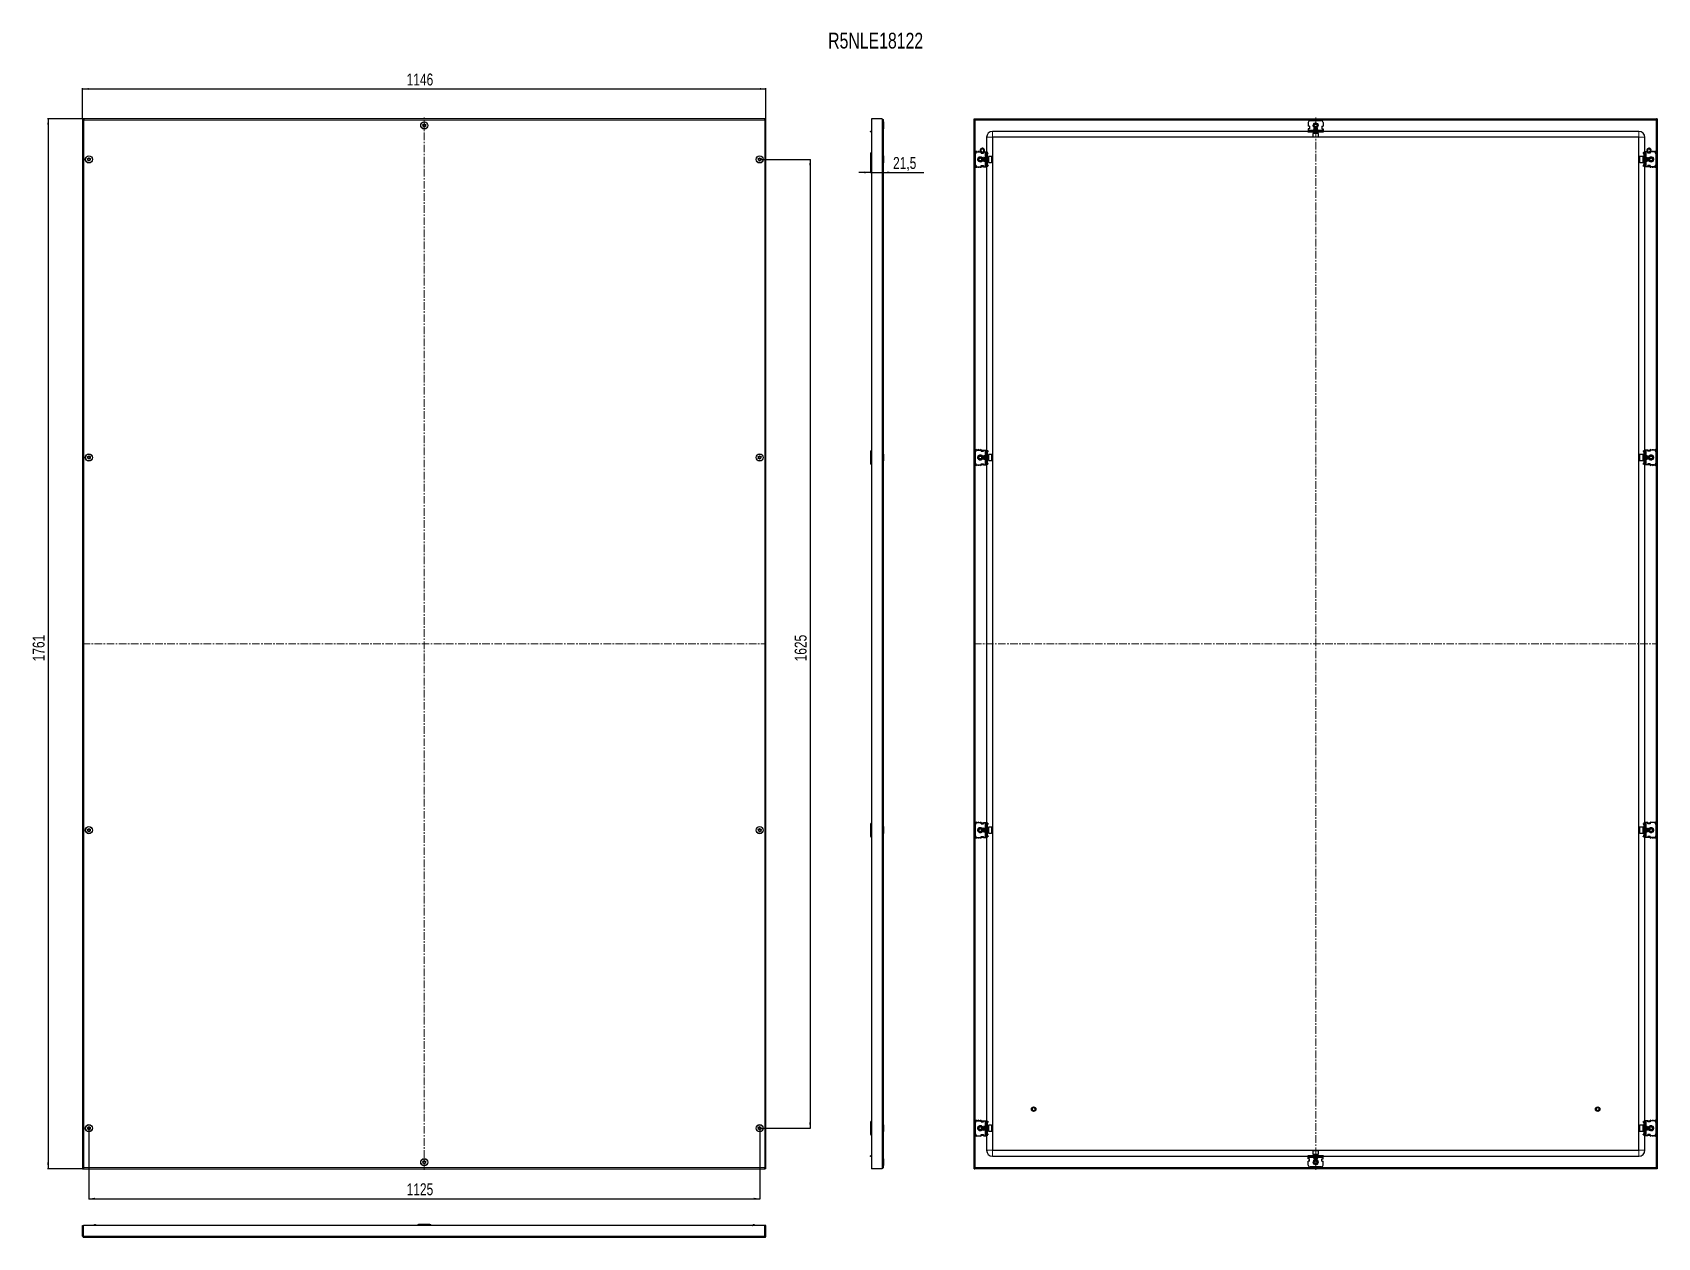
# Model space of a CAD drawing. Header units: millimetres. Extents: x -637 to 2088, y -736 to 1285.
import ezdxf

# ---------------------------------------------------------------- set-up
doc = ezdxf.new("R2010")
doc.units = ezdxf.units.MM
doc.linetypes.add('CENTERX2', pattern=[20.32, 12.7, -2.54, 2.54, -2.54])
doc.layers.add('FORMAT', color=7, linetype='Continuous')
doc.styles.add('SLDTEXTSTYLE0', font='TXT', dxfattribs={"width": 0.75})
doc.dimstyles.new('SLDDIMSTYLE0', dxfattribs={"dimtxt": 20, "dimasz": 10, "dimexe": 0, "dimexo": 0.0625, "dimgap": 5, "dimtad": 2, "dimdec": 1, "dimrnd": 1e-09, "dimzin": 12, "dimdsep": 46, "dimtxsty": 'SLDTEXTSTYLE0', "dimsah": 1, "dimcen": 0.09, "dimadec": 0, "dimazin": 3, "dimtfac": 1, "dimtofl": 0, "dimtmove": 0, "dimatfit": 3, "dimfxl": 0, "dimfrac": 2, "dimtolj": 1, "dimtzin": 12, "dimarcsym": 0})
doc.dimstyles.new('SLDDIMSTYLE1', dxfattribs={"dimtxt": 20, "dimasz": 10, "dimexe": 0, "dimexo": 0.0625, "dimgap": 5, "dimtad": 2, "dimdec": 1, "dimrnd": 1e-09, "dimzin": 12, "dimdsep": 46, "dimtxsty": 'SLDTEXTSTYLE0', "dimsah": 1, "dimcen": 0.09, "dimadec": 0, "dimazin": 3, "dimtfac": 1, "dimtmove": 0, "dimatfit": 0, "dimfxl": 0, "dimfrac": 2, "dimtolj": 1, "dimtzin": 12, "dimarcsym": 0})

msp = doc.modelspace()

# ---------------------------------------------------------------- texts
at = {"layer": 'FORMAT', "insert": (697.45, 1285.04), "char_height": 26.458, "attachment_point": 1, "style": 'SLDTEXTSTYLE0'}
msp.add_mtext('R5NLE18122', dxfattribs=at)

# ---------------------------------------------------------------- blocks, each defined once
blk = doc.blocks.new('_D')
at = {"layer": 'FORMAT'}
for p, q in [((-552.9, 1140.6), (-552.9, 1191.8)), ((-552.9, 1190.8), (593.1, 1190.8)), ((593.1, 1140.6), (593.1, 1191.8))]:
    blk.add_line(p, q, dxfattribs=at)
for points in [[(-552.9, 1190.8), (-542.9, 1189.2), (-542.9, 1192.3)], [(593.1, 1190.8), (583.1, 1192.3), (583.1, 1189.2)]]:
    blk.add_solid(points, dxfattribs=at)
at = {"layer": 'FORMAT', "insert": (-9.5, 1216.6), "char_height": 20, "attachment_point": 1, "style": 'SLDTEXTSTYLE0'}
blk.add_mtext('1146', dxfattribs=at)
blk = doc.blocks.new('_D_1')
at = {"layer": 'FORMAT'}
for p, q in [((-551.2, 1140.6), (-611.9, 1140.6)), ((-610.9, 1140.6), (-610.9, -620.4)), ((-551.2, -620.4), (-611.9, -620.4))]:
    blk.add_line(p, q, dxfattribs=at)
for points in [[(-610.9, 1140.6), (-612.4, 1130.6), (-609.4, 1130.6)], [(-610.9, -620.4), (-609.4, -610.4), (-612.4, -610.4)]]:
    blk.add_solid(points, dxfattribs=at)
at = {"layer": 'FORMAT', "insert": (-636.7, 230.6), "char_height": 20, "attachment_point": 1, "rotation": 90, "style": 'SLDTEXTSTYLE0'}
blk.add_mtext('1761', dxfattribs=at)
blk = doc.blocks.new('_D_2')
at = {"layer": 'FORMAT'}
for p, q in [((582.6, 1072.6), (668.1, 1072.6)), ((667.1, 1072.6), (667.1, -552.4)), ((582.6, -552.4), (668.1, -552.4))]:
    blk.add_line(p, q, dxfattribs=at)
for points in [[(667.1, 1072.6), (665.6, 1062.6), (668.6, 1062.6)], [(667.1, -552.4), (668.6, -542.4), (665.6, -542.4)]]:
    blk.add_solid(points, dxfattribs=at)
at = {"layer": 'FORMAT', "insert": (641.3, 230.6), "char_height": 20, "attachment_point": 1, "rotation": 90, "style": 'SLDTEXTSTYLE0'}
blk.add_mtext('1625', dxfattribs=at)
blk = doc.blocks.new('_D_3')
at = {"layer": 'FORMAT'}
for p, q in [((-542.4, -552.4), (-542.4, -671.6)), ((582.6, -552.4), (582.6, -671.6)), ((-542.4, -670.6), (582.6, -670.6))]:
    blk.add_line(p, q, dxfattribs=at)
for points in [[(-542.4, -670.6), (-532.4, -672.1), (-532.4, -669)], [(582.6, -670.6), (572.6, -669), (572.6, -672.1)]]:
    blk.add_solid(points, dxfattribs=at)
at = {"layer": 'FORMAT', "insert": (-9.5, -644.8), "char_height": 20, "attachment_point": 1, "style": 'SLDTEXTSTYLE0'}
blk.add_mtext('1125', dxfattribs=at)
blk = doc.blocks.new('_D_4')
at = {"layer": 'FORMAT'}
for p, q in [((768.4, 1063.1), (768.4, 1049.8)), ((768.4, 1050.8), (749.1, 1050.8)), ((768.4, 1050.8), (789.9, 1050.8)), ((789.9, 1050.8), (858, 1050.8))]:
    blk.add_line(p, q, dxfattribs=at)
for points in [[(768.4, 1050.8), (758.4, 1052.3), (758.4, 1049.2)], [(789.9, 1050.8), (799.9, 1049.2), (799.9, 1052.3)]]:
    blk.add_solid(points, dxfattribs=at)
at = {"layer": 'FORMAT', "insert": (806.3, 1076.6), "char_height": 20, "attachment_point": 1, "style": 'SLDTEXTSTYLE0'}
blk.add_mtext('21,5', dxfattribs=at)

# ---------------------------------------------------------------- dimensions: what is measured, and where the dimension line sits
at = {"layer": 'FORMAT'}
for base, p1, p2, dimstyle, picture, middle in [((593.1, 1190.78), (-552.9, 1140.61), (593.1, 1140.61), 'SLDDIMSTYLE0', '_D', (20.1, 1190.78)), ((789.88, 1050.78), (768.38, 1063.11), (789.88, 1138.51), 'SLDDIMSTYLE1', '_D_4', (832.13, 1050.78)), ((582.6, -670.55), (-542.4, -552.39), (582.6, -552.39), 'SLDDIMSTYLE0', '_D_3', (20.1, -670.55))]:
    dim = msp.add_linear_dim(base=base, p1=p1, p2=p2, dimstyle=dimstyle, dxfattribs=at)
    dim.commit()
    dim.dimension.update_dxf_attribs({"geometry": picture, "text_midpoint": middle, "dimtype": 160})
for base, p1, p2, picture, middle in [((-610.9, -620.39), (-551.2, 1140.61), (-551.2, -620.39), '_D_1', (-610.9, 260.11)), ((667.1, -552.39), (582.6, 1072.61), (582.6, -552.39), '_D_2', (667.1, 260.11))]:
    dim = msp.add_linear_dim(base=base, p1=p1, p2=p2, angle=90, dimstyle='SLDDIMSTYLE0', dxfattribs=at)
    dim.commit()
    dim.dimension.update_dxf_attribs({"geometry": picture, "text_midpoint": middle, "dimtype": 160})

# ---------------------------------------------------------------- linework, layer by layer
at = {"color": 7, "linetype": 'Continuous', "lineweight": 25}
for p, q in [((-552.9, 1140.61), (-551.4, 1140.61)), ((-552.9, 1140.61), (-552.9, -620.39)), ((-551.2, 1139.49), (-551.2, 1140.61)), ((591.4, 1140.61), (-551.2, 1140.61)), ((591.4, 1140.61), (591.4, 1139.49)), ((593.1, 1140.61), (591.6, 1140.61)), ((593.1, -620.39), (593.1, 1140.61)), ((768.38, 1120.11), (769.88, 1120.11)), ((768.38, 1119.11), (768.38, 1120.11)), ((768.38, 1119.11), (769.38, 1118.11)), ((769.88, 1118.11), (769.38, 1118.11)), ((769.88, 1140.61), (769.88, -620.39)), ((787.78, 1140.61), (769.88, 1140.61)), ((789.88, 1138.51), (789.88, -618.29)), ((790.12, 1135.4), (789.88, 1135.4)), ((789.88, 1123.83), (790.12, 1123.83)), ((790.12, 1135.4), (790.12, 1123.83)), ((942.11, -620.39), (942.11, 1140.61)), ((942.11, 1140.61), (943.61, 1140.61)), ((943.61, -620.39), (943.61, 1140.61)), ((943.81, 1139.11), (943.81, 1140.61)), ((943.81, 1140.61), (2086.41, 1140.61)), ((943.81, 1139.11), (2086.41, 1139.11)), ((1502.61, 1119.61), (973.11, 1119.61)), ((1502.61, 1134.61), (1502.61, 1128.11)), ((1504.61, 1128.11), (1502.61, 1128.11)), ((1502.61, 1124.11), (1502.61, 1121.61)), ((1504.61, 1124.11), (1502.61, 1124.11)), ((1502.61, 1121.61), (1502.61, 1120.11)), ((1502.61, 1118.11), (1502.61, 1120.11)), ((1502.61, 1120.11), (1505.61, 1120.11)), ((1503.37, 1118.11), (1502.61, 1118.11)), ((1526.84, 1118.11), (1503.37, 1118.11)), ((1504.61, 1128.11), (1504.61, 1124.11)), ((1505.61, 1137.61), (1524.61, 1137.61)), ((1505.61, 1120.11), (1524.61, 1120.11)), ((1505.61, 1119.11), (1524.61, 1119.11)), ((1511.11, 1122.11), (1511.11, 1120.61)), ((1511.11, 1122.11), (1519.11, 1122.11)), ((1512.66, 1126.11), (1512.11, 1125.56)), ((1512.11, 1125.56), (1512.11, 1125.5)), ((1518.11, 1125.56), (1512.11, 1125.56)), ((1512.11, 1125.5), (1512.66, 1125.11)), ((1512.58, 1125.5), (1512.11, 1125.5)), ((1512.66, 1125.11), (1512.11, 1124.73)), ((1512.11, 1124.73), (1512.11, 1124.5)), ((1512.58, 1124.73), (1512.11, 1124.73)), ((1512.11, 1124.5), (1512.66, 1124.11)), ((1512.58, 1124.5), (1512.11, 1124.5)), ((1512.66, 1124.11), (1512.11, 1123.73)), ((1512.11, 1123.73), (1512.11, 1123.5)), ((1512.58, 1123.73), (1512.11, 1123.73)), ((1512.11, 1123.5), (1512.66, 1123.11)), ((1512.58, 1123.5), (1512.11, 1123.5)), ((1512.66, 1123.11), (1512.11, 1122.73)), ((1512.11, 1122.73), (1512.11, 1122.5)), ((1512.58, 1122.73), (1512.11, 1122.73)), ((1512.11, 1122.5), (1512.66, 1122.11)), ((1512.58, 1122.5), (1512.11, 1122.5)), ((1512.66, 1118.11), (1512.11, 1117.73)), ((1512.11, 1117.73), (1512.11, 1117.5)), ((1512.58, 1117.73), (1512.11, 1117.73)), ((1512.11, 1117.5), (1512.66, 1117.11)), ((1512.58, 1117.5), (1512.11, 1117.5)), ((1518.11, 1125.5), (1512.58, 1125.5)), ((1518.11, 1124.73), (1512.58, 1124.73)), ((1518.11, 1124.5), (1512.58, 1124.5)), ((1518.11, 1123.73), (1512.58, 1123.73)), ((1518.11, 1123.5), (1512.58, 1123.5)), ((1518.11, 1122.73), (1512.58, 1122.73)), ((1518.11, 1122.5), (1512.58, 1122.5)), ((1518.11, 1117.73), (1512.58, 1117.73)), ((1518.11, 1117.5), (1512.58, 1117.5)), ((1517.55, 1126.11), (1512.66, 1126.11)), ((1513.05, 1125.11), (1512.66, 1125.11)), ((1513.05, 1124.11), (1512.66, 1124.11)), ((1513.05, 1123.11), (1512.66, 1123.11)), ((1517.55, 1125.11), (1513.05, 1125.11)), ((1517.55, 1124.11), (1513.05, 1124.11)), ((1517.55, 1123.11), (1513.05, 1123.11)), ((1518.11, 1125.56), (1517.55, 1126.11)), ((1517.55, 1125.11), (1518.11, 1125.5)), ((1518.11, 1124.73), (1517.55, 1125.11)), ((1517.55, 1124.11), (1518.11, 1124.5)), ((1518.11, 1123.73), (1517.55, 1124.11)), ((1517.55, 1123.11), (1518.11, 1123.5)), ((1518.11, 1122.73), (1517.55, 1123.11)), ((1517.55, 1122.11), (1518.11, 1122.5)), ((1518.11, 1117.73), (1517.55, 1118.11)), ((1517.55, 1117.11), (1518.11, 1117.5)), ((1518.11, 1125.5), (1518.11, 1125.56)), ((1518.11, 1124.5), (1518.11, 1124.73)), ((1518.11, 1123.5), (1518.11, 1123.73)), ((1518.11, 1122.5), (1518.11, 1122.73)), ((1518.11, 1117.5), (1518.11, 1117.73)), ((1519.11, 1120.61), (1519.11, 1122.11)), ((1524.61, 1120.11), (1527.61, 1120.11)), ((1525.61, 1128.11), (1527.61, 1128.11)), ((1525.61, 1128.11), (1525.61, 1124.11)), ((1525.61, 1124.11), (1527.61, 1124.11)), ((1527.61, 1118.11), (1526.84, 1118.11)), ((1527.61, 1134.61), (1527.61, 1128.11)), ((1527.61, 1124.11), (1527.61, 1121.61)), ((1527.61, 1121.61), (1527.61, 1120.11)), ((1527.61, 1120.11), (1527.61, 1118.11)), ((2057.11, 1119.61), (1527.61, 1119.61)), ((2086.25, 1139.11), (2086.01, 1138.51)), ((2086.41, 1139.11), (2086.41, 1140.61)), ((2086.61, 1140.61), (2086.61, -620.39)), ((2088.11, 1140.61), (2086.61, 1140.61)), ((2088.11, 1140.61), (2088.11, -620.39)), ((954.48, 1090.14), (954.68, 1090.25)), ((954.66, 1090.24), (954.61, 1090.22)), ((954.66, 1090.17), (954.61, 1090.22)), ((954.66, 1090.24), (954.88, 1090.32)), ((954.84, 1090.33), (954.8, 1090.31)), ((955.03, 1090.41), (954.99, 1090.4)), ((955.03, 1090.41), (955.26, 1090.49)), ((955.23, 1090.48), (955.18, 1090.47)), ((955.42, 1090.53), (955.37, 1090.52)), ((956.3, 1090.61), (955.56, 1090.54)), ((963.11, 1109.61), (963.11, 1085.11)), ((973.11, 1109.61), (973.11, -589.39)), ((2057.11, 1109.61), (973.11, 1109.61)), ((1510.11, 1116.11), (1510.11, 1110.71)), ((1520.11, 1116.11), (1510.11, 1116.11)), ((1519.51, 1110.11), (1510.71, 1110.11)), ((1512.66, 1117.11), (1512.11, 1116.73)), ((1512.11, 1116.73), (1512.11, 1116.36)), ((1512.58, 1116.73), (1512.11, 1116.73)), ((1518.11, 1116.73), (1512.58, 1116.73)), ((1513.05, 1117.11), (1512.66, 1117.11)), ((1517.55, 1117.11), (1513.05, 1117.11)), ((1518.11, 1116.73), (1517.55, 1117.11)), ((1518.11, 1116.36), (1518.11, 1116.73)), ((1520.11, 1110.71), (1520.11, 1116.11)), ((2057.11, -589.39), (2057.11, 1109.61)), ((2067.11, 1085.11), (2067.11, 1109.61)), ((2072.48, 1090.14), (2072.68, 1090.25)), ((2072.66, 1090.24), (2072.61, 1090.22)), ((2072.66, 1090.17), (2072.61, 1090.22)), ((2072.66, 1090.24), (2072.88, 1090.32)), ((2072.84, 1090.33), (2072.8, 1090.31)), ((2073.03, 1090.41), (2072.99, 1090.4)), ((2073.03, 1090.41), (2073.26, 1090.49)), ((2073.23, 1090.48), (2073.18, 1090.47)), ((2073.42, 1090.53), (2073.37, 1090.52)), ((2074.3, 1090.61), (2073.56, 1090.54)), ((768.38, 1082.11), (768.38, 1063.11)), ((790.13, 1078.4), (789.88, 1078.4)), ((789.88, 1066.83), (790.13, 1066.83)), ((790.13, 1078.4), (790.13, 1077.68)), ((790.13, 1077.68), (790.13, 1066.83)), ((944.61, 1063.11), (944.61, 1082.11)), ((945.61, 1085.36), (945.61, 1084.35)), ((947.61, 1085.11), (954.11, 1085.11)), ((953.11, 1087.71), (953.13, 1087.96)), ((953.11, 1087.5), (953.13, 1087.74)), ((953.11, 1087.71), (953.11, 1087.66)), ((953.11, 1087.5), (953.11, 1087.45)), ((953.12, 1087.91), (953.12, 1087.86)), ((953.12, 1087.3), (953.13, 1087.26)), ((953.15, 1088.12), (953.14, 1088.07)), ((953.15, 1087.11), (953.16, 1087.07)), ((953.19, 1088.32), (953.18, 1088.27)), ((953.19, 1088.32), (953.27, 1088.55)), ((953.19, 1086.93), (953.2, 1086.88)), ((953.24, 1088.51), (953.23, 1088.46)), ((953.23, 1086.75), (953.25, 1086.71)), ((953.29, 1086.58), (953.29, 1086.57)), ((953.88, 1085.6), (953.91, 1085.57)), ((954.01, 1085.46), (954.05, 1085.43)), ((954.03, 1089.78), (954.19, 1089.92)), ((954.11, 1083.11), (954.11, 1085.11)), ((954.31, 1084.32), (954.11, 1084.44)), ((954.11, 1083.11), (958.11, 1083.11)), ((954.33, 1085.2), (954.12, 1085.38)), ((954.16, 1085.33), (954.2, 1085.29)), ((954.31, 1083.11), (954.31, 1084.32)), ((954.33, 1085.2), (954.37, 1085.17)), ((954.36, 1084.73), (954.7, 1084.98)), ((954.86, 1084.73), (954.36, 1084.38)), ((954.36, 1084.38), (954.36, 1084.73)), ((954.36, 1083.47), (954.36, 1084.38)), ((954.36, 1083.11), (954.36, 1083.47)), ((954.5, 1085.08), (954.54, 1085.05)), ((954.67, 1084.98), (954.53, 1085.09)), ((954.67, 1084.98), (954.68, 1085.09)), ((954.67, 1084.98), (954.72, 1084.95)), ((954.86, 1084.73), (955.26, 1084.73)), ((955.21, 1084.75), (955.01, 1084.86)), ((955.03, 1084.81), (955.07, 1084.8)), ((955.21, 1084.75), (955.25, 1084.74)), ((955.39, 1084.7), (955.43, 1084.69)), ((956.66, 1075.61), (956.11, 1075.06)), ((956.11, 1075.06), (956.11, 1071.3)), ((956.11, 1071.3), (956.11, 1070.17)), ((956.11, 1070.17), (956.66, 1069.61)), ((956.56, 1084.65), (956.37, 1084.63)), ((956.72, 1075.61), (956.66, 1075.61)), ((956.66, 1075.61), (956.66, 1071)), ((956.66, 1071), (956.66, 1069.61)), ((956.66, 1069.61), (956.72, 1069.61)), ((956.7, 1084.67), (956.75, 1084.68)), ((957.11, 1075.06), (956.72, 1075.61)), ((956.72, 1075.61), (956.72, 1075.14)), ((956.72, 1075.14), (956.72, 1069.61)), ((956.72, 1069.61), (957.11, 1070.17)), ((957.08, 1084.78), (956.89, 1084.73)), ((956.94, 1084.73), (957.36, 1084.73)), ((957.49, 1075.61), (957.11, 1075.06)), ((957.11, 1075.06), (957.11, 1074.67)), ((957.11, 1074.67), (957.11, 1070.17)), ((957.11, 1070.17), (957.49, 1069.61)), ((957.86, 1084.38), (957.36, 1084.73)), ((957.45, 1085.02), (957.86, 1084.73)), ((957.72, 1075.61), (957.49, 1075.61)), ((957.49, 1075.61), (957.49, 1075.14)), ((957.49, 1075.14), (957.49, 1069.61)), ((957.49, 1069.61), (957.72, 1069.61)), ((958.11, 1075.06), (957.72, 1075.61)), ((957.72, 1075.61), (957.72, 1075.14)), ((957.72, 1075.14), (957.72, 1069.61)), ((957.72, 1069.61), (958.11, 1070.17)), ((957.8, 1090.09), (957.76, 1090.12)), ((957.86, 1084.73), (957.86, 1084.38)), ((958.11, 1084.44), (957.86, 1084.3)), ((957.86, 1084.38), (957.86, 1083.47)), ((957.86, 1083.47), (957.86, 1083.11)), ((957.97, 1089.97), (957.93, 1090)), ((958.12, 1089.83), (958.09, 1089.87)), ((958.11, 1083.11), (958.11, 1085.11)), ((958.11, 1085.11), (960.61, 1085.11)), ((958.49, 1075.61), (958.11, 1075.06)), ((958.11, 1075.06), (958.11, 1074.67)), ((958.11, 1074.67), (958.11, 1070.17)), ((958.11, 1070.17), (958.49, 1069.61)), ((958.37, 1085.65), (958.21, 1085.52)), ((958.27, 1089.69), (958.23, 1089.73)), ((958.34, 1085.68), (958.23, 1085.49)), ((958.27, 1089.69), (958.39, 1089.56)), ((958.38, 1089.57), (958.36, 1089.59)), ((958.4, 1088.48), (958.56, 1088.07)), ((958.72, 1075.61), (958.49, 1075.61)), ((958.49, 1075.61), (958.49, 1075.14)), ((958.49, 1075.14), (958.49, 1069.61)), ((958.49, 1069.61), (958.72, 1069.61)), ((959.11, 1075.06), (958.72, 1075.61)), ((958.72, 1075.61), (958.72, 1075.14)), ((958.72, 1075.14), (958.72, 1069.61)), ((958.72, 1069.61), (959.11, 1070.17)), ((958.88, 1086.5), (958.77, 1086.31)), ((958.89, 1086.49), (958.79, 1086.31)), ((958.94, 1086.63), (958.96, 1086.67)), ((959, 1086.81), (959.01, 1086.86)), ((959.1, 1087.42), (959.04, 1087.11)), ((959.04, 1087.01), (959.05, 1087.06)), ((959.08, 1087.21), (959.09, 1087.26)), ((959.1, 1087.42), (959.1, 1087.47)), ((959.11, 1087.61), (959.11, 1087.61)), ((959.49, 1075.61), (959.11, 1075.06)), ((959.11, 1075.06), (959.11, 1074.67)), ((959.11, 1074.67), (959.11, 1070.17)), ((959.11, 1070.17), (959.49, 1069.61)), ((959.72, 1075.61), (959.49, 1075.61)), ((959.49, 1075.61), (959.49, 1075.14)), ((959.49, 1075.14), (959.49, 1069.61)), ((959.49, 1069.61), (959.72, 1069.61)), ((960.11, 1075.06), (959.72, 1075.61)), ((959.72, 1075.61), (959.72, 1075.14)), ((959.72, 1075.14), (959.72, 1069.61)), ((959.72, 1069.61), (960.11, 1070.17)), ((961.61, 1076.61), (960.11, 1076.61)), ((960.11, 1068.61), (960.11, 1076.61)), ((960.11, 1068.61), (961.61, 1068.61)), ((960.61, 1085.11), (962.11, 1085.11)), ((962.11, 1085.11), (964.11, 1085.11)), ((962.11, 1082.11), (962.11, 1085.11)), ((962.11, 1063.11), (962.11, 1082.11)), ((962.11, 1060.11), (962.11, 1063.11)), ((963.11, 1063.11), (963.11, 1082.11)), ((964.11, 1085.11), (964.11, 1084.35)), ((964.11, 1084.35), (964.11, 1060.88)), ((964.11, 1084.03), (964.31, 1083.82)), ((964.61, 1081.36), (964.11, 1081.36)), ((964.11, 1077.86), (964.11, 1081.36)), ((964.61, 1077.86), (964.11, 1077.86)), ((964.49, 1075.61), (964.11, 1075.06)), ((964.11, 1070.17), (964.49, 1069.61)), ((964.11, 1067.36), (964.61, 1067.36)), ((964.11, 1063.86), (964.11, 1067.36)), ((964.61, 1063.86), (964.11, 1063.86)), ((964.72, 1075.61), (964.49, 1075.61)), ((964.49, 1075.61), (964.49, 1075.14)), ((964.49, 1075.14), (964.49, 1069.61)), ((964.49, 1069.61), (964.72, 1069.61)), ((964.61, 1083.11), (964.61, 1082.65)), ((964.61, 1077.86), (964.61, 1081.36)), ((964.61, 1075.61), (964.61, 1077.86)), ((964.61, 1067.36), (964.61, 1069.61)), ((964.61, 1063.86), (964.61, 1067.36)), ((964.69, 1082.78), (965.67, 1083.75)), ((965.05, 1082.42), (964.69, 1082.78)), ((965.11, 1075.06), (964.72, 1075.61)), ((964.72, 1075.61), (964.72, 1075.14)), ((964.72, 1075.14), (964.72, 1069.61)), ((964.72, 1069.61), (965.11, 1070.17)), ((965.05, 1082.42), (966.02, 1083.4)), ((965.49, 1075.61), (965.11, 1075.06)), ((965.11, 1075.06), (965.11, 1074.67)), ((965.11, 1074.67), (965.11, 1070.17)), ((965.11, 1070.17), (965.49, 1069.61)), ((965.86, 1075.61), (965.49, 1075.61)), ((965.49, 1075.61), (965.49, 1075.14)), ((965.49, 1075.14), (965.49, 1069.61)), ((965.49, 1069.61), (965.86, 1069.61)), ((965.67, 1083.75), (966.02, 1083.4)), ((971.51, 1077.61), (966.11, 1077.61)), ((966.11, 1077.61), (966.11, 1069.92)), ((966.11, 1069.92), (966.11, 1067.61)), ((966.11, 1067.61), (971.51, 1067.61)), ((972.11, 1077.01), (972.11, 1070.24)), ((972.11, 1070.24), (972.11, 1068.21)), ((2058.11, 1068.21), (2058.11, 1077.01)), ((2064.11, 1077.61), (2058.71, 1077.61)), ((2058.71, 1067.61), (2064.11, 1067.61)), ((2064.11, 1067.61), (2064.11, 1077.61)), ((2064.55, 1083.75), (2064.19, 1083.4)), ((2065.17, 1082.42), (2064.19, 1083.4)), ((2064.72, 1075.61), (2064.36, 1075.61)), ((2064.36, 1069.61), (2064.72, 1069.61)), ((2065.52, 1082.78), (2064.55, 1083.75)), ((2065.11, 1075.06), (2064.72, 1075.61)), ((2064.72, 1075.14), (2064.72, 1075.61)), ((2064.72, 1069.61), (2064.72, 1075.14)), ((2064.72, 1069.61), (2065.11, 1070.17)), ((2065.49, 1075.61), (2065.11, 1075.06)), ((2065.11, 1074.67), (2065.11, 1075.06)), ((2065.11, 1070.17), (2065.11, 1074.67)), ((2065.11, 1070.17), (2065.49, 1069.61)), ((2065.17, 1082.42), (2065.52, 1082.78)), ((2065.72, 1075.61), (2065.49, 1075.61)), ((2065.49, 1075.14), (2065.49, 1075.61)), ((2065.49, 1069.61), (2065.49, 1075.14)), ((2065.49, 1069.61), (2065.72, 1069.61)), ((2065.61, 1083.11), (2065.61, 1082.72)), ((2065.61, 1081.36), (2066.11, 1081.36)), ((2065.61, 1081.36), (2065.61, 1077.86)), ((2066.11, 1077.86), (2065.61, 1077.86)), ((2065.61, 1077.86), (2065.61, 1075.61)), ((2065.61, 1069.61), (2065.61, 1067.36)), ((2065.61, 1067.36), (2066.11, 1067.36)), ((2065.61, 1067.36), (2065.61, 1063.86)), ((2065.61, 1063.86), (2066.11, 1063.86)), ((2066.11, 1075.06), (2065.72, 1075.61)), ((2065.72, 1075.14), (2065.72, 1075.61)), ((2065.72, 1069.61), (2065.72, 1075.14)), ((2065.72, 1069.61), (2066.11, 1070.17)), ((2065.9, 1083.82), (2066.11, 1084.03)), ((2066.11, 1085.11), (2068.11, 1085.11)), ((2066.11, 1084.35), (2066.11, 1085.11)), ((2066.11, 1060.88), (2066.11, 1084.35)), ((2066.11, 1081.36), (2066.11, 1077.86)), ((2066.11, 1067.36), (2066.11, 1063.86)), ((2067.11, 1082.11), (2067.11, 1063.11)), ((2068.11, 1085.11), (2068.11, 1082.11)), ((2069.61, 1085.11), (2068.11, 1085.11)), ((2068.11, 1082.11), (2068.11, 1063.11)), ((2068.11, 1063.11), (2068.11, 1060.11)), ((2070.11, 1076.61), (2068.61, 1076.61)), ((2068.61, 1068.61), (2070.11, 1068.61)), ((2072.11, 1085.11), (2069.61, 1085.11)), ((2070.11, 1076.61), (2070.11, 1068.61)), ((2070.49, 1075.61), (2070.11, 1075.06)), ((2070.11, 1070.17), (2070.49, 1069.61)), ((2070.72, 1075.61), (2070.49, 1075.61)), ((2070.49, 1075.14), (2070.49, 1075.61)), ((2070.49, 1069.61), (2070.49, 1075.14)), ((2070.49, 1069.61), (2070.72, 1069.61)), ((2071.11, 1075.06), (2070.72, 1075.61)), ((2070.72, 1075.14), (2070.72, 1075.61)), ((2070.72, 1069.61), (2070.72, 1075.14)), ((2070.72, 1069.61), (2071.11, 1070.17)), ((2071.11, 1087.71), (2071.13, 1087.96)), ((2071.11, 1087.5), (2071.13, 1087.74)), ((2071.11, 1087.71), (2071.11, 1087.66)), ((2071.11, 1087.5), (2071.11, 1087.45)), ((2071.49, 1075.61), (2071.11, 1075.06)), ((2071.11, 1074.67), (2071.11, 1075.06)), ((2071.11, 1070.17), (2071.11, 1074.67)), ((2071.11, 1070.17), (2071.49, 1069.61)), ((2071.12, 1087.91), (2071.12, 1087.86)), ((2071.12, 1087.3), (2071.13, 1087.26)), ((2071.15, 1088.12), (2071.14, 1088.07)), ((2071.15, 1087.11), (2071.16, 1087.07)), ((2071.19, 1088.32), (2071.18, 1088.27)), ((2071.19, 1088.32), (2071.27, 1088.55)), ((2071.19, 1086.93), (2071.2, 1086.88)), ((2071.24, 1088.51), (2071.23, 1088.46)), ((2071.23, 1086.75), (2071.25, 1086.71)), ((2071.29, 1086.58), (2071.29, 1086.57)), ((2071.72, 1075.61), (2071.49, 1075.61)), ((2071.49, 1075.14), (2071.49, 1075.61)), ((2071.49, 1069.61), (2071.49, 1075.14)), ((2071.49, 1069.61), (2071.72, 1069.61)), ((2072.11, 1075.06), (2071.72, 1075.61)), ((2071.72, 1075.14), (2071.72, 1075.61)), ((2071.72, 1069.61), (2071.72, 1075.14)), ((2071.72, 1069.61), (2072.11, 1070.17)), ((2071.88, 1085.6), (2071.91, 1085.57)), ((2072.01, 1085.46), (2072.05, 1085.43)), ((2072.03, 1089.78), (2072.19, 1089.92)), ((2072.11, 1083.11), (2072.11, 1085.11)), ((2072.36, 1084.3), (2072.11, 1084.44)), ((2076.11, 1083.11), (2072.11, 1083.11)), ((2072.49, 1075.61), (2072.11, 1075.06)), ((2072.11, 1074.67), (2072.11, 1075.06)), ((2072.11, 1070.17), (2072.11, 1074.67)), ((2072.11, 1070.17), (2072.49, 1069.61)), ((2072.33, 1085.2), (2072.12, 1085.38)), ((2072.17, 1089.9), (2072.13, 1089.87)), ((2072.16, 1085.33), (2072.2, 1085.29)), ((2072.33, 1085.2), (2072.37, 1085.17)), ((2072.36, 1084.73), (2072.7, 1084.98)), ((2072.86, 1084.73), (2072.36, 1084.38)), ((2072.36, 1084.38), (2072.36, 1084.73)), ((2072.36, 1083.47), (2072.36, 1084.38)), ((2072.36, 1083.11), (2072.36, 1083.47)), ((2072.72, 1075.61), (2072.49, 1075.61)), ((2072.49, 1075.14), (2072.49, 1075.61)), ((2072.49, 1069.61), (2072.49, 1075.14)), ((2072.49, 1069.61), (2072.72, 1069.61)), ((2072.5, 1085.08), (2072.54, 1085.05)), ((2072.67, 1084.98), (2072.53, 1085.09)), ((2072.67, 1084.98), (2072.68, 1085.09)), ((2072.67, 1084.98), (2072.72, 1084.95)), ((2073.11, 1075.06), (2072.72, 1075.61)), ((2072.72, 1075.14), (2072.72, 1075.61)), ((2072.72, 1069.61), (2072.72, 1075.14)), ((2072.72, 1069.61), (2073.11, 1070.17)), ((2072.86, 1084.73), (2073.25, 1084.73)), ((2073.21, 1084.75), (2073.01, 1084.86)), ((2073.03, 1084.81), (2073.07, 1084.8)), ((2073.49, 1075.61), (2073.11, 1075.06)), ((2073.11, 1074.67), (2073.11, 1075.06)), ((2073.11, 1070.17), (2073.11, 1074.67)), ((2073.11, 1070.17), (2073.49, 1069.61)), ((2073.21, 1084.75), (2073.25, 1084.74)), ((2073.39, 1084.7), (2073.43, 1084.69)), ((2073.55, 1075.61), (2073.49, 1075.61)), ((2073.49, 1075.14), (2073.49, 1075.61)), ((2073.49, 1069.61), (2073.49, 1075.14)), ((2073.49, 1069.61), (2073.55, 1069.61)), ((2074.11, 1075.06), (2073.55, 1075.61)), ((2073.55, 1069.61), (2073.55, 1075.61)), ((2073.55, 1069.61), (2074.11, 1070.17)), ((2074.11, 1070.17), (2074.11, 1075.06)), ((2074.56, 1084.65), (2074.37, 1084.63)), ((2074.7, 1084.67), (2074.75, 1084.68)), ((2075.08, 1084.78), (2074.89, 1084.73)), ((2074.94, 1084.73), (2075.36, 1084.73)), ((2075.86, 1084.38), (2075.36, 1084.73)), ((2075.45, 1085.02), (2075.86, 1084.73)), ((2075.8, 1090.09), (2075.76, 1090.12)), ((2075.86, 1084.73), (2075.86, 1084.38)), ((2075.86, 1084.38), (2075.86, 1083.47)), ((2075.86, 1083.47), (2075.86, 1083.11)), ((2076.11, 1084.44), (2075.91, 1084.32)), ((2075.91, 1084.32), (2075.91, 1083.11)), ((2075.97, 1089.97), (2075.93, 1090)), ((2076.12, 1089.83), (2076.09, 1089.87)), ((2076.11, 1083.11), (2076.11, 1085.11)), ((2082.61, 1085.11), (2076.11, 1085.11)), ((2076.37, 1085.65), (2076.21, 1085.52)), ((2076.27, 1089.69), (2076.23, 1089.73)), ((2076.34, 1085.68), (2076.23, 1085.49)), ((2076.27, 1089.69), (2076.39, 1089.56)), ((2076.38, 1089.57), (2076.36, 1089.59)), ((2076.4, 1088.48), (2076.56, 1088.07)), ((2076.88, 1086.5), (2076.77, 1086.31)), ((2076.89, 1086.49), (2076.79, 1086.31)), ((2076.94, 1086.63), (2076.96, 1086.67)), ((2077, 1086.81), (2077.01, 1086.86)), ((2077.1, 1087.42), (2077.04, 1087.11)), ((2077.04, 1087.01), (2077.05, 1087.06)), ((2077.08, 1087.21), (2077.09, 1087.26)), ((2077.1, 1087.42), (2077.1, 1087.47)), ((2077.11, 1087.61), (2077.11, 1087.61)), ((2084.61, 1084.35), (2084.61, 1085.36)), ((2085.61, 1082.11), (2085.61, 1063.11)), ((945.61, 1060.88), (945.61, 1059.86)), ((947.61, 1060.11), (954.11, 1060.11)), ((953.61, 1060.11), (953.61, 1059.86)), ((954.11, 1062.11), (954.11, 1060.11)), ((954.11, 1062.11), (958.11, 1062.11)), ((954.11, 1060.23), (954.31, 1060.23)), ((954.31, 1060.23), (954.31, 1062.11)), ((954.36, 1061.76), (954.36, 1062.11)), ((954.36, 1060.85), (954.36, 1061.76)), ((954.36, 1060.49), (954.36, 1060.85)), ((954.36, 1060.85), (954.86, 1060.49)), ((954.86, 1060.14), (954.36, 1060.49)), ((954.86, 1060.49), (954.86, 1060.14)), ((957.36, 1060.49), (954.86, 1060.49)), ((957.36, 1060.14), (954.86, 1060.14)), ((957.36, 1060.49), (957.86, 1060.85)), ((957.36, 1060.14), (957.36, 1060.49)), ((957.86, 1060.49), (957.36, 1060.14)), ((957.86, 1062.11), (957.86, 1061.76)), ((957.86, 1061.76), (957.86, 1060.85)), ((957.86, 1060.85), (957.86, 1060.49)), ((958.11, 1062.11), (958.11, 1060.11)), ((958.11, 1060.11), (960.61, 1060.11)), ((960.61, 1060.11), (962.11, 1060.11)), ((964.11, 1060.11), (962.11, 1060.11)), ((963.11, 1060.11), (963.11, 585.11)), ((964.31, 1061.41), (964.11, 1061.2)), ((964.11, 1060.88), (964.11, 1060.11)), ((964.61, 1062.11), (964.61, 1062.51)), ((965.05, 1062.8), (964.69, 1062.45)), ((964.69, 1062.45), (965.67, 1061.47)), ((965.05, 1062.8), (966.02, 1061.83)), ((965.67, 1061.47), (966.02, 1061.83)), ((2065.17, 1062.8), (2064.19, 1061.83)), ((2064.55, 1061.47), (2064.19, 1061.83)), ((2065.52, 1062.45), (2064.55, 1061.47)), ((2065.17, 1062.8), (2065.52, 1062.45)), ((2065.61, 1062.11), (2065.61, 1062.57)), ((2066.11, 1061.2), (2065.9, 1061.41)), ((2066.11, 1060.11), (2066.11, 1060.88)), ((2068.11, 1060.11), (2066.11, 1060.11)), ((2067.11, 585.11), (2067.11, 1060.11)), ((2069.61, 1060.11), (2068.11, 1060.11)), ((2072.11, 1060.11), (2069.61, 1060.11)), ((2076.11, 1062.11), (2072.11, 1062.11)), ((2072.11, 1062.11), (2072.11, 1060.11)), ((2072.36, 1061.76), (2072.36, 1062.11)), ((2072.36, 1060.85), (2072.36, 1061.76)), ((2072.36, 1060.85), (2072.86, 1060.49)), ((2072.36, 1060.49), (2072.36, 1060.85)), ((2072.86, 1060.14), (2072.36, 1060.49)), ((2075.36, 1060.49), (2072.86, 1060.49)), ((2072.86, 1060.49), (2072.86, 1060.14)), ((2075.36, 1060.14), (2072.86, 1060.14)), ((2075.36, 1060.49), (2075.86, 1060.85)), ((2075.36, 1060.14), (2075.36, 1060.49)), ((2075.86, 1060.49), (2075.36, 1060.14)), ((2075.86, 1062.11), (2075.86, 1061.76)), ((2075.86, 1061.76), (2075.86, 1060.85)), ((2075.86, 1060.85), (2075.86, 1060.49)), ((2075.91, 1062.11), (2075.91, 1060.23)), ((2075.91, 1060.23), (2076.11, 1060.23)), ((2076.11, 1062.11), (2076.11, 1060.11)), ((2082.61, 1060.11), (2076.11, 1060.11)), ((2076.61, 1059.86), (2076.61, 1060.11)), ((2084.61, 1059.86), (2084.61, 1060.88)), ((768.38, 582.11), (768.38, 563.11)), ((790.13, 578.4), (789.88, 578.4)), ((790.13, 578.4), (790.13, 577.68)), ((790.13, 577.68), (790.13, 566.83)), ((944.61, 563.11), (944.61, 582.11)), ((945.61, 585.36), (945.61, 584.35)), ((947.61, 585.11), (954.11, 585.11)), ((953.61, 585.36), (953.61, 585.11)), ((954.11, 583.11), (954.11, 585.11)), ((954.31, 585), (954.11, 585)), ((954.11, 583.11), (958.11, 583.11)), ((954.31, 583.11), (954.31, 585)), ((954.36, 584.73), (954.86, 585.09)), ((954.86, 584.73), (954.36, 584.38)), ((954.36, 584.38), (954.36, 584.73)), ((954.36, 583.47), (954.36, 584.38)), ((954.36, 583.11), (954.36, 583.47)), ((954.86, 585.09), (954.86, 584.73)), ((954.86, 585.09), (957.36, 585.09)), ((954.86, 584.73), (957.36, 584.73)), ((956.66, 575.61), (956.11, 575.06)), ((956.11, 575.06), (956.11, 571.3)), ((956.72, 575.61), (956.66, 575.61)), ((956.66, 575.61), (956.66, 571)), ((957.11, 575.06), (956.72, 575.61)), ((956.72, 575.61), (956.72, 575.14)), ((956.72, 575.14), (956.72, 569.61)), ((957.49, 575.61), (957.11, 575.06)), ((957.11, 575.06), (957.11, 574.67)), ((957.11, 574.67), (957.11, 570.17)), ((957.36, 584.73), (957.36, 585.09)), ((957.36, 585.09), (957.86, 584.73)), ((957.86, 584.38), (957.36, 584.73)), ((957.72, 575.61), (957.49, 575.61)), ((957.49, 575.61), (957.49, 575.14)), ((957.49, 575.14), (957.49, 569.61)), ((958.11, 575.06), (957.72, 575.61)), ((957.72, 575.61), (957.72, 575.14)), ((957.72, 575.14), (957.72, 569.61)), ((957.86, 584.73), (957.86, 584.38)), ((957.86, 584.38), (957.86, 583.47)), ((957.86, 583.47), (957.86, 583.11)), ((958.11, 583.11), (958.11, 585.11)), ((958.11, 585.11), (960.61, 585.11)), ((958.49, 575.61), (958.11, 575.06)), ((958.11, 575.06), (958.11, 574.67)), ((958.11, 574.67), (958.11, 570.17)), ((958.72, 575.61), (958.49, 575.61)), ((958.49, 575.61), (958.49, 575.14)), ((958.49, 575.14), (958.49, 569.61)), ((959.11, 575.06), (958.72, 575.61)), ((958.72, 575.61), (958.72, 575.14)), ((958.72, 575.14), (958.72, 569.61)), ((959.49, 575.61), (959.11, 575.06)), ((959.11, 575.06), (959.11, 574.67)), ((959.11, 574.67), (959.11, 570.17)), ((959.72, 575.61), (959.49, 575.61)), ((959.49, 575.61), (959.49, 575.14)), ((959.49, 575.14), (959.49, 569.61)), ((960.11, 575.06), (959.72, 575.61)), ((959.72, 575.61), (959.72, 575.14)), ((959.72, 575.14), (959.72, 569.61)), ((961.61, 576.61), (960.11, 576.61)), ((960.11, 568.61), (960.11, 576.61)), ((960.61, 585.11), (962.11, 585.11)), ((962.11, 585.11), (964.11, 585.11)), ((962.11, 582.11), (962.11, 585.11)), ((962.11, 563.11), (962.11, 582.11)), ((963.11, 563.11), (963.11, 582.11)), ((964.11, 585.11), (964.11, 584.35)), ((964.11, 584.35), (964.11, 560.88)), ((964.11, 584.03), (964.31, 583.82)), ((964.61, 581.36), (964.11, 581.36)), ((964.11, 577.86), (964.11, 581.36)), ((964.61, 577.86), (964.11, 577.86)), ((964.49, 575.61), (964.11, 575.06)), ((964.72, 575.61), (964.49, 575.61)), ((964.49, 575.61), (964.49, 575.14)), ((964.49, 575.14), (964.49, 569.61)), ((964.61, 583.11), (964.61, 582.65)), ((964.61, 577.86), (964.61, 581.36)), ((964.61, 575.61), (964.61, 577.86)), ((964.69, 582.78), (965.67, 583.75)), ((965.05, 582.42), (964.69, 582.78)), ((965.11, 575.06), (964.72, 575.61)), ((964.72, 575.61), (964.72, 575.14)), ((964.72, 575.14), (964.72, 569.61)), ((965.05, 582.42), (966.02, 583.4)), ((965.49, 575.61), (965.11, 575.06)), ((965.11, 575.06), (965.11, 574.67)), ((965.11, 574.67), (965.11, 570.17)), ((965.86, 575.61), (965.49, 575.61)), ((965.49, 575.61), (965.49, 575.14)), ((965.49, 575.14), (965.49, 569.61)), ((965.67, 583.75), (966.02, 583.4)), ((971.51, 577.61), (966.11, 577.61)), ((966.11, 577.61), (966.11, 569.92)), ((972.11, 577.01), (972.11, 570.24)), ((2058.11, 568.21), (2058.11, 577.01)), ((2064.11, 577.61), (2058.71, 577.61)), ((2064.11, 567.61), (2064.11, 577.61)), ((2064.55, 583.75), (2064.19, 583.4)), ((2065.17, 582.42), (2064.19, 583.4)), ((2064.72, 575.61), (2064.36, 575.61)), ((2065.52, 582.78), (2064.55, 583.75)), ((2065.11, 575.06), (2064.72, 575.61)), ((2064.72, 575.14), (2064.72, 575.61)), ((2064.72, 569.61), (2064.72, 575.14)), ((2065.49, 575.61), (2065.11, 575.06)), ((2065.11, 574.67), (2065.11, 575.06)), ((2065.11, 570.17), (2065.11, 574.67)), ((2065.17, 582.42), (2065.52, 582.78)), ((2065.72, 575.61), (2065.49, 575.61)), ((2065.49, 575.14), (2065.49, 575.61)), ((2065.49, 569.61), (2065.49, 575.14)), ((2065.61, 583.11), (2065.61, 582.72)), ((2065.61, 581.36), (2066.11, 581.36)), ((2065.61, 581.36), (2065.61, 577.86)), ((2066.11, 577.86), (2065.61, 577.86)), ((2065.61, 577.86), (2065.61, 575.61)), ((2066.11, 575.06), (2065.72, 575.61)), ((2065.72, 575.14), (2065.72, 575.61)), ((2065.72, 569.61), (2065.72, 575.14)), ((2065.9, 583.82), (2066.11, 584.03)), ((2066.11, 585.11), (2068.11, 585.11)), ((2066.11, 584.35), (2066.11, 585.11)), ((2066.11, 560.88), (2066.11, 584.35)), ((2066.11, 581.36), (2066.11, 577.86)), ((2067.11, 582.11), (2067.11, 563.11)), ((2068.11, 585.11), (2068.11, 582.11)), ((2069.61, 585.11), (2068.11, 585.11)), ((2068.11, 582.11), (2068.11, 563.11)), ((2070.11, 576.61), (2068.61, 576.61)), ((2072.11, 585.11), (2069.61, 585.11)), ((2070.11, 576.61), (2070.11, 568.61)), ((2070.49, 575.61), (2070.11, 575.06)), ((2070.72, 575.61), (2070.49, 575.61)), ((2070.49, 575.14), (2070.49, 575.61)), ((2070.49, 569.61), (2070.49, 575.14)), ((2071.11, 575.06), (2070.72, 575.61)), ((2070.72, 575.14), (2070.72, 575.61)), ((2070.72, 569.61), (2070.72, 575.14)), ((2071.49, 575.61), (2071.11, 575.06)), ((2071.11, 574.67), (2071.11, 575.06)), ((2071.11, 570.17), (2071.11, 574.67)), ((2071.72, 575.61), (2071.49, 575.61)), ((2071.49, 575.14), (2071.49, 575.61)), ((2071.49, 569.61), (2071.49, 575.14)), ((2072.11, 575.06), (2071.72, 575.61)), ((2071.72, 575.14), (2071.72, 575.61)), ((2071.72, 569.61), (2071.72, 575.14)), ((2072.11, 583.11), (2072.11, 585.11)), ((2076.11, 583.11), (2072.11, 583.11)), ((2072.49, 575.61), (2072.11, 575.06)), ((2072.11, 574.67), (2072.11, 575.06)), ((2072.11, 570.17), (2072.11, 574.67)), ((2072.36, 584.73), (2072.86, 585.09)), ((2072.86, 584.73), (2072.36, 584.38)), ((2072.36, 584.38), (2072.36, 584.73)), ((2072.36, 583.47), (2072.36, 584.38)), ((2072.36, 583.11), (2072.36, 583.47)), ((2072.72, 575.61), (2072.49, 575.61)), ((2072.49, 575.14), (2072.49, 575.61)), ((2072.49, 569.61), (2072.49, 575.14)), ((2073.11, 575.06), (2072.72, 575.61)), ((2072.72, 575.14), (2072.72, 575.61)), ((2072.72, 569.61), (2072.72, 575.14)), ((2072.86, 585.09), (2072.86, 584.73)), ((2072.86, 585.09), (2075.36, 585.09)), ((2072.86, 584.73), (2075.36, 584.73)), ((2073.49, 575.61), (2073.11, 575.06)), ((2073.11, 574.67), (2073.11, 575.06)), ((2073.11, 570.17), (2073.11, 574.67)), ((2073.55, 575.61), (2073.49, 575.61)), ((2073.49, 575.14), (2073.49, 575.61)), ((2073.49, 569.61), (2073.49, 575.14)), ((2074.11, 575.06), (2073.55, 575.61)), ((2073.55, 569.61), (2073.55, 575.61)), ((2074.11, 570.17), (2074.11, 575.06)), ((2075.36, 584.73), (2075.36, 585.09)), ((2075.36, 585.09), (2075.86, 584.73)), ((2075.86, 584.38), (2075.36, 584.73)), ((2075.86, 584.73), (2075.86, 584.38)), ((2075.86, 584.38), (2075.86, 583.47)), ((2075.86, 583.47), (2075.86, 583.11)), ((2075.91, 585), (2075.91, 583.11)), ((2076.11, 585), (2075.91, 585)), ((2076.11, 583.11), (2076.11, 585.11)), ((2082.61, 585.11), (2076.11, 585.11)), ((2076.61, 585.11), (2076.61, 585.36)), ((2084.61, 584.35), (2084.61, 585.36)), ((2085.61, 582.11), (2085.61, 563.11)), ((789.88, 566.83), (790.13, 566.83)), ((945.61, 560.88), (945.61, 559.86)), ((947.61, 560.11), (954.11, 560.11)), ((953.61, 560.11), (953.61, 559.86)), ((954.11, 562.11), (954.11, 560.11)), ((954.11, 562.11), (958.11, 562.11)), ((954.11, 560.23), (954.31, 560.23)), ((954.31, 560.23), (954.31, 562.11)), ((954.36, 561.76), (954.36, 562.11)), ((954.36, 560.85), (954.36, 561.76)), ((954.36, 560.85), (954.86, 560.49)), ((954.36, 560.49), (954.36, 560.85)), ((954.86, 560.14), (954.36, 560.49)), ((957.36, 560.49), (954.86, 560.49)), ((954.86, 560.49), (954.86, 560.14)), ((957.36, 560.14), (954.86, 560.14)), ((956.11, 571.3), (956.11, 570.17)), ((956.11, 570.17), (956.66, 569.61)), ((956.66, 571), (956.66, 569.61)), ((956.66, 569.61), (956.72, 569.61)), ((956.72, 569.61), (957.11, 570.17)), ((957.11, 570.17), (957.49, 569.61)), ((957.36, 560.49), (957.86, 560.85)), ((957.36, 560.14), (957.36, 560.49)), ((957.86, 560.49), (957.36, 560.14)), ((957.49, 569.61), (957.72, 569.61)), ((957.72, 569.61), (958.11, 570.17)), ((957.86, 562.11), (957.86, 561.76)), ((957.86, 561.76), (957.86, 560.85)), ((957.86, 560.85), (957.86, 560.49)), ((958.11, 570.17), (958.49, 569.61)), ((958.11, 562.11), (958.11, 560.11)), ((958.11, 560.11), (960.61, 560.11)), ((958.49, 569.61), (958.72, 569.61)), ((958.72, 569.61), (959.11, 570.17)), ((959.11, 570.17), (959.49, 569.61)), ((959.49, 569.61), (959.72, 569.61)), ((959.72, 569.61), (960.11, 570.17)), ((960.11, 568.61), (961.61, 568.61)), ((960.61, 560.11), (962.11, 560.11)), ((962.11, 560.11), (962.11, 563.11)), ((964.11, 560.11), (962.11, 560.11)), ((963.11, 560.11), (963.11, -39.89)), ((964.11, 570.17), (964.49, 569.61)), ((964.11, 567.36), (964.61, 567.36)), ((964.11, 563.86), (964.11, 567.36)), ((964.61, 563.86), (964.11, 563.86)), ((964.31, 561.41), (964.11, 561.2)), ((964.11, 560.88), (964.11, 560.11)), ((964.49, 569.61), (964.72, 569.61)), ((964.61, 567.36), (964.61, 569.61)), ((964.61, 563.86), (964.61, 567.36)), ((964.61, 562.11), (964.61, 562.51)), ((965.05, 562.8), (964.69, 562.45)), ((964.69, 562.45), (965.67, 561.47)), ((964.72, 569.61), (965.11, 570.17)), ((965.05, 562.8), (966.02, 561.83)), ((965.11, 570.17), (965.49, 569.61)), ((965.49, 569.61), (965.86, 569.61)), ((965.67, 561.47), (966.02, 561.83)), ((966.11, 569.92), (966.11, 567.61)), ((966.11, 567.61), (971.51, 567.61)), ((972.11, 570.24), (972.11, 568.21)), ((2058.71, 567.61), (2064.11, 567.61)), ((2065.17, 562.8), (2064.19, 561.83)), ((2064.55, 561.47), (2064.19, 561.83)), ((2064.36, 569.61), (2064.72, 569.61)), ((2065.52, 562.45), (2064.55, 561.47)), ((2064.72, 569.61), (2065.11, 570.17)), ((2065.11, 570.17), (2065.49, 569.61)), ((2065.17, 562.8), (2065.52, 562.45)), ((2065.49, 569.61), (2065.72, 569.61)), ((2065.61, 569.61), (2065.61, 567.36)), ((2065.61, 567.36), (2066.11, 567.36)), ((2065.61, 567.36), (2065.61, 563.86)), ((2065.61, 563.86), (2066.11, 563.86)), ((2065.61, 562.11), (2065.61, 562.57)), ((2065.72, 569.61), (2066.11, 570.17)), ((2066.11, 561.2), (2065.9, 561.41)), ((2066.11, 567.36), (2066.11, 563.86)), ((2066.11, 560.11), (2066.11, 560.88)), ((2068.11, 560.11), (2066.11, 560.11)), ((2067.11, -39.89), (2067.11, 560.11)), ((2068.11, 563.11), (2068.11, 560.11)), ((2069.61, 560.11), (2068.11, 560.11)), ((2068.61, 568.61), (2070.11, 568.61)), ((2072.11, 560.11), (2069.61, 560.11)), ((2070.11, 570.17), (2070.49, 569.61)), ((2070.49, 569.61), (2070.72, 569.61)), ((2070.72, 569.61), (2071.11, 570.17)), ((2071.11, 570.17), (2071.49, 569.61)), ((2071.49, 569.61), (2071.72, 569.61)), ((2071.72, 569.61), (2072.11, 570.17)), ((2072.11, 570.17), (2072.49, 569.61)), ((2076.11, 562.11), (2072.11, 562.11)), ((2072.11, 562.11), (2072.11, 560.11)), ((2072.36, 561.76), (2072.36, 562.11)), ((2072.36, 560.85), (2072.36, 561.76)), ((2072.36, 560.85), (2072.86, 560.49)), ((2072.36, 560.49), (2072.36, 560.85)), ((2072.86, 560.14), (2072.36, 560.49)), ((2072.49, 569.61), (2072.72, 569.61)), ((2072.72, 569.61), (2073.11, 570.17)), ((2075.36, 560.49), (2072.86, 560.49)), ((2072.86, 560.49), (2072.86, 560.14)), ((2075.36, 560.14), (2072.86, 560.14)), ((2073.11, 570.17), (2073.49, 569.61)), ((2073.49, 569.61), (2073.55, 569.61)), ((2073.55, 569.61), (2074.11, 570.17)), ((2075.36, 560.49), (2075.86, 560.85)), ((2075.36, 560.14), (2075.36, 560.49)), ((2075.86, 560.49), (2075.36, 560.14)), ((2075.86, 562.11), (2075.86, 561.76)), ((2075.86, 561.76), (2075.86, 560.85)), ((2075.86, 560.85), (2075.86, 560.49)), ((2075.91, 562.11), (2075.91, 560.23)), ((2075.91, 560.23), (2076.11, 560.23)), ((2076.11, 562.11), (2076.11, 560.11)), ((2082.61, 560.11), (2076.11, 560.11)), ((2076.61, 559.86), (2076.61, 560.11)), ((2084.61, 559.86), (2084.61, 560.88)), ((768.38, -42.89), (768.38, -61.89)), ((790.13, -46.6), (789.88, -46.6)), ((790.13, -46.6), (790.13, -58.17)), ((944.61, -61.89), (944.61, -42.89)), ((945.61, -39.64), (945.61, -40.65)), ((947.61, -39.89), (954.11, -39.89)), ((953.61, -39.64), (953.61, -39.89)), ((954.11, -41.89), (954.11, -39.89)), ((954.31, -40), (954.11, -40)), ((954.11, -41.89), (958.11, -41.89)), ((954.31, -41.89), (954.31, -40)), ((954.36, -40.27), (954.86, -39.91)), ((954.86, -40.27), (954.36, -40.62)), ((954.36, -40.62), (954.36, -40.27)), ((954.36, -41.53), (954.36, -40.62)), ((954.36, -41.89), (954.36, -41.53)), ((954.86, -39.91), (954.86, -40.27)), ((954.86, -39.91), (957.36, -39.91)), ((954.86, -40.27), (957.36, -40.27)), ((956.66, -49.39), (956.11, -49.94)), ((956.11, -49.94), (956.11, -54.83)), ((956.72, -49.39), (956.66, -49.39)), ((956.66, -49.39), (956.66, -55.39)), ((957.11, -49.94), (956.72, -49.39)), ((956.72, -49.39), (956.72, -54.91)), ((957.49, -49.39), (957.11, -49.94)), ((957.11, -49.94), (957.11, -54.45)), ((957.11, -54.45), (957.11, -54.83)), ((957.36, -40.27), (957.36, -39.91)), ((957.36, -39.91), (957.86, -40.27)), ((957.86, -40.62), (957.36, -40.27)), ((957.72, -49.39), (957.49, -49.39)), ((957.49, -49.39), (957.49, -54.91)), ((958.11, -49.94), (957.72, -49.39)), ((957.72, -49.39), (957.72, -54.91)), ((957.86, -40.27), (957.86, -40.62)), ((957.86, -40.62), (957.86, -41.53)), ((957.86, -41.53), (957.86, -41.89)), ((958.11, -41.89), (958.11, -39.89)), ((958.11, -39.89), (960.61, -39.89)), ((958.49, -49.39), (958.11, -49.94)), ((958.11, -49.94), (958.11, -54.45)), ((958.11, -54.45), (958.11, -54.83)), ((958.72, -49.39), (958.49, -49.39)), ((958.49, -49.39), (958.49, -54.91)), ((959.11, -49.94), (958.72, -49.39)), ((958.72, -49.39), (958.72, -54.91)), ((959.49, -49.39), (959.11, -49.94)), ((959.11, -49.94), (959.11, -54.45)), ((959.11, -54.45), (959.11, -54.83)), ((959.72, -49.39), (959.49, -49.39)), ((959.49, -49.39), (959.49, -54.91)), ((960.11, -49.94), (959.72, -49.39)), ((959.72, -49.39), (959.72, -54.91)), ((961.61, -48.39), (960.11, -48.39)), ((960.11, -56.39), (960.11, -48.39)), ((960.61, -39.89), (962.11, -39.89)), ((962.11, -39.89), (964.11, -39.89)), ((962.11, -42.89), (962.11, -39.89)), ((962.11, -61.89), (962.11, -42.89)), ((963.11, -61.89), (963.11, -42.89)), ((964.11, -39.89), (964.11, -40.65)), ((964.11, -40.65), (964.11, -64.12)), ((964.11, -40.97), (964.31, -41.18)), ((964.61, -43.64), (964.11, -43.64)), ((964.11, -47.14), (964.11, -43.64)), ((964.61, -47.14), (964.11, -47.14)), ((964.49, -49.39), (964.11, -49.94)), ((964.72, -49.39), (964.49, -49.39)), ((964.49, -49.39), (964.49, -54.91)), ((964.61, -41.89), (964.61, -42.35)), ((964.61, -47.14), (964.61, -43.64)), ((964.61, -49.39), (964.61, -47.14)), ((964.69, -42.22), (965.67, -41.25)), ((965.05, -42.58), (964.69, -42.22)), ((965.11, -49.94), (964.72, -49.39)), ((964.72, -49.39), (964.72, -54.91)), ((965.05, -42.58), (966.02, -41.6)), ((965.49, -49.39), (965.11, -49.94)), ((965.11, -49.94), (965.11, -54.45)), ((965.11, -54.45), (965.11, -54.83)), ((965.86, -49.39), (965.49, -49.39)), ((965.49, -49.39), (965.49, -54.91)), ((965.67, -41.25), (966.02, -41.6)), ((971.51, -47.39), (966.11, -47.39)), ((966.11, -47.39), (966.11, -57.39)), ((972.11, -47.99), (972.11, -56.79)), ((2058.11, -50.02), (2058.11, -47.99)), ((2058.11, -56.79), (2058.11, -50.02)), ((2064.11, -47.39), (2058.71, -47.39)), ((2064.11, -49.69), (2064.11, -47.39)), ((2064.11, -57.39), (2064.11, -49.69)), ((2064.55, -41.25), (2064.19, -41.6)), ((2065.17, -42.58), (2064.19, -41.6)), ((2064.72, -49.39), (2064.36, -49.39)), ((2065.52, -42.22), (2064.55, -41.25)), ((2065.11, -49.94), (2064.72, -49.39)), ((2064.72, -54.91), (2064.72, -49.39)), ((2065.49, -49.39), (2065.11, -49.94)), ((2065.11, -54.45), (2065.11, -49.94)), ((2065.11, -54.83), (2065.11, -54.45)), ((2065.17, -42.58), (2065.52, -42.22)), ((2065.72, -49.39), (2065.49, -49.39)), ((2065.49, -54.91), (2065.49, -49.39)), ((2065.61, -41.89), (2065.61, -42.28)), ((2065.61, -43.64), (2066.11, -43.64)), ((2065.61, -43.64), (2065.61, -47.14)), ((2066.11, -47.14), (2065.61, -47.14)), ((2065.61, -47.14), (2065.61, -49.39)), ((2066.11, -49.94), (2065.72, -49.39)), ((2065.72, -54.91), (2065.72, -49.39)), ((2065.9, -41.18), (2066.11, -40.97)), ((2066.11, -39.89), (2068.11, -39.89)), ((2066.11, -40.65), (2066.11, -39.89)), ((2066.11, -64.12), (2066.11, -40.65)), ((2066.11, -43.64), (2066.11, -47.14)), ((2067.11, -42.89), (2067.11, -61.89)), ((2068.11, -39.89), (2068.11, -42.89)), ((2069.61, -39.89), (2068.11, -39.89)), ((2068.11, -42.89), (2068.11, -61.89)), ((2070.11, -48.39), (2068.61, -48.39)), ((2072.11, -39.89), (2069.61, -39.89)), ((2070.11, -48.39), (2070.11, -56.39)), ((2070.49, -49.39), (2070.11, -49.94)), ((2070.72, -49.39), (2070.49, -49.39)), ((2070.49, -54.91), (2070.49, -49.39)), ((2071.11, -49.94), (2070.72, -49.39)), ((2070.72, -54.91), (2070.72, -49.39)), ((2071.49, -49.39), (2071.11, -49.94)), ((2071.11, -54.45), (2071.11, -49.94)), ((2071.11, -54.83), (2071.11, -54.45)), ((2071.72, -49.39), (2071.49, -49.39)), ((2071.49, -54.91), (2071.49, -49.39)), ((2072.11, -49.94), (2071.72, -49.39)), ((2071.72, -54.91), (2071.72, -49.39)), ((2072.11, -41.89), (2072.11, -39.89)), ((2076.11, -41.89), (2072.11, -41.89)), ((2072.49, -49.39), (2072.11, -49.94)), ((2072.11, -54.45), (2072.11, -49.94)), ((2072.11, -54.83), (2072.11, -54.45)), ((2072.36, -40.27), (2072.86, -39.91)), ((2072.86, -40.27), (2072.36, -40.62)), ((2072.36, -40.62), (2072.36, -40.27)), ((2072.36, -41.53), (2072.36, -40.62)), ((2072.36, -41.89), (2072.36, -41.53)), ((2072.72, -49.39), (2072.49, -49.39)), ((2072.49, -54.91), (2072.49, -49.39)), ((2073.11, -49.94), (2072.72, -49.39)), ((2072.72, -54.91), (2072.72, -49.39)), ((2072.86, -39.91), (2072.86, -40.27)), ((2072.86, -39.91), (2075.36, -39.91)), ((2072.86, -40.27), (2075.36, -40.27)), ((2073.49, -49.39), (2073.11, -49.94)), ((2073.11, -54.45), (2073.11, -49.94)), ((2073.11, -54.83), (2073.11, -54.45)), ((2073.55, -49.39), (2073.49, -49.39)), ((2073.49, -54.91), (2073.49, -49.39)), ((2074.11, -49.94), (2073.55, -49.39)), ((2073.55, -50.77), (2073.55, -49.39)), ((2073.55, -55.39), (2073.55, -50.77)), ((2074.11, -51.07), (2074.11, -49.94)), ((2074.11, -54.83), (2074.11, -51.07)), ((2075.36, -40.27), (2075.36, -39.91)), ((2075.36, -39.91), (2075.86, -40.27)), ((2075.86, -40.62), (2075.36, -40.27)), ((2075.86, -40.27), (2075.86, -40.62)), ((2075.86, -40.62), (2075.86, -41.53)), ((2075.86, -41.53), (2075.86, -41.89)), ((2075.91, -40), (2075.91, -41.89)), ((2076.11, -40), (2075.91, -40)), ((2076.11, -41.89), (2076.11, -39.89)), ((2082.61, -39.89), (2076.11, -39.89)), ((2076.61, -39.89), (2076.61, -39.64)), ((2084.61, -40.65), (2084.61, -39.64)), ((2085.61, -42.89), (2085.61, -61.89)), ((789.88, -58.17), (790.13, -58.17)), ((945.61, -64.12), (945.61, -65.14)), ((947.61, -64.89), (954.11, -64.89)), ((953.61, -64.89), (953.61, -65.14)), ((954.11, -62.89), (954.11, -64.89)), ((954.11, -62.89), (958.11, -62.89)), ((954.11, -64.77), (954.31, -64.77)), ((954.31, -64.77), (954.31, -62.89)), ((954.36, -63.24), (954.36, -62.89)), ((954.36, -64.15), (954.36, -63.24)), ((954.36, -64.51), (954.36, -64.15)), ((954.36, -64.15), (954.86, -64.51)), ((954.86, -64.86), (954.36, -64.51)), ((954.86, -64.51), (954.86, -64.86)), ((957.36, -64.51), (954.86, -64.51)), ((957.36, -64.86), (954.86, -64.86)), ((956.11, -54.83), (956.66, -55.39)), ((956.66, -55.39), (956.72, -55.39)), ((956.72, -55.39), (957.11, -54.83)), ((956.72, -54.91), (956.72, -55.39)), ((957.11, -54.83), (957.49, -55.39)), ((957.36, -64.51), (957.86, -64.15)), ((957.36, -64.86), (957.36, -64.51)), ((957.86, -64.51), (957.36, -64.86)), ((957.49, -54.91), (957.49, -55.39)), ((957.49, -55.39), (957.72, -55.39)), ((957.72, -55.39), (958.11, -54.83)), ((957.72, -54.91), (957.72, -55.39)), ((957.86, -62.89), (957.86, -63.24)), ((957.86, -63.24), (957.86, -64.15)), ((957.86, -64.15), (957.86, -64.51)), ((958.11, -54.83), (958.49, -55.39)), ((958.11, -62.89), (958.11, -64.89)), ((958.11, -64.89), (960.61, -64.89)), ((958.49, -54.91), (958.49, -55.39)), ((958.49, -55.39), (958.72, -55.39)), ((958.72, -55.39), (959.11, -54.83)), ((958.72, -54.91), (958.72, -55.39)), ((959.11, -54.83), (959.49, -55.39)), ((959.49, -54.91), (959.49, -55.39)), ((959.49, -55.39), (959.72, -55.39)), ((959.72, -55.39), (960.11, -54.83)), ((959.72, -54.91), (959.72, -55.39)), ((960.11, -56.39), (961.61, -56.39)), ((960.61, -64.89), (962.11, -64.89)), ((962.11, -64.89), (962.11, -61.89)), ((964.11, -64.89), (962.11, -64.89)), ((963.11, -64.89), (963.11, -539.89)), ((964.11, -54.83), (964.49, -55.39)), ((964.11, -57.64), (964.61, -57.64)), ((964.11, -61.14), (964.11, -57.64)), ((964.61, -61.14), (964.11, -61.14)), ((964.31, -63.59), (964.11, -63.8)), ((964.11, -64.12), (964.11, -64.89)), ((964.49, -54.91), (964.49, -55.39)), ((964.49, -55.39), (964.72, -55.39)), ((964.61, -57.64), (964.61, -55.39)), ((964.61, -61.14), (964.61, -57.64)), ((964.61, -62.89), (964.61, -62.49)), ((965.05, -62.2), (964.69, -62.55)), ((964.69, -62.55), (965.67, -63.53)), ((964.72, -55.39), (965.11, -54.83)), ((964.72, -54.91), (964.72, -55.39)), ((965.05, -62.2), (966.02, -63.17)), ((965.11, -54.83), (965.49, -55.39)), ((965.49, -54.91), (965.49, -55.39)), ((965.49, -55.39), (965.86, -55.39)), ((965.67, -63.53), (966.02, -63.17)), ((966.11, -57.39), (971.51, -57.39)), ((2058.71, -57.39), (2064.11, -57.39)), ((2065.17, -62.2), (2064.19, -63.17)), ((2064.55, -63.53), (2064.19, -63.17)), ((2064.36, -55.39), (2064.72, -55.39)), ((2065.52, -62.55), (2064.55, -63.53)), ((2064.72, -55.39), (2065.11, -54.83)), ((2064.72, -55.39), (2064.72, -54.91)), ((2065.11, -54.83), (2065.49, -55.39)), ((2065.17, -62.2), (2065.52, -62.55)), ((2065.49, -55.39), (2065.49, -54.91)), ((2065.49, -55.39), (2065.72, -55.39)), ((2065.61, -55.39), (2065.61, -57.64)), ((2065.61, -57.64), (2066.11, -57.64)), ((2065.61, -57.64), (2065.61, -61.14)), ((2065.61, -61.14), (2066.11, -61.14)), ((2065.61, -62.89), (2065.61, -62.43)), ((2065.72, -55.39), (2066.11, -54.83)), ((2065.72, -55.39), (2065.72, -54.91)), ((2066.11, -63.8), (2065.9, -63.59)), ((2066.11, -57.64), (2066.11, -61.14)), ((2066.11, -64.89), (2066.11, -64.12)), ((2068.11, -64.89), (2066.11, -64.89)), ((2067.11, -539.89), (2067.11, -64.89)), ((2068.11, -61.89), (2068.11, -64.89)), ((2069.61, -64.89), (2068.11, -64.89)), ((2068.61, -56.39), (2070.11, -56.39)), ((2072.11, -64.89), (2069.61, -64.89)), ((2070.11, -54.83), (2070.49, -55.39)), ((2070.49, -55.39), (2070.49, -54.91)), ((2070.49, -55.39), (2070.72, -55.39)), ((2070.72, -55.39), (2071.11, -54.83)), ((2070.72, -55.39), (2070.72, -54.91)), ((2071.11, -54.83), (2071.49, -55.39)), ((2071.49, -55.39), (2071.49, -54.91)), ((2071.49, -55.39), (2071.72, -55.39)), ((2071.72, -55.39), (2072.11, -54.83)), ((2071.72, -55.39), (2071.72, -54.91)), ((2072.11, -54.83), (2072.49, -55.39)), ((2076.11, -62.89), (2072.11, -62.89)), ((2072.11, -62.89), (2072.11, -64.89)), ((2072.36, -63.24), (2072.36, -62.89)), ((2072.36, -64.15), (2072.36, -63.24)), ((2072.36, -64.15), (2072.86, -64.51)), ((2072.36, -64.51), (2072.36, -64.15)), ((2072.86, -64.86), (2072.36, -64.51)), ((2072.49, -55.39), (2072.49, -54.91)), ((2072.49, -55.39), (2072.72, -55.39)), ((2072.72, -55.39), (2073.11, -54.83)), ((2072.72, -55.39), (2072.72, -54.91)), ((2075.36, -64.51), (2072.86, -64.51)), ((2072.86, -64.51), (2072.86, -64.86)), ((2075.36, -64.86), (2072.86, -64.86)), ((2073.11, -54.83), (2073.49, -55.39)), ((2073.49, -55.39), (2073.49, -54.91)), ((2073.49, -55.39), (2073.55, -55.39)), ((2073.55, -55.39), (2074.11, -54.83)), ((2075.36, -64.51), (2075.86, -64.15)), ((2075.36, -64.86), (2075.36, -64.51)), ((2075.86, -64.51), (2075.36, -64.86)), ((2075.86, -62.89), (2075.86, -63.24)), ((2075.86, -63.24), (2075.86, -64.15)), ((2075.86, -64.15), (2075.86, -64.51)), ((2075.91, -62.89), (2075.91, -64.77)), ((2075.91, -64.77), (2076.11, -64.77)), ((2076.11, -62.89), (2076.11, -64.89)), ((2082.61, -64.89), (2076.11, -64.89)), ((2076.61, -65.14), (2076.61, -64.89)), ((2084.61, -65.14), (2084.61, -64.12)), ((1040.57, -517.81), (1040.84, -517.69)), ((1041.13, -517.55), (1041.42, -517.49)), ((1041.51, -517.45), (1041.46, -517.46)), ((1041.66, -517.42), (1041.84, -517.4)), ((1042.64, -517.44), (1042.6, -517.43)), ((1042.82, -517.47), (1042.78, -517.46)), ((1043, -517.52), (1042.96, -517.51)), ((1043.18, -517.59), (1043.14, -517.57)), ((1043.54, -517.75), (1043.5, -517.73)), ((1043.54, -517.75), (1043.53, -517.86)), ((1043.54, -517.75), (1043.68, -517.87)), ((1986.57, -517.81), (1986.84, -517.69)), ((1987.13, -517.55), (1987.42, -517.49)), ((1987.51, -517.45), (1987.46, -517.46)), ((1988.64, -517.44), (1988.6, -517.43)), ((1988.82, -517.47), (1988.78, -517.46)), ((1989, -517.52), (1988.96, -517.51)), ((1989.18, -517.59), (1989.14, -517.57)), ((1989.54, -517.75), (1989.5, -517.73)), ((1989.54, -517.75), (1989.68, -517.87)), ((768.38, -542.89), (768.38, -561.89)), ((944.61, -561.89), (944.61, -542.89)), ((945.61, -539.64), (945.61, -540.65)), ((947.61, -539.89), (954.11, -539.89)), ((953.61, -539.64), (953.61, -539.89)), ((954.11, -541.89), (954.11, -539.89)), ((954.31, -540), (954.11, -540)), ((954.11, -541.89), (958.11, -541.89)), ((954.31, -541.89), (954.31, -540)), ((954.36, -540.27), (954.86, -539.91)), ((954.86, -540.27), (954.36, -540.62)), ((954.36, -540.62), (954.36, -540.27)), ((954.36, -541.53), (954.36, -540.62)), ((954.36, -541.89), (954.36, -541.53)), ((954.86, -539.91), (954.86, -540.27)), ((954.86, -539.91), (957.36, -539.91)), ((954.86, -540.27), (957.36, -540.27)), ((957.36, -540.27), (957.36, -539.91)), ((957.36, -539.91), (957.86, -540.27)), ((957.86, -540.62), (957.36, -540.27)), ((957.86, -540.27), (957.86, -540.62)), ((957.86, -540.62), (957.86, -541.53)), ((957.86, -541.53), (957.86, -541.89)), ((958.11, -541.89), (958.11, -539.89)), ((958.11, -539.89), (960.61, -539.89)), ((960.61, -539.89), (962.11, -539.89)), ((962.11, -539.89), (964.11, -539.89)), ((962.11, -542.89), (962.11, -539.89)), ((962.11, -561.89), (962.11, -542.89)), ((963.11, -561.89), (963.11, -542.89)), ((964.11, -539.89), (964.11, -540.65)), ((964.11, -540.65), (964.11, -564.12)), ((964.11, -540.97), (964.31, -541.18)), ((964.61, -543.64), (964.11, -543.64)), ((964.11, -547.14), (964.11, -543.64)), ((964.61, -541.89), (964.61, -542.35)), ((964.61, -547.14), (964.61, -543.64)), ((964.69, -542.22), (965.67, -541.25)), ((965.05, -542.58), (964.69, -542.22)), ((965.05, -542.58), (966.02, -541.6)), ((965.67, -541.25), (966.02, -541.6)), ((1039.11, -520.19), (1039.17, -519.88)), ((1039.11, -520.19), (1039.11, -520.24)), ((1039.11, -520.39), (1039.11, -520.38)), ((1039.13, -519.98), (1039.13, -520.03)), ((1039.17, -519.78), (1039.16, -519.83)), ((1039.21, -519.59), (1039.2, -519.63)), ((1039.27, -519.41), (1039.26, -519.45)), ((1039.32, -519.27), (1039.43, -519.09)), ((1039.34, -519.27), (1039.44, -519.08)), ((1039.81, -521.25), (1039.65, -520.84)), ((1039.95, -522.47), (1039.83, -522.33)), ((1039.83, -522.34), (1039.85, -522.36)), ((1039.84, -518.42), (1040, -518.29)), ((1039.87, -518.46), (1039.98, -518.27)), ((1039.95, -522.47), (1039.98, -522.5)), ((1040.09, -522.61), (1040.12, -522.64)), ((1040.24, -522.74), (1040.28, -522.77)), ((1040.41, -522.86), (1040.45, -522.89)), ((1041.91, -523.38), (1042.65, -523.31)), ((1042.8, -523.31), (1042.84, -523.3)), ((1042.99, -523.25), (1043.03, -523.24)), ((1043.18, -523.19), (1043.23, -523.17)), ((1043.55, -523.01), (1043.33, -523.09)), ((1043.37, -523.11), (1043.42, -523.09)), ((1043.73, -522.91), (1043.53, -523.02)), ((1043.55, -522.94), (1043.6, -522.99)), ((1043.55, -523.01), (1043.6, -522.99)), ((1043.71, -517.85), (1043.67, -517.83)), ((1043.89, -517.97), (1043.85, -517.94)), ((1043.89, -517.97), (1044.09, -518.16)), ((1044.05, -518.1), (1044.01, -518.07)), ((1044.2, -518.24), (1044.16, -518.2)), ((1044.33, -518.38), (1044.3, -518.34)), ((1044.92, -519.35), (1044.92, -519.34)), ((1045.02, -521.09), (1044.95, -521.33)), ((1044.98, -519.52), (1044.97, -519.48)), ((1044.97, -521.28), (1044.98, -521.23)), ((1045.03, -519.7), (1045.02, -519.66)), ((1045.02, -521.09), (1045.03, -521.04)), ((1045.06, -519.89), (1045.06, -519.84)), ((1045.06, -520.89), (1045.07, -520.84)), ((1045.09, -520.08), (1045.08, -520.03)), ((1045.1, -520.28), (1045.08, -520.52)), ((1045.1, -520.48), (1045.08, -520.73)), ((1045.09, -520.69), (1045.1, -520.64)), ((1045.1, -520.28), (1045.1, -520.23)), ((1045.1, -520.48), (1045.11, -520.43)), ((1985.11, -520.19), (1985.17, -519.88)), ((1985.11, -520.19), (1985.11, -520.24)), ((1985.11, -520.39), (1985.11, -520.38)), ((1985.13, -519.98), (1985.13, -520.03)), ((1985.13, -520.79), (1985.14, -520.84)), ((1985.17, -519.78), (1985.16, -519.83)), ((1985.21, -519.59), (1985.2, -519.63)), ((1985.27, -519.41), (1985.26, -519.45)), ((1985.32, -519.27), (1985.43, -519.09)), ((1985.34, -519.27), (1985.44, -519.08)), ((1985.81, -521.25), (1985.65, -520.84)), ((1985.95, -522.47), (1985.83, -522.33)), ((1985.83, -522.34), (1985.85, -522.36)), ((1985.84, -518.42), (1986, -518.29)), ((1985.87, -518.46), (1985.98, -518.27)), ((1985.95, -522.47), (1985.98, -522.5)), ((1986.09, -522.61), (1986.12, -522.64)), ((1986.24, -522.74), (1986.28, -522.77)), ((1986.41, -522.86), (1986.45, -522.89)), ((1987.91, -523.38), (1988.65, -523.31)), ((1988.8, -523.31), (1988.84, -523.3)), ((1988.99, -523.25), (1989.03, -523.24)), ((1989.18, -523.19), (1989.23, -523.17)), ((1989.55, -523.01), (1989.33, -523.09)), ((1989.37, -523.11), (1989.42, -523.09)), ((1989.73, -522.91), (1989.53, -523.02)), ((1989.55, -522.94), (1989.6, -522.99)), ((1989.55, -523.01), (1989.6, -522.99)), ((1989.71, -517.85), (1989.67, -517.83)), ((1989.89, -517.97), (1989.85, -517.94)), ((1989.89, -517.97), (1990.09, -518.16)), ((1990.05, -518.1), (1990.01, -518.07)), ((1990.2, -518.24), (1990.16, -518.2)), ((1990.18, -522.55), (1990.21, -522.52)), ((1990.33, -518.38), (1990.3, -518.34)), ((1990.92, -519.35), (1990.92, -519.34)), ((1991.02, -521.09), (1990.95, -521.33)), ((1990.98, -519.52), (1990.97, -519.48)), ((1990.97, -521.28), (1990.98, -521.23)), ((1991.03, -519.7), (1991.02, -519.66)), ((1991.02, -521.09), (1991.03, -521.04)), ((1991.06, -519.89), (1991.06, -519.84)), ((1991.06, -520.89), (1991.07, -520.84)), ((1991.09, -520.08), (1991.08, -520.03)), ((1991.1, -520.28), (1991.08, -520.52)), ((1991.09, -520.69), (1991.1, -520.64)), ((1991.1, -520.28), (1991.1, -520.23)), ((1991.1, -520.48), (1991.11, -520.43)), ((2064.55, -541.25), (2064.19, -541.6)), ((2065.17, -542.58), (2064.19, -541.6)), ((2065.52, -542.22), (2064.55, -541.25)), ((2065.17, -542.58), (2065.52, -542.22)), ((2065.61, -541.89), (2065.61, -542.28)), ((2065.61, -543.64), (2066.11, -543.64)), ((2065.61, -543.64), (2065.61, -547.14)), ((2065.9, -541.18), (2066.11, -540.97)), ((2066.11, -539.89), (2068.11, -539.89)), ((2066.11, -540.65), (2066.11, -539.89)), ((2066.11, -564.12), (2066.11, -540.65)), ((2066.11, -543.64), (2066.11, -547.14)), ((2067.11, -542.89), (2067.11, -561.89)), ((2068.11, -539.89), (2068.11, -542.89)), ((2069.61, -539.89), (2068.11, -539.89)), ((2068.11, -542.89), (2068.11, -561.89)), ((2072.11, -539.89), (2069.61, -539.89)), ((2072.11, -541.89), (2072.11, -539.89)), ((2076.11, -541.89), (2072.11, -541.89)), ((2072.36, -540.27), (2072.86, -539.91)), ((2072.86, -540.27), (2072.36, -540.62)), ((2072.36, -540.62), (2072.36, -540.27)), ((2072.36, -541.53), (2072.36, -540.62)), ((2072.36, -541.89), (2072.36, -541.53)), ((2072.86, -539.91), (2072.86, -540.27)), ((2072.86, -539.91), (2075.36, -539.91)), ((2072.86, -540.27), (2075.36, -540.27)), ((2075.36, -540.27), (2075.36, -539.91)), ((2075.36, -539.91), (2075.86, -540.27)), ((2075.86, -540.62), (2075.36, -540.27)), ((2075.86, -540.27), (2075.86, -540.62)), ((2075.86, -540.62), (2075.86, -541.53)), ((2075.86, -541.53), (2075.86, -541.89)), ((2075.91, -540), (2075.91, -541.89)), ((2076.11, -540), (2075.91, -540)), ((2076.11, -541.89), (2076.11, -539.89)), ((2082.61, -539.89), (2076.11, -539.89)), ((2076.61, -539.89), (2076.61, -539.64)), ((2084.61, -540.65), (2084.61, -539.64)), ((2085.61, -542.89), (2085.61, -561.89)), ((790.13, -546.6), (789.88, -546.6)), ((789.88, -558.17), (790.13, -558.17)), ((790.13, -546.6), (790.13, -558.17)), ((945.61, -564.12), (945.61, -565.14)), ((947.61, -564.89), (954.11, -564.89)), ((953.61, -564.89), (953.61, -565.14)), ((954.11, -562.89), (954.11, -564.89)), ((954.11, -562.89), (958.11, -562.89)), ((954.11, -564.77), (954.31, -564.77)), ((954.31, -564.77), (954.31, -562.89)), ((954.36, -563.24), (954.36, -562.89)), ((954.36, -564.15), (954.36, -563.24)), ((954.36, -564.51), (954.36, -564.15)), ((954.36, -564.15), (954.86, -564.51)), ((954.86, -564.86), (954.36, -564.51)), ((954.86, -564.51), (954.86, -564.86)), ((957.36, -564.51), (954.86, -564.51)), ((957.36, -564.86), (954.86, -564.86)), ((956.66, -549.39), (956.11, -549.94)), ((956.11, -549.94), (956.11, -554.83)), ((956.11, -554.83), (956.66, -555.39)), ((956.72, -549.39), (956.66, -549.39)), ((956.66, -549.39), (956.66, -555.39)), ((956.66, -555.39), (956.72, -555.39)), ((957.11, -549.94), (956.72, -549.39)), ((956.72, -549.39), (956.72, -554.91)), ((956.72, -555.39), (957.11, -554.83)), ((956.72, -554.91), (956.72, -555.39)), ((957.49, -549.39), (957.11, -549.94)), ((957.11, -549.94), (957.11, -554.45)), ((957.11, -554.45), (957.11, -554.83)), ((957.11, -554.83), (957.49, -555.39)), ((957.36, -564.51), (957.86, -564.15)), ((957.36, -564.86), (957.36, -564.51)), ((957.86, -564.51), (957.36, -564.86)), ((957.72, -549.39), (957.49, -549.39)), ((957.49, -549.39), (957.49, -554.91)), ((957.49, -554.91), (957.49, -555.39)), ((957.49, -555.39), (957.72, -555.39)), ((958.11, -549.94), (957.72, -549.39)), ((957.72, -549.39), (957.72, -554.91)), ((957.72, -555.39), (958.11, -554.83)), ((957.72, -554.91), (957.72, -555.39)), ((957.86, -562.89), (957.86, -563.24)), ((957.86, -563.24), (957.86, -564.15)), ((957.86, -564.15), (957.86, -564.51)), ((958.49, -549.39), (958.11, -549.94)), ((958.11, -549.94), (958.11, -554.45)), ((958.11, -554.45), (958.11, -554.83)), ((958.11, -554.83), (958.49, -555.39)), ((958.11, -562.89), (958.11, -564.89)), ((958.11, -564.89), (960.61, -564.89)), ((958.72, -549.39), (958.49, -549.39)), ((958.49, -549.39), (958.49, -554.91)), ((958.49, -554.91), (958.49, -555.39)), ((958.49, -555.39), (958.72, -555.39)), ((959.11, -549.94), (958.72, -549.39)), ((958.72, -549.39), (958.72, -554.91)), ((958.72, -555.39), (959.11, -554.83)), ((958.72, -554.91), (958.72, -555.39)), ((959.49, -549.39), (959.11, -549.94)), ((959.11, -549.94), (959.11, -554.45)), ((959.11, -554.45), (959.11, -554.83)), ((959.11, -554.83), (959.49, -555.39)), ((959.72, -549.39), (959.49, -549.39)), ((959.49, -549.39), (959.49, -554.91)), ((959.49, -554.91), (959.49, -555.39)), ((959.49, -555.39), (959.72, -555.39)), ((960.11, -549.94), (959.72, -549.39)), ((959.72, -549.39), (959.72, -554.91)), ((959.72, -555.39), (960.11, -554.83)), ((959.72, -554.91), (959.72, -555.39)), ((961.61, -548.39), (960.11, -548.39)), ((960.11, -556.39), (960.11, -548.39)), ((960.11, -556.39), (961.61, -556.39)), ((960.61, -564.89), (962.11, -564.89)), ((962.11, -564.89), (962.11, -561.89)), ((964.11, -564.89), (962.11, -564.89)), ((963.11, -564.89), (963.11, -589.39)), ((964.61, -547.14), (964.11, -547.14)), ((964.49, -549.39), (964.11, -549.94)), ((964.11, -554.83), (964.49, -555.39)), ((964.11, -557.64), (964.61, -557.64)), ((964.11, -561.14), (964.11, -557.64)), ((964.61, -561.14), (964.11, -561.14)), ((964.31, -563.59), (964.11, -563.8)), ((964.11, -564.12), (964.11, -564.89)), ((964.72, -549.39), (964.49, -549.39)), ((964.49, -549.39), (964.49, -554.91)), ((964.49, -554.91), (964.49, -555.39)), ((964.49, -555.39), (964.72, -555.39)), ((964.61, -549.39), (964.61, -547.14)), ((964.61, -557.64), (964.61, -555.39)), ((964.61, -561.14), (964.61, -557.64)), ((964.61, -562.89), (964.61, -562.49)), ((965.05, -562.2), (964.69, -562.55)), ((964.69, -562.55), (965.67, -563.53)), ((965.11, -549.94), (964.72, -549.39)), ((964.72, -549.39), (964.72, -554.91)), ((964.72, -555.39), (965.11, -554.83)), ((964.72, -554.91), (964.72, -555.39)), ((965.05, -562.2), (966.02, -563.17)), ((965.49, -549.39), (965.11, -549.94)), ((965.11, -549.94), (965.11, -554.45)), ((965.11, -554.45), (965.11, -554.83)), ((965.11, -554.83), (965.49, -555.39)), ((965.86, -549.39), (965.49, -549.39)), ((965.49, -549.39), (965.49, -554.91)), ((965.49, -554.91), (965.49, -555.39)), ((965.49, -555.39), (965.86, -555.39)), ((965.67, -563.53), (966.02, -563.17)), ((971.51, -547.39), (966.11, -547.39)), ((966.11, -547.39), (966.11, -557.39)), ((966.11, -557.39), (971.51, -557.39)), ((972.11, -547.99), (972.11, -556.79)), ((2058.11, -550.02), (2058.11, -547.99)), ((2058.11, -556.79), (2058.11, -550.02)), ((2064.11, -547.39), (2058.71, -547.39)), ((2058.71, -557.39), (2064.11, -557.39)), ((2064.11, -549.69), (2064.11, -547.39)), ((2064.11, -557.39), (2064.11, -549.69)), ((2065.17, -562.2), (2064.19, -563.17)), ((2064.55, -563.53), (2064.19, -563.17)), ((2064.72, -549.39), (2064.36, -549.39)), ((2064.36, -555.39), (2064.72, -555.39)), ((2065.52, -562.55), (2064.55, -563.53)), ((2065.11, -549.94), (2064.72, -549.39)), ((2064.72, -554.91), (2064.72, -549.39)), ((2064.72, -555.39), (2065.11, -554.83)), ((2064.72, -555.39), (2064.72, -554.91)), ((2065.49, -549.39), (2065.11, -549.94)), ((2065.11, -554.45), (2065.11, -549.94)), ((2065.11, -554.83), (2065.11, -554.45)), ((2065.11, -554.83), (2065.49, -555.39)), ((2065.17, -562.2), (2065.52, -562.55)), ((2065.72, -549.39), (2065.49, -549.39)), ((2065.49, -554.91), (2065.49, -549.39)), ((2065.49, -555.39), (2065.49, -554.91)), ((2065.49, -555.39), (2065.72, -555.39)), ((2066.11, -547.14), (2065.61, -547.14)), ((2065.61, -547.14), (2065.61, -549.39)), ((2065.61, -555.39), (2065.61, -557.64)), ((2065.61, -557.64), (2066.11, -557.64)), ((2065.61, -557.64), (2065.61, -561.14)), ((2065.61, -561.14), (2066.11, -561.14)), ((2065.61, -562.89), (2065.61, -562.43)), ((2066.11, -549.94), (2065.72, -549.39)), ((2065.72, -554.91), (2065.72, -549.39)), ((2065.72, -555.39), (2066.11, -554.83)), ((2065.72, -555.39), (2065.72, -554.91)), ((2066.11, -563.8), (2065.9, -563.59)), ((2066.11, -557.64), (2066.11, -561.14)), ((2066.11, -564.89), (2066.11, -564.12)), ((2068.11, -564.89), (2066.11, -564.89)), ((2067.11, -589.39), (2067.11, -564.89)), ((2068.11, -561.89), (2068.11, -564.89)), ((2069.61, -564.89), (2068.11, -564.89)), ((2070.11, -548.39), (2068.61, -548.39)), ((2068.61, -556.39), (2070.11, -556.39)), ((2072.11, -564.89), (2069.61, -564.89)), ((2070.11, -548.39), (2070.11, -556.39)), ((2070.49, -549.39), (2070.11, -549.94)), ((2070.11, -554.83), (2070.49, -555.39)), ((2070.72, -549.39), (2070.49, -549.39)), ((2070.49, -554.91), (2070.49, -549.39)), ((2070.49, -555.39), (2070.49, -554.91)), ((2070.49, -555.39), (2070.72, -555.39)), ((2071.11, -549.94), (2070.72, -549.39)), ((2070.72, -554.91), (2070.72, -549.39)), ((2070.72, -555.39), (2071.11, -554.83)), ((2070.72, -555.39), (2070.72, -554.91)), ((2071.49, -549.39), (2071.11, -549.94)), ((2071.11, -554.45), (2071.11, -549.94)), ((2071.11, -554.83), (2071.11, -554.45)), ((2071.11, -554.83), (2071.49, -555.39)), ((2071.72, -549.39), (2071.49, -549.39)), ((2071.49, -554.91), (2071.49, -549.39)), ((2071.49, -555.39), (2071.49, -554.91)), ((2071.49, -555.39), (2071.72, -555.39)), ((2072.11, -549.94), (2071.72, -549.39)), ((2071.72, -554.91), (2071.72, -549.39)), ((2071.72, -555.39), (2072.11, -554.83)), ((2071.72, -555.39), (2071.72, -554.91)), ((2072.49, -549.39), (2072.11, -549.94)), ((2072.11, -554.45), (2072.11, -549.94)), ((2072.11, -554.83), (2072.11, -554.45)), ((2072.11, -554.83), (2072.49, -555.39)), ((2076.11, -562.89), (2072.11, -562.89)), ((2072.11, -562.89), (2072.11, -564.89)), ((2072.36, -563.24), (2072.36, -562.89)), ((2072.36, -564.15), (2072.36, -563.24)), ((2072.36, -564.15), (2072.86, -564.51)), ((2072.36, -564.51), (2072.36, -564.15)), ((2072.86, -564.86), (2072.36, -564.51)), ((2072.72, -549.39), (2072.49, -549.39)), ((2072.49, -554.91), (2072.49, -549.39)), ((2072.49, -555.39), (2072.49, -554.91)), ((2072.49, -555.39), (2072.72, -555.39)), ((2073.11, -549.94), (2072.72, -549.39)), ((2072.72, -554.91), (2072.72, -549.39)), ((2072.72, -555.39), (2073.11, -554.83)), ((2072.72, -555.39), (2072.72, -554.91)), ((2075.36, -564.51), (2072.86, -564.51)), ((2072.86, -564.51), (2072.86, -564.86)), ((2075.36, -564.86), (2072.86, -564.86)), ((2073.49, -549.39), (2073.11, -549.94)), ((2073.11, -554.45), (2073.11, -549.94)), ((2073.11, -554.83), (2073.11, -554.45)), ((2073.11, -554.83), (2073.49, -555.39)), ((2073.55, -549.39), (2073.49, -549.39)), ((2073.49, -554.91), (2073.49, -549.39)), ((2073.49, -555.39), (2073.49, -554.91)), ((2073.49, -555.39), (2073.55, -555.39)), ((2074.11, -549.94), (2073.55, -549.39)), ((2073.55, -550.77), (2073.55, -549.39)), ((2073.55, -555.39), (2073.55, -550.77)), ((2073.55, -555.39), (2074.11, -554.83)), ((2074.11, -551.07), (2074.11, -549.94)), ((2074.11, -554.83), (2074.11, -551.07)), ((2075.36, -564.51), (2075.86, -564.15)), ((2075.36, -564.86), (2075.36, -564.51)), ((2075.86, -564.51), (2075.36, -564.86)), ((2075.86, -562.89), (2075.86, -563.24)), ((2075.86, -563.24), (2075.86, -564.15)), ((2075.86, -564.15), (2075.86, -564.51)), ((2075.91, -562.89), (2075.91, -564.77)), ((2075.91, -564.77), (2076.11, -564.77)), ((2076.11, -562.89), (2076.11, -564.89)), ((2082.61, -564.89), (2076.11, -564.89)), ((2076.61, -565.14), (2076.61, -564.89)), ((2084.61, -565.14), (2084.61, -564.12)), ((769.38, -597.89), (768.38, -598.89)), ((768.38, -599.89), (768.38, -598.89)), ((769.38, -597.89), (769.88, -597.89)), ((973.11, -589.39), (2057.11, -589.39)), ((973.11, -599.39), (1502.61, -599.39)), ((1502.61, -599.89), (1502.61, -597.89)), ((1502.61, -597.89), (1503.37, -597.89)), ((1503.37, -597.89), (1526.84, -597.89)), ((1524.61, -598.89), (1505.61, -598.89)), ((1510.11, -590.49), (1510.11, -595.89)), ((1510.11, -595.89), (1517.8, -595.89)), ((1510.71, -589.89), (1517.48, -589.89)), ((1512.11, -596.14), (1512.11, -596.5)), ((1512.11, -596.5), (1512.66, -596.89)), ((1512.11, -596.5), (1512.58, -596.5)), ((1512.66, -596.89), (1512.11, -597.27)), ((1512.11, -597.27), (1512.11, -597.5)), ((1512.11, -597.27), (1512.58, -597.27)), ((1512.11, -597.5), (1512.66, -597.89)), ((1512.11, -597.5), (1512.58, -597.5)), ((1512.58, -596.5), (1518.11, -596.5)), ((1512.58, -597.27), (1518.11, -597.27)), ((1512.58, -597.5), (1518.11, -597.5)), ((1512.66, -596.89), (1513.05, -596.89)), ((1513.05, -596.89), (1517.55, -596.89)), ((1517.48, -589.89), (1519.51, -589.89)), ((1517.55, -596.89), (1518.11, -596.5)), ((1518.11, -597.27), (1517.55, -596.89)), ((1517.55, -597.89), (1518.11, -597.5)), ((1517.8, -595.89), (1520.11, -595.89)), ((1518.11, -596.5), (1518.11, -596.14)), ((1518.11, -597.5), (1518.11, -597.27)), ((1520.11, -595.89), (1520.11, -590.49)), ((1526.84, -597.89), (1527.61, -597.89)), ((1527.61, -597.89), (1527.61, -599.89)), ((1527.61, -599.39), (2057.11, -599.39)), ((-552.9, -620.39), (-551.4, -620.39)), ((-551.2, -619.28), (-551.2, -620.39)), ((-551.2, -620.39), (591.4, -620.39)), ((591.4, -620.39), (591.4, -619.26)), ((593.1, -620.39), (591.6, -620.39)), ((769.88, -599.89), (768.38, -599.89)), ((787.78, -620.39), (769.88, -620.39)), ((790.12, -603.6), (789.88, -603.6)), ((789.88, -615.17), (790.12, -615.17)), ((790.12, -603.6), (790.12, -604.65)), ((790.12, -604.65), (790.12, -615.17)), ((942.11, -620.39), (943.61, -620.39)), ((2086.41, -618.89), (943.81, -618.89)), ((943.81, -618.89), (943.81, -620.39)), ((2086.41, -620.39), (943.81, -620.39)), ((943.96, -618.89), (944.21, -618.29)), ((1505.61, -599.89), (1502.61, -599.89)), ((1502.61, -601.39), (1502.61, -599.89)), ((1502.61, -603.89), (1502.61, -601.39)), ((1504.61, -603.89), (1502.61, -603.89)), ((1502.61, -614.39), (1502.61, -607.89)), ((1504.61, -607.89), (1502.61, -607.89)), ((1504.61, -607.89), (1504.61, -603.89)), ((1524.61, -599.89), (1505.61, -599.89)), ((1524.61, -617.39), (1505.61, -617.39)), ((1511.11, -600.39), (1511.11, -601.89)), ((1519.11, -601.89), (1511.11, -601.89)), ((1512.66, -601.89), (1512.11, -602.27)), ((1512.11, -602.27), (1512.11, -602.5)), ((1512.11, -602.27), (1512.58, -602.27)), ((1512.11, -602.5), (1512.66, -602.89)), ((1512.11, -602.5), (1512.58, -602.5)), ((1512.66, -602.89), (1512.11, -603.27)), ((1512.11, -603.27), (1512.11, -603.5)), ((1512.11, -603.27), (1512.58, -603.27)), ((1512.11, -603.5), (1512.66, -603.89)), ((1512.11, -603.5), (1512.58, -603.5)), ((1512.66, -603.89), (1512.11, -604.27)), ((1512.11, -604.27), (1512.11, -604.5)), ((1512.11, -604.27), (1512.58, -604.27)), ((1512.11, -604.5), (1512.66, -604.89)), ((1512.11, -604.5), (1512.58, -604.5)), ((1512.66, -604.89), (1512.11, -605.27)), ((1512.11, -605.27), (1512.11, -605.33)), ((1512.11, -605.27), (1512.58, -605.27)), ((1512.11, -605.33), (1512.66, -605.89)), ((1512.11, -605.33), (1516.72, -605.33)), ((1512.58, -602.27), (1518.11, -602.27)), ((1512.58, -602.5), (1518.11, -602.5)), ((1512.58, -603.27), (1518.11, -603.27)), ((1512.58, -603.5), (1518.11, -603.5)), ((1512.58, -604.27), (1518.11, -604.27)), ((1512.58, -604.5), (1518.11, -604.5)), ((1512.58, -605.27), (1518.11, -605.27)), ((1512.66, -602.89), (1513.05, -602.89)), ((1512.66, -603.89), (1513.05, -603.89)), ((1512.66, -604.89), (1513.05, -604.89)), ((1512.66, -605.89), (1516.42, -605.89)), ((1513.05, -602.89), (1517.55, -602.89)), ((1513.05, -603.89), (1517.55, -603.89)), ((1513.05, -604.89), (1517.55, -604.89)), ((1516.42, -605.89), (1517.55, -605.89)), ((1516.72, -605.33), (1518.11, -605.33)), ((1518.11, -602.27), (1517.55, -601.89)), ((1517.55, -602.89), (1518.11, -602.5)), ((1518.11, -603.27), (1517.55, -602.89)), ((1517.55, -603.89), (1518.11, -603.5)), ((1518.11, -604.27), (1517.55, -603.89)), ((1517.55, -604.89), (1518.11, -604.5)), ((1518.11, -605.27), (1517.55, -604.89)), ((1517.55, -605.89), (1518.11, -605.33)), ((1518.11, -602.5), (1518.11, -602.27)), ((1518.11, -603.5), (1518.11, -603.27)), ((1518.11, -604.5), (1518.11, -604.27)), ((1518.11, -605.33), (1518.11, -605.27)), ((1519.11, -601.89), (1519.11, -600.39)), ((1527.61, -599.89), (1524.61, -599.89)), ((1525.61, -603.89), (1527.61, -603.89)), ((1525.61, -607.89), (1525.61, -603.89)), ((1525.61, -607.89), (1527.61, -607.89)), ((1527.61, -601.39), (1527.61, -599.89)), ((1527.61, -603.89), (1527.61, -601.39)), ((1527.61, -614.39), (1527.61, -607.89)), ((2086.01, -618.29), (2086.25, -618.89)), ((2086.41, -618.89), (2086.41, -620.39)), ((2088.11, -620.39), (2086.61, -620.39)), ((-552.9, -715.44), (-551.4, -715.44)), ((-552.9, -733.34), (-552.9, -715.44)), ((-552.9, -733.34), (-551.4, -733.34)), ((-551.4, -733.34), (-551.4, -715.44)), ((591.4, -715.44), (-551.2, -715.44)), ((-551.2, -733.34), (-551.2, -715.44)), ((591, -735.44), (-550.8, -735.44)), ((-548.19, -735.44), (-548.19, -735.7)), ((-545.19, -735.7), (-548.19, -735.7)), ((-536.62, -735.7), (-545.19, -735.7)), ((-536.62, -735.7), (-536.62, -735.44)), ((-532.9, -715.44), (-532.9, -713.94)), ((-532.9, -713.94), (-531.9, -713.94)), ((-530.9, -714.94), (-531.9, -713.94)), ((-530.4, -714.94), (-530.9, -714.94)), ((-530.9, -714.94), (-530.9, -715.44)), ((29.6, -713.94), (10.6, -713.94)), ((14.31, -735.44), (14.31, -735.69)), ((23.42, -735.69), (14.31, -735.69)), ((25.88, -735.69), (23.42, -735.69)), ((25.88, -735.69), (25.88, -735.44)), ((570.6, -714.94), (571.1, -714.94)), ((572.1, -713.94), (571.1, -714.94)), ((571.1, -715.44), (571.1, -714.94)), ((572.1, -713.94), (573.1, -713.94)), ((573.1, -713.94), (573.1, -715.44)), ((576.81, -735.44), (576.81, -735.7)), ((588.38, -735.7), (576.81, -735.7)), ((588.38, -735.7), (588.38, -735.44)), ((591.4, -733.34), (591.4, -715.44)), ((593.1, -715.44), (591.6, -715.44)), ((591.6, -733.34), (591.6, -715.44)), ((593.1, -733.34), (591.6, -733.34)), ((593.1, -733.34), (593.1, -715.44))]:
    msp.add_line(p, q, dxfattribs=at)
at = {"color": 8, "linetype": 'Continuous', "lineweight": 18}
for p, q in [((591, 1138.51), (-550.8, 1138.51)), ((-550.8, 1138.51), (-550.8, -618.29)), ((591, -618.29), (591, 1138.51)), ((787.78, 1140.61), (787.78, -620.39)), ((944.21, -618.29), (944.21, 1138.51)), ((944.21, 1138.51), (2086.01, 1138.51)), ((973.11, 1109.61), (973.11, 1119.61)), ((1502.61, 1121.61), (1511.11, 1121.61)), ((1505.61, 1120.11), (1505.61, 1119.11)), ((1511.11, 1120.61), (1519.11, 1120.61)), ((1519.11, 1121.61), (1527.61, 1121.61)), ((1524.61, 1119.11), (1524.61, 1120.11)), ((2057.11, 1109.61), (2057.11, 1119.61)), ((2086.01, 1138.51), (2086.01, -618.29)), ((973.11, 1109.61), (963.11, 1109.61)), ((1510.11, 1110.71), (1520.11, 1110.71)), ((1512.11, 1116.36), (1516.72, 1116.36)), ((1516.72, 1116.36), (1518.11, 1116.36)), ((2057.11, 1109.61), (2067.11, 1109.61)), ((945.61, 1085.36), (949.61, 1085.36)), ((949.61, 1085.36), (953.11, 1085.36)), ((957.86, 1083.47), (954.36, 1083.47)), ((960.61, 1076.61), (960.61, 1085.11)), ((960.61, 1060.11), (960.61, 1068.61)), ((961.61, 1068.61), (961.61, 1076.61)), ((963.11, 1082.11), (962.11, 1082.11)), ((962.11, 1063.11), (963.11, 1063.11)), ((964.11, 1083.61), (964.31, 1083.82)), ((964.11, 1083.11), (964.61, 1083.11)), ((965.86, 1069.61), (965.86, 1075.61)), ((971.51, 1069.92), (971.51, 1077.61)), ((971.51, 1067.61), (971.51, 1069.92)), ((2058.71, 1077.61), (2058.71, 1067.61)), ((2064.36, 1075.61), (2064.36, 1071)), ((2064.36, 1071), (2064.36, 1069.61)), ((2066.11, 1083.11), (2065.61, 1083.11)), ((2066.11, 1083.61), (2065.9, 1083.82)), ((2068.11, 1082.11), (2067.11, 1082.11)), ((2067.11, 1063.11), (2068.11, 1063.11)), ((2068.61, 1076.61), (2068.61, 1068.61)), ((2069.61, 1085.11), (2069.61, 1076.61)), ((2069.61, 1068.61), (2069.61, 1060.11)), ((2075.86, 1083.47), (2072.36, 1083.47)), ((2077.11, 1085.36), (2080.61, 1085.36)), ((2084.61, 1085.36), (2080.61, 1085.36)), ((945.61, 1059.86), (949.61, 1059.86)), ((953.61, 1059.86), (949.61, 1059.86)), ((954.36, 1061.76), (957.86, 1061.76)), ((964.11, 1062.11), (964.61, 1062.11)), ((964.11, 1061.61), (964.31, 1061.41)), ((2066.11, 1062.11), (2065.61, 1062.11)), ((2066.11, 1061.61), (2065.9, 1061.41)), ((2072.36, 1061.76), (2075.86, 1061.76)), ((2080.61, 1059.86), (2076.61, 1059.86)), ((2084.61, 1059.86), (2080.61, 1059.86)), ((945.61, 585.36), (949.61, 585.36)), ((949.61, 585.36), (953.61, 585.36)), ((957.86, 583.47), (954.36, 583.47)), ((960.61, 576.61), (960.61, 585.11)), ((961.61, 568.61), (961.61, 576.61)), ((963.11, 582.11), (962.11, 582.11)), ((964.11, 583.61), (964.31, 583.82)), ((964.11, 583.11), (964.61, 583.11)), ((965.86, 569.61), (965.86, 575.61)), ((971.51, 569.92), (971.51, 577.61)), ((2058.71, 577.61), (2058.71, 567.61)), ((2064.36, 575.61), (2064.36, 571)), ((2066.11, 583.11), (2065.61, 583.11)), ((2066.11, 583.61), (2065.9, 583.82)), ((2068.11, 582.11), (2067.11, 582.11)), ((2068.61, 576.61), (2068.61, 568.61)), ((2069.61, 585.11), (2069.61, 576.61)), ((2075.86, 583.47), (2072.36, 583.47)), ((2076.61, 585.36), (2080.61, 585.36)), ((2084.61, 585.36), (2080.61, 585.36)), ((945.61, 559.86), (949.61, 559.86)), ((953.61, 559.86), (949.61, 559.86)), ((954.36, 561.76), (957.86, 561.76)), ((960.61, 560.11), (960.61, 568.61)), ((962.11, 563.11), (963.11, 563.11)), ((964.11, 562.11), (964.61, 562.11)), ((964.11, 561.61), (964.31, 561.41)), ((971.51, 567.61), (971.51, 569.92)), ((2064.36, 571), (2064.36, 569.61)), ((2066.11, 562.11), (2065.61, 562.11)), ((2066.11, 561.61), (2065.9, 561.41)), ((2067.11, 563.11), (2068.11, 563.11)), ((2069.61, 568.61), (2069.61, 560.11)), ((2072.36, 561.76), (2075.86, 561.76)), ((2080.61, 559.86), (2076.61, 559.86)), ((2084.61, 559.86), (2080.61, 559.86)), ((945.61, -39.64), (949.61, -39.64)), ((949.61, -39.64), (953.61, -39.64)), ((957.86, -41.53), (954.36, -41.53)), ((960.61, -48.39), (960.61, -39.89)), ((961.61, -56.39), (961.61, -48.39)), ((963.11, -42.89), (962.11, -42.89)), ((964.11, -41.39), (964.31, -41.18)), ((964.11, -41.89), (964.61, -41.89)), ((965.86, -50.77), (965.86, -49.39)), ((965.86, -55.39), (965.86, -50.77)), ((971.51, -57.39), (971.51, -47.39)), ((2058.71, -47.39), (2058.71, -49.69)), ((2058.71, -49.69), (2058.71, -57.39)), ((2064.36, -49.39), (2064.36, -55.39)), ((2066.11, -41.89), (2065.61, -41.89)), ((2066.11, -41.39), (2065.9, -41.18)), ((2068.11, -42.89), (2067.11, -42.89)), ((2068.61, -48.39), (2068.61, -56.39)), ((2069.61, -39.89), (2069.61, -48.39)), ((2075.86, -41.53), (2072.36, -41.53)), ((2076.61, -39.64), (2080.61, -39.64)), ((2084.61, -39.64), (2080.61, -39.64)), ((945.61, -65.14), (949.61, -65.14)), ((953.61, -65.14), (949.61, -65.14)), ((954.36, -63.24), (957.86, -63.24)), ((960.61, -64.89), (960.61, -56.39)), ((962.11, -61.89), (963.11, -61.89)), ((964.11, -62.89), (964.61, -62.89)), ((964.11, -63.39), (964.31, -63.59)), ((2066.11, -62.89), (2065.61, -62.89)), ((2066.11, -63.39), (2065.9, -63.59)), ((2067.11, -61.89), (2068.11, -61.89)), ((2069.61, -56.39), (2069.61, -64.89)), ((2072.36, -63.24), (2075.86, -63.24)), ((2080.61, -65.14), (2076.61, -65.14)), ((2084.61, -65.14), (2080.61, -65.14)), ((945.61, -539.64), (949.61, -539.64)), ((949.61, -539.64), (953.61, -539.64)), ((957.86, -541.53), (954.36, -541.53)), ((960.61, -548.39), (960.61, -539.89)), ((963.11, -542.89), (962.11, -542.89)), ((964.11, -541.39), (964.31, -541.18)), ((964.11, -541.89), (964.61, -541.89)), ((2066.11, -541.89), (2065.61, -541.89)), ((2066.11, -541.39), (2065.9, -541.18)), ((2068.11, -542.89), (2067.11, -542.89)), ((2069.61, -539.89), (2069.61, -548.39)), ((2075.86, -541.53), (2072.36, -541.53)), ((2076.61, -539.64), (2080.61, -539.64)), ((2084.61, -539.64), (2080.61, -539.64)), ((945.61, -565.14), (949.61, -565.14)), ((953.61, -565.14), (949.61, -565.14)), ((954.36, -563.24), (957.86, -563.24)), ((960.61, -564.89), (960.61, -556.39)), ((961.61, -556.39), (961.61, -548.39)), ((962.11, -561.89), (963.11, -561.89)), ((964.11, -562.89), (964.61, -562.89)), ((964.11, -563.39), (964.31, -563.59)), ((965.86, -550.77), (965.86, -549.39)), ((965.86, -555.39), (965.86, -550.77)), ((971.51, -557.39), (971.51, -547.39)), ((2058.71, -547.39), (2058.71, -549.69)), ((2058.71, -549.69), (2058.71, -557.39)), ((2064.36, -549.39), (2064.36, -555.39)), ((2066.11, -562.89), (2065.61, -562.89)), ((2066.11, -563.39), (2065.9, -563.59)), ((2067.11, -561.89), (2068.11, -561.89)), ((2068.61, -548.39), (2068.61, -556.39)), ((2069.61, -556.39), (2069.61, -564.89)), ((2072.36, -563.24), (2075.86, -563.24)), ((2080.61, -565.14), (2076.61, -565.14)), ((2084.61, -565.14), (2080.61, -565.14)), ((973.11, -589.39), (963.11, -589.39)), ((973.11, -589.39), (973.11, -599.39)), ((1505.61, -598.89), (1505.61, -599.89)), ((1517.8, -590.49), (1510.11, -590.49)), ((1518.11, -596.14), (1512.11, -596.14)), ((1520.11, -590.49), (1517.8, -590.49)), ((1524.61, -599.89), (1524.61, -598.89)), ((2057.11, -589.39), (2057.11, -599.39)), ((2057.11, -589.39), (2067.11, -589.39)), ((-550.8, -618.29), (591, -618.29)), ((2086.01, -618.29), (944.21, -618.29)), ((1511.11, -601.39), (1502.61, -601.39)), ((1519.11, -600.39), (1511.11, -600.39)), ((1527.61, -601.39), (1519.11, -601.39)), ((591.4, -733.34), (-551.2, -733.34))]:
    msp.add_line(p, q, dxfattribs=at)
at = {"color": 7, "linetype": 'Continuous', "lineweight": 25}
for centre, radius in [((20.1, 1129.61), 6), ((20.1, 1129.61), 5.79), ((20.1, 1129.61), 1.85), ((1515.11, 1129.61), 3), ((1515.11, 1129.61), 2.76), ((1515.11, 1129.61), 2.45), ((-542.4, 1072.61), 6), ((-542.4, 1072.61), 5.79), ((-542.4, 1072.61), 1.85), ((582.6, 1072.61), 6), ((582.6, 1072.61), 5.78), ((582.6, 1072.61), 1.85), ((952.61, 1072.61), 3), ((952.61, 1072.61), 2.76), ((952.61, 1072.61), 2.45), ((2077.61, 1072.61), 3), ((2077.61, 1072.61), 2.76), ((2077.61, 1072.61), 2.45), ((-542.4, 572.61), 6), ((-542.4, 572.61), 5.79), ((-542.4, 572.61), 1.85), ((582.6, 572.61), 6), ((582.6, 572.61), 5.79), ((582.6, 572.61), 1.85), ((952.61, 572.61), 3), ((952.61, 572.61), 2.76), ((952.61, 572.61), 2.45), ((2077.61, 572.61), 3), ((2077.61, 572.61), 2.76), ((2077.61, 572.61), 2.45), ((-542.4, -52.39), 6), ((-542.4, -52.39), 5.79), ((-542.4, -52.39), 1.85), ((582.6, -52.39), 6), ((582.6, -52.39), 5.79), ((582.6, -52.39), 1.85), ((952.61, -52.39), 3), ((952.61, -52.39), 2.76), ((952.61, -52.39), 2.45), ((2077.61, -52.39), 3), ((2077.61, -52.39), 2.76), ((2077.61, -52.39), 2.45), ((1042.11, -520.39), 3.75), ((1988.11, -520.39), 3.75), ((-542.4, -552.39), 6), ((-542.4, -552.39), 5.79), ((-542.4, -552.39), 1.85), ((582.6, -552.39), 6), ((582.6, -552.39), 5.79), ((582.6, -552.39), 1.85), ((952.61, -552.39), 3), ((952.61, -552.39), 2.76), ((952.61, -552.39), 2.45), ((2077.61, -552.39), 3), ((2077.61, -552.39), 2.76), ((2077.61, -552.39), 2.45), ((20.1, -609.39), 6), ((20.1, -609.39), 5.79), ((20.1, -609.39), 1.85), ((1515.11, -609.39), 3), ((1515.11, -609.39), 2.76), ((1515.11, -609.39), 2.45)]:
    msp.add_circle(centre, radius, dxfattribs=at)
for centre, radius, start, end in [((973.11, 1109.61), 10, 90, 180), ((1505.61, 1134.61), 3, 90, 180), ((1505.61, 1116.11), 3, 90, 138.18969), ((1510.61, 1120.61), 0.5, 270, 0), ((1515.11, 1129.61), 4, 0, 241.04498), ((1515.11, 1129.61), 4, 298.95502, 0), ((1519.61, 1120.61), 0.5, 180, 270), ((1524.61, 1134.61), 3, 0, 90), ((1524.61, 1116.11), 3, 41.81031, 90), ((2057.11, 1109.61), 10, 0, 90), ((956.11, 1087.61), 3.75, 0, 221.81031), ((956.11, 1087.61), 3, 59.92857, 86.21929), ((1510.71, 1110.71), 0.6, 180, 270), ((1511.86, 1116.36), 0.25, 270, 0), ((1518.36, 1116.36), 0.25, 180, 270), ((1519.51, 1110.71), 0.6, 270, 0), ((2074.11, 1087.61), 3.75, 0, 221.81031), ((2074.11, 1087.61), 3, 59.92857, 86.21929), ((771.38, 1082.11), 3, 120, 180), ((771.38, 1063.11), 3, 180, 240), ((947.61, 1082.11), 3, 90, 180), ((947.61, 1063.11), 3, 180, 270), ((952.61, 1072.61), 4, 90, 331.04498), ((952.61, 1072.61), 4, 28.95502, 90), ((956.11, 1087.61), 2.5, 168.59442, 228.59442), ((956.11, 1087.61), 2.5, 108.59442, 168.59442), ((956.11, 1087.61), 2.5, 228.59442, 288.59442), ((956.11, 1087.61), 2.5, 75.88813, 108.59442), ((956.11, 1087.61), 2.5, 288.59442, 348.59442), ((956.11, 1087.61), 3, 360, 40.74374), ((956.11, 1087.61), 2.5, 348.59442, 10.51652), ((956.11, 1087.61), 3.75, 318.18969, 0), ((961.61, 1077.11), 0.5, 270, 0), ((961.61, 1068.11), 0.5, 360, 90), ((966.11, 1082.11), 3, 131.81031, 180), ((966.11, 1063.11), 3, 180, 228.18969), ((963.61, 1083.11), 1, 0, 45), ((965.86, 1075.86), 0.25, 270, 0), ((965.86, 1069.36), 0.25, 360, 90), ((971.51, 1077.01), 0.6, 0, 90), ((971.51, 1068.21), 0.6, 270, 360), ((2058.71, 1077.01), 0.6, 90, 180), ((2058.71, 1068.21), 0.6, 180, 270), ((2064.36, 1075.86), 0.25, 180, 270), ((2064.36, 1069.36), 0.25, 90, 180), ((2066.61, 1083.11), 1, 135, 180), ((2064.11, 1082.11), 3, 360, 48.18969), ((2064.11, 1063.11), 3, 311.81031, 360), ((2068.61, 1077.11), 0.5, 180, 270), ((2068.61, 1068.11), 0.5, 90, 180), ((2074.11, 1087.61), 2.5, 168.59442, 228.59442), ((2074.11, 1087.61), 2.5, 108.59442, 168.59442), ((2074.11, 1087.61), 2.5, 228.59442, 288.59442), ((2074.11, 1087.61), 2.5, 75.88813, 108.59442), ((2077.61, 1072.61), 4, 270, 151.04498), ((2077.61, 1072.61), 4, 208.95502, 270), ((2074.11, 1087.61), 2.5, 288.59442, 348.59442), ((2074.11, 1087.61), 3, 360, 40.74374), ((2074.11, 1087.61), 2.5, 348.59442, 10.51652), ((2074.11, 1087.61), 3.75, 318.18969, 0), ((2082.61, 1082.11), 3, 360, 90), ((2082.61, 1063.11), 3, 270, 360), ((963.61, 1062.11), 1, 315, 0), ((2066.61, 1062.11), 1, 180, 225), ((771.38, 582.11), 3, 120, 180), ((947.61, 582.11), 3, 90, 180), ((952.61, 572.61), 4, 90, 331.04498), ((952.61, 572.61), 4, 28.95502, 90), ((961.61, 577.11), 0.5, 270, 0), ((966.11, 582.11), 3, 131.81031, 180), ((963.61, 583.11), 1, 360, 45), ((965.86, 575.86), 0.25, 270, 0), ((971.51, 577.01), 0.6, 0, 90), ((2058.71, 577.01), 0.6, 90, 180), ((2064.36, 575.86), 0.25, 180, 270), ((2066.61, 583.11), 1, 135, 180), ((2064.11, 582.11), 3, 360, 48.18969), ((2068.61, 577.11), 0.5, 180, 270), ((2077.61, 572.61), 4, 270, 151.04498), ((2082.61, 582.11), 3, 360, 90), ((771.38, 563.11), 3, 180, 240), ((947.61, 563.11), 3, 180, 270), ((961.61, 568.11), 0.5, 360, 90), ((966.11, 563.11), 3, 180, 228.18969), ((963.61, 562.11), 1, 315, 0), ((965.86, 569.36), 0.25, 360, 90), ((971.51, 568.21), 0.6, 270, 360), ((2058.71, 568.21), 0.6, 180, 270), ((2064.36, 569.36), 0.25, 90, 180), ((2066.61, 562.11), 1, 180, 225), ((2064.11, 563.11), 3, 311.81031, 360), ((2068.61, 568.11), 0.5, 90, 180), ((2077.61, 572.61), 4, 208.95502, 270), ((2082.61, 563.11), 3, 270, 360), ((771.38, -42.89), 3, 120, 180), ((947.61, -42.89), 3, 90, 180), ((952.61, -52.39), 4, 90, 331.04498), ((952.61, -52.39), 4, 28.95502, 90), ((961.61, -47.89), 0.5, 270, 0), ((966.11, -42.89), 3, 131.81031, 180), ((963.61, -41.89), 1, 360, 45), ((965.86, -49.14), 0.25, 270, 0), ((971.51, -47.99), 0.6, 0, 90), ((2058.71, -47.99), 0.6, 90, 180), ((2064.36, -49.14), 0.25, 180, 270), ((2066.61, -41.89), 1, 135, 180), ((2064.11, -42.89), 3, 360, 48.18969), ((2068.61, -47.89), 0.5, 180, 270), ((2077.61, -52.39), 4, 270, 151.04498), ((2077.61, -52.39), 4, 208.95502, 270), ((2082.61, -42.89), 3, 360, 90), ((771.38, -61.89), 3, 180, 240), ((947.61, -61.89), 3, 180, 270), ((961.61, -56.89), 0.5, 360, 90), ((966.11, -61.89), 3, 180, 228.18969), ((963.61, -62.89), 1, 315, 0), ((965.86, -55.64), 0.25, 360, 90), ((971.51, -56.79), 0.6, 270, 360), ((2058.71, -56.79), 0.6, 180, 270), ((2064.36, -55.64), 0.25, 90, 180), ((2066.61, -62.89), 1, 180, 225), ((2064.11, -61.89), 3, 311.81031, 360), ((2068.61, -56.89), 0.5, 90, 180), ((2082.61, -61.89), 3, 270, 360), ((771.38, -542.89), 3, 120, 180), ((947.61, -542.89), 3, 90, 180), ((966.11, -542.89), 3, 131.81031, 180), ((963.61, -541.89), 1, 360, 45), ((1042.11, -520.39), 3, 180, 220.74374), ((1042.11, -520.39), 2.5, 168.59442, 190.51652), ((1042.11, -520.39), 2.5, 108.59442, 168.59442), ((1042.11, -520.39), 3, 239.92857, 266.21929), ((1042.11, -520.39), 2.5, 48.59442, 108.59442), ((1042.11, -520.39), 2.5, 255.88813, 288.59442), ((1042.11, -520.39), 2.5, 288.59442, 348.59442), ((1042.11, -520.39), 2.5, 348.59442, 48.59442), ((1988.11, -520.39), 3, 180, 220.74374), ((1988.11, -520.39), 2.5, 168.59442, 190.51652), ((1988.11, -520.39), 2.5, 108.59442, 168.59442), ((1988.11, -520.39), 3, 239.92857, 266.21929), ((1988.11, -520.39), 2.5, 48.59442, 108.59442), ((1988.11, -520.39), 2.5, 255.88813, 288.59442), ((1988.11, -520.39), 2.5, 288.59442, 348.59442), ((1988.11, -520.39), 2.5, 348.59442, 48.59442), ((2066.61, -541.89), 1, 135, 180), ((2064.11, -542.89), 3, 360, 48.18969), ((2082.61, -542.89), 3, 360, 90), ((771.38, -561.89), 3, 180, 240), ((947.61, -561.89), 3, 180, 270), ((952.61, -552.39), 4, 90, 331.04498), ((952.61, -552.39), 4, 28.95502, 90), ((961.61, -547.89), 0.5, 270, 0), ((961.61, -556.89), 0.5, 360, 90), ((966.11, -561.89), 3, 180, 228.18969), ((963.61, -562.89), 1, 315, 0), ((965.86, -549.14), 0.25, 270, 0), ((965.86, -555.64), 0.25, 360, 90), ((971.51, -547.99), 0.6, 0, 90), ((971.51, -556.79), 0.6, 270, 360), ((2058.71, -547.99), 0.6, 90, 180), ((2058.71, -556.79), 0.6, 180, 270), ((2064.36, -549.14), 0.25, 180, 270), ((2064.36, -555.64), 0.25, 90, 180), ((2066.61, -562.89), 1, 180, 225), ((2064.11, -561.89), 3, 311.81031, 360), ((2068.61, -547.89), 0.5, 180, 270), ((2068.61, -556.89), 0.5, 90, 180), ((2077.61, -552.39), 4, 270, 151.04498), ((2077.61, -552.39), 4, 208.95502, 270), ((2082.61, -561.89), 3, 270, 360), ((973.11, -589.39), 10, 180, 270), ((1505.61, -595.89), 3, 221.81031, 270), ((1510.71, -590.49), 0.6, 90, 180), ((1511.86, -596.14), 0.25, 0, 90), ((1518.36, -596.14), 0.25, 90, 180), ((1519.51, -590.49), 0.6, 0, 90), ((1524.61, -595.89), 3, 270, 318.18969), ((2057.11, -589.39), 10, 270, 0), ((1505.61, -614.39), 3, 180, 270), ((1510.61, -600.39), 0.5, 0, 90), ((1515.11, -609.39), 4, 118.95502, 180), ((1515.11, -609.39), 4, 180, 61.04498), ((1519.61, -600.39), 0.5, 90, 180), ((1524.61, -614.39), 3, 270, 0), ((10.6, -716.94), 3, 90, 150), ((29.6, -716.94), 3, 30, 90)]:
    msp.add_arc(centre, radius, start, end, dxfattribs=at)
at = {"color": 8, "linetype": 'Continuous', "lineweight": 18}
for centre, start, end in [((1515.11, 1129.61), 305.46217, 180), ((1515.11, 1129.61), 180, 234.53783), ((952.61, 1072.61), 35.46217, 270), ((952.61, 1072.61), 270, 324.53783), ((2077.61, 1072.61), 215.46217, 90), ((2077.61, 1072.61), 90, 144.53783), ((952.61, 572.61), 35.46217, 270), ((2077.61, 572.61), 215.46217, 90), ((2077.61, 572.61), 90, 144.53783), ((952.61, 572.61), 270, 324.53783), ((952.61, -52.39), 35.46217, 270), ((2077.61, -52.39), 215.46217, 90), ((2077.61, -52.39), 90, 144.53783), ((952.61, -52.39), 270, 324.53783), ((952.61, -552.39), 35.46217, 270), ((952.61, -552.39), 270, 324.53783), ((2077.61, -552.39), 215.46217, 90), ((2077.61, -552.39), 90, 144.53783), ((1515.11, -609.39), 125.46217, 0), ((1515.11, -609.39), 0, 54.53783)]:
    msp.add_arc(centre, 4.5, start, end, dxfattribs=at)
at = {"color": 7, "linetype": 'Continuous', "lineweight": 25}
for points, knots in [([(-552.9, 1140.61), (-552.87, 1140.43), (-552.8, 1140.08), (-552.3, 1139.54), (-551.6, 1139.02), (-551.06, 1138.68), (-550.8, 1138.51)], [0, 0, 0, 0, 0.2547568, 0.5096489, 0.7645419, 1, 1, 1, 1]), ([(-551.4, 1140.61), (-551.4, 1140.57), (-551.4, 1140.43), (-551.38, 1140.25), (-551.35, 1140.07), (-551.32, 1139.89), (-551.27, 1139.71), (-551.21, 1139.51), (-551.15, 1139.33), (-551.07, 1139.14), (-550.98, 1138.91), (-550.89, 1138.71), (-550.83, 1138.57), (-550.8, 1138.51)], [0, 0, 0, 0, 0.0646097, 0.1943602, 0.2595315, 0.3241372, 0.4538797, 0.5190469, 0.5980031, 0.7169187, 0.7959773, 0.9175077, 1, 1, 1, 1]), ([(22.39, 1128.01), (22.4, 1128.02), (22.41, 1128.04), (22.41, 1128.1), (22.36, 1128.24), (22.19, 1128.58), (21.94, 1129.06), (21.97, 1129.7), (22.23, 1130.14), (22.48, 1130.45), (22.61, 1130.64), (22.64, 1130.73), (22.65, 1130.77), (22.63, 1130.81), (22.61, 1130.83), (22.55, 1130.86), (22.29, 1130.9), (21.81, 1130.9), (21.12, 1131.07), (20.73, 1131.66), (20.57, 1132.11), (20.44, 1132.34), (20.38, 1132.39), (20.35, 1132.4), (20.32, 1132.4), (20.29, 1132.39), (20.25, 1132.36), (20.2, 1132.31), (20.06, 1132.12), (19.86, 1131.8), (19.54, 1131.4), (18.95, 1131.15), (18.42, 1131.22), (18.03, 1131.27), (17.88, 1131.26), (17.83, 1131.24), (17.8, 1131.22), (17.79, 1131.18), (17.79, 1131.13), (17.84, 1130.99), (18.01, 1130.64), (18.26, 1130.16), (18.23, 1129.53), (17.96, 1129.09), (17.72, 1128.78), (17.59, 1128.58), (17.56, 1128.49), (17.55, 1128.45), (17.57, 1128.42), (17.59, 1128.4), (17.65, 1128.36), (17.91, 1128.32), (18.39, 1128.32), (19.08, 1128.16), (19.47, 1127.57), (19.63, 1127.12), (19.76, 1126.88), (19.82, 1126.84), (19.85, 1126.82), (19.88, 1126.82), (19.91, 1126.84), (19.94, 1126.86), (20, 1126.92), (20.13, 1127.1), (20.34, 1127.43), (20.66, 1127.83), (21.24, 1128.07), (21.78, 1128), (22.17, 1127.95), (22.32, 1127.96), (22.37, 1127.98), (22.39, 1128), (22.39, 1128.01)], [0, 0, 0, 0, 0.0020087, 0.00442, 0.0093647, 0.0255282, 0.0677053, 0.0957862, 0.1246456, 0.1503415, 0.1605194, 0.1633943, 0.1656965, 0.1672448, 0.1688741, 0.1707699, 0.1786058, 0.2119941, 0.2499945, 0.2879948, 0.3213831, 0.329219, 0.3311148, 0.3327441, 0.3342924, 0.3362166, 0.3385353, 0.3413178, 0.349662, 0.3753578, 0.4042173, 0.4322982, 0.4744753, 0.4906388, 0.4966691, 0.49844, 0.5, 0.5020087, 0.50442, 0.5093647, 0.5255282, 0.5677053, 0.5957862, 0.6246456, 0.6503415, 0.6605194, 0.6633943, 0.6656965, 0.6672448, 0.6688741, 0.6707699, 0.6786058, 0.7119941, 0.7499945, 0.7879948, 0.8213831, 0.829219, 0.8311148, 0.8327441, 0.8342924, 0.8362166, 0.8385353, 0.8413178, 0.849662, 0.8753578, 0.9042173, 0.9322982, 0.9744753, 0.9906388, 0.9966691, 0.99844, 1, 1, 1, 1]), ([(591, 1138.51), (591.02, 1138.56), (591.08, 1138.69), (591.16, 1138.88), (591.24, 1139.06), (591.31, 1139.24), (591.38, 1139.42), (591.44, 1139.61), (591.49, 1139.8), (591.54, 1139.99), (591.58, 1140.21), (591.6, 1140.41), (591.6, 1140.56), (591.6, 1140.61)], [0, 0, 0, 0, 0.0646097, 0.19436016, 0.25953147, 0.32413722, 0.45387968, 0.51904693, 0.59800307, 0.71691873, 0.79597726, 0.91750766, 1, 1, 1, 1]), ([(591, 1138.51), (591.28, 1138.69), (591.84, 1139.05), (592.54, 1139.58), (593.01, 1140.11), (593.07, 1140.45), (593.1, 1140.61)], [0, 0, 0, 0, 0.25475266, 0.50964469, 0.7645377, 1, 1, 1, 1]), ([(787.78, 1140.61), (788.06, 1140.43), (788.62, 1140.08), (789.32, 1139.54), (789.79, 1139.02), (789.85, 1138.68), (789.88, 1138.51)], [0, 0, 0, 0, 0.2547568, 0.5096489, 0.7645419, 1, 1, 1, 1]), ([(943.81, 1139.5), (943.79, 1139.54), (943.66, 1139.91), (943.63, 1140.28), (943.61, 1140.61)], [0, 0, 0, 0, 0.0909305, 1, 1, 1, 1]), ([(944.21, 1138.51), (944.12, 1138.69), (944.03, 1138.89), (943.95, 1139.09), (943.95, 1139.11)], [0, 0, 0, 0, 0.9083608, 1, 1, 1, 1]), ([(2086.61, 1140.61), (2086.59, 1140.43), (2086.57, 1140.07), (2086.49, 1139.7), (2086.41, 1139.5), (2086.41, 1139.5)], [0, 0, 0, 0, 0.48754997, 0.97506992, 1, 1, 1, 1]), ([(954.64, 1090.16), (954.57, 1090.12), (954.22, 1089.89), (953.73, 1089.38), (953.51, 1088.83), (953.4, 1088.58)], [0, 0, 0, 0, 0.1287813, 0.6136292, 1, 1, 1, 1]), ([(955.31, 1089.98), (955.3, 1089.98), (955.25, 1089.96), (955.17, 1089.95), (955.07, 1089.95), (954.98, 1089.96), (954.89, 1089.99), (954.81, 1090.03), (954.74, 1090.07), (954.68, 1090.12), (954.65, 1090.15), (954.64, 1090.16)], [0, 0, 0, 0, 0.04296008, 0.17330004, 0.27426262, 0.40108141, 0.52771587, 0.65425883, 0.78075866, 0.93685205, 1, 1, 1, 1]), ([(954.66, 1090.24), (954.69, 1090.22), (954.75, 1090.18), (954.82, 1090.11), (954.86, 1090.05), (954.87, 1090.01), (954.88, 1090)], [0, 0, 0, 0, 0.3195142, 0.6084926, 0.891527, 1, 1, 1, 1]), ([(954.95, 1089.98), (954.95, 1089.98), (954.95, 1090.01), (954.93, 1090.08), (954.9, 1090.17), (954.86, 1090.25), (954.82, 1090.29), (954.8, 1090.31)], [0, 0, 0, 0, 0.0027902, 0.269575, 0.5363706, 0.7654988, 1, 1, 1, 1]), ([(954.84, 1090.33), (954.87, 1090.31), (954.93, 1090.27), (954.99, 1090.19), (955.03, 1090.11), (955.06, 1090.03), (955.06, 1089.98), (955.06, 1089.96)], [0, 0, 0, 0, 0.234253, 0.4427871, 0.6464654, 0.841043, 1, 1, 1, 1]), ([(955.1, 1089.95), (955.1, 1089.98), (955.11, 1090.05), (955.1, 1090.14), (955.08, 1090.24), (955.04, 1090.32), (955, 1090.37), (954.99, 1090.4)], [0, 0, 0, 0, 0.1816952, 0.3967826, 0.6118603, 0.8036808, 1, 1, 1, 1]), ([(955.03, 1090.41), (955.06, 1090.39), (955.11, 1090.34), (955.16, 1090.26), (955.19, 1090.18), (955.21, 1090.09), (955.21, 1090.02), (955.2, 1089.98), (955.19, 1089.96)], [0, 0, 0, 0, 0.2087239, 0.3910499, 0.5682192, 0.7368298, 0.8948531, 1, 1, 1, 1]), ([(955.22, 1089.96), (955.22, 1089.97), (955.24, 1090.01), (955.25, 1090.08), (955.26, 1090.18), (955.25, 1090.28), (955.23, 1090.38), (955.2, 1090.44), (955.18, 1090.47)], [0, 0, 0, 0, 0.0433877, 0.2328804, 0.4222739, 0.6116319, 0.8032794, 1, 1, 1, 1]), ([(955.23, 1090.48), (955.25, 1090.45), (955.29, 1090.4), (955.33, 1090.31), (955.35, 1090.23), (955.35, 1090.15), (955.34, 1090.07), (955.32, 1090.02), (955.3, 1089.99), (955.3, 1089.98)], [0, 0, 0, 0, 0.1984834, 0.3677124, 0.531083, 0.6857782, 0.8305034, 0.9651518, 1, 1, 1, 1]), ([(955.56, 1090.54), (955.57, 1090.52), (955.59, 1090.47), (955.6, 1090.4), (955.6, 1090.32), (955.59, 1090.24), (955.55, 1090.16), (955.49, 1090.08), (955.39, 1090.02), (955.33, 1089.99), (955.31, 1089.98)], [0, 0, 0, 0, 0.0986313, 0.2385412, 0.3785316, 0.4989503, 0.6010273, 0.777401, 0.9101004, 1, 1, 1, 1]), ([(955.33, 1090), (955.34, 1090.02), (955.37, 1090.07), (955.4, 1090.16), (955.41, 1090.26), (955.41, 1090.38), (955.39, 1090.47), (955.37, 1090.52)], [0, 0, 0, 0, 0.1328601, 0.2910597, 0.4910066, 0.6908897, 1, 1, 1, 1]), ([(955.42, 1090.53), (955.43, 1090.51), (955.46, 1090.45), (955.48, 1090.37), (955.49, 1090.29), (955.48, 1090.21), (955.46, 1090.12), (955.42, 1090.06), (955.39, 1090.02)], [0, 0, 0, 0, 0.1627902, 0.3246863, 0.479688, 0.6260584, 0.7630202, 1, 1, 1, 1]), ([(955.41, 1090.03), (955.41, 1090.04), (955.44, 1090.06), (955.48, 1090.12), (955.52, 1090.2), (955.55, 1090.29), (955.57, 1090.38), (955.57, 1090.47), (955.56, 1090.52), (955.56, 1090.54)], [0, 0, 0, 0, 0.036757, 0.1961925, 0.355485, 0.5146899, 0.7197462, 0.8820053, 1, 1, 1, 1]), ([(957.57, 1089.8), (957.57, 1089.82), (957.56, 1089.86), (957.55, 1089.94), (957.55, 1090.03), (957.57, 1090.12), (957.6, 1090.18), (957.61, 1090.21)], [0, 0, 0, 0, 0.1136039, 0.3109503, 0.5082294, 0.7516603, 1, 1, 1, 1]), ([(957.63, 1090.2), (957.63, 1090.16), (957.62, 1090.09), (957.6, 1090), (957.57, 1089.94), (957.55, 1089.91), (957.55, 1089.91)], [0, 0, 0, 0, 0.3571393, 0.6809788, 0.9981828, 1, 1, 1, 1]), ([(2072.64, 1090.16), (2072.57, 1090.12), (2072.22, 1089.89), (2071.73, 1089.38), (2071.51, 1088.83), (2071.4, 1088.58)], [0, 0, 0, 0, 0.1287813, 0.6136292, 1, 1, 1, 1]), ([(2073.31, 1089.98), (2073.3, 1089.98), (2073.25, 1089.96), (2073.17, 1089.95), (2073.07, 1089.95), (2072.98, 1089.96), (2072.89, 1089.99), (2072.81, 1090.03), (2072.74, 1090.07), (2072.68, 1090.12), (2072.65, 1090.15), (2072.64, 1090.16)], [0, 0, 0, 0, 0.04296008, 0.17330004, 0.27426262, 0.40108141, 0.52771587, 0.65425883, 0.78075866, 0.93685205, 1, 1, 1, 1]), ([(2072.66, 1090.24), (2072.69, 1090.22), (2072.75, 1090.18), (2072.82, 1090.11), (2072.86, 1090.05), (2072.87, 1090.01), (2072.88, 1090)], [0, 0, 0, 0, 0.3195142, 0.6084926, 0.891527, 1, 1, 1, 1]), ([(2072.95, 1089.98), (2072.95, 1089.98), (2072.95, 1090.01), (2072.93, 1090.08), (2072.9, 1090.17), (2072.86, 1090.25), (2072.82, 1090.29), (2072.8, 1090.31)], [0, 0, 0, 0, 0.0027902, 0.269575, 0.5363706, 0.7654988, 1, 1, 1, 1]), ([(2072.84, 1090.33), (2072.87, 1090.31), (2072.93, 1090.27), (2072.99, 1090.19), (2073.03, 1090.11), (2073.06, 1090.03), (2073.06, 1089.98), (2073.06, 1089.96)], [0, 0, 0, 0, 0.234253, 0.4427871, 0.6464654, 0.841043, 1, 1, 1, 1]), ([(2073.1, 1089.95), (2073.1, 1089.98), (2073.11, 1090.05), (2073.1, 1090.14), (2073.08, 1090.24), (2073.04, 1090.32), (2073, 1090.37), (2072.99, 1090.4)], [0, 0, 0, 0, 0.1816952, 0.3967826, 0.6118603, 0.8036808, 1, 1, 1, 1]), ([(2073.03, 1090.41), (2073.06, 1090.39), (2073.11, 1090.34), (2073.16, 1090.26), (2073.19, 1090.18), (2073.21, 1090.09), (2073.21, 1090.02), (2073.2, 1089.98), (2073.19, 1089.96)], [0, 0, 0, 0, 0.2087239, 0.3910499, 0.5682192, 0.7368298, 0.8948531, 1, 1, 1, 1]), ([(2073.22, 1089.96), (2073.22, 1089.97), (2073.24, 1090.01), (2073.25, 1090.08), (2073.26, 1090.18), (2073.25, 1090.28), (2073.23, 1090.38), (2073.2, 1090.44), (2073.18, 1090.47)], [0, 0, 0, 0, 0.0433877, 0.2328804, 0.4222739, 0.6116319, 0.8032794, 1, 1, 1, 1]), ([(2073.23, 1090.48), (2073.25, 1090.45), (2073.29, 1090.4), (2073.33, 1090.31), (2073.35, 1090.23), (2073.35, 1090.15), (2073.34, 1090.07), (2073.32, 1090.02), (2073.3, 1089.99), (2073.3, 1089.98)], [0, 0, 0, 0, 0.1984834, 0.3677124, 0.531083, 0.6857782, 0.8305034, 0.9651518, 1, 1, 1, 1]), ([(2073.56, 1090.54), (2073.57, 1090.52), (2073.59, 1090.47), (2073.6, 1090.4), (2073.6, 1090.32), (2073.59, 1090.24), (2073.55, 1090.16), (2073.49, 1090.08), (2073.39, 1090.02), (2073.33, 1089.99), (2073.31, 1089.98)], [0, 0, 0, 0, 0.0986313, 0.2385412, 0.3785316, 0.4989503, 0.6010273, 0.777401, 0.9101004, 1, 1, 1, 1]), ([(2073.33, 1090), (2073.34, 1090.02), (2073.37, 1090.07), (2073.4, 1090.16), (2073.41, 1090.26), (2073.41, 1090.38), (2073.39, 1090.47), (2073.37, 1090.52)], [0, 0, 0, 0, 0.1328601, 0.2910597, 0.4910066, 0.6908897, 1, 1, 1, 1]), ([(2073.42, 1090.53), (2073.43, 1090.51), (2073.46, 1090.45), (2073.48, 1090.37), (2073.49, 1090.29), (2073.48, 1090.21), (2073.46, 1090.12), (2073.42, 1090.06), (2073.39, 1090.02)], [0, 0, 0, 0, 0.1627902, 0.3246863, 0.479688, 0.6260584, 0.7630202, 1, 1, 1, 1]), ([(2073.41, 1090.03), (2073.41, 1090.04), (2073.44, 1090.06), (2073.48, 1090.12), (2073.52, 1090.2), (2073.55, 1090.29), (2073.57, 1090.38), (2073.57, 1090.47), (2073.56, 1090.52), (2073.56, 1090.54)], [0, 0, 0, 0, 0.036757, 0.1961925, 0.355485, 0.5146899, 0.7197462, 0.8820053, 1, 1, 1, 1]), ([(2075.57, 1089.8), (2075.57, 1089.82), (2075.56, 1089.86), (2075.55, 1089.94), (2075.55, 1090.03), (2075.57, 1090.12), (2075.6, 1090.18), (2075.61, 1090.21)], [0, 0, 0, 0, 0.1136039, 0.3109503, 0.5082294, 0.7516603, 1, 1, 1, 1]), ([(2075.63, 1090.2), (2075.63, 1090.16), (2075.62, 1090.09), (2075.6, 1090), (2075.57, 1089.94), (2075.55, 1089.91), (2075.55, 1089.91)], [0, 0, 0, 0, 0.3571393, 0.6809788, 0.9981828, 1, 1, 1, 1]), ([(-539.95, 1073.96), (-539.96, 1073.97), (-539.97, 1073.99), (-540.03, 1074.02), (-540.17, 1074.04), (-540.56, 1074.03), (-541.1, 1074.02), (-541.65, 1074.33), (-541.93, 1074.76), (-542.1, 1075.11), (-542.22, 1075.32), (-542.28, 1075.39), (-542.32, 1075.41), (-542.35, 1075.41), (-542.38, 1075.4), (-542.44, 1075.36), (-542.59, 1075.14), (-542.8, 1074.72), (-543.26, 1074.17), (-543.96, 1074.08), (-544.43, 1074.13), (-544.7, 1074.12), (-544.77, 1074.09), (-544.79, 1074.07), (-544.81, 1074.04), (-544.81, 1074.01), (-544.8, 1073.96), (-544.77, 1073.89), (-544.67, 1073.69), (-544.47, 1073.36), (-544.25, 1072.9), (-544.29, 1072.26), (-544.59, 1071.81), (-544.8, 1071.49), (-544.86, 1071.35), (-544.86, 1071.29), (-544.85, 1071.26), (-544.83, 1071.23), (-544.77, 1071.21), (-544.63, 1071.19), (-544.25, 1071.2), (-543.7, 1071.21), (-543.15, 1070.9), (-542.87, 1070.47), (-542.7, 1070.11), (-542.58, 1069.91), (-542.52, 1069.84), (-542.48, 1069.82), (-542.45, 1069.81), (-542.42, 1069.82), (-542.36, 1069.86), (-542.21, 1070.08), (-542, 1070.51), (-541.54, 1071.06), (-540.84, 1071.15), (-540.37, 1071.09), (-540.1, 1071.11), (-540.03, 1071.13), (-540.01, 1071.15), (-539.99, 1071.18), (-539.99, 1071.22), (-540, 1071.26), (-540.03, 1071.34), (-540.13, 1071.54), (-540.33, 1071.86), (-540.55, 1072.33), (-540.51, 1072.96), (-540.21, 1073.41), (-540, 1073.74), (-539.94, 1073.88), (-539.94, 1073.94), (-539.94, 1073.95), (-539.95, 1073.96)], [0, 0, 0, 0, 0.0020087, 0.00442, 0.0093647, 0.0255282, 0.0677053, 0.0957862, 0.1246456, 0.1503415, 0.1605194, 0.1633943, 0.1656965, 0.1672448, 0.1688741, 0.1707699, 0.1786058, 0.2119941, 0.2499945, 0.2879948, 0.3213831, 0.329219, 0.3311148, 0.3327441, 0.3342924, 0.3362166, 0.3385353, 0.3413178, 0.349662, 0.3753578, 0.4042173, 0.4322982, 0.4744753, 0.4906388, 0.4966691, 0.49844, 0.5, 0.5020087, 0.50442, 0.5093647, 0.5255282, 0.5677053, 0.5957862, 0.6246456, 0.6503415, 0.6605194, 0.6633943, 0.6656965, 0.6672448, 0.6688741, 0.6707699, 0.6786058, 0.7119941, 0.7499945, 0.7879948, 0.8213831, 0.829219, 0.8311148, 0.8327441, 0.8342924, 0.8362166, 0.8385353, 0.8413178, 0.849662, 0.8753578, 0.9042173, 0.9322982, 0.9744753, 0.9906388, 0.9966691, 0.99844, 1, 1, 1, 1]), ([(580.15, 1073.96), (580.14, 1073.95), (580.13, 1073.93), (580.14, 1073.87), (580.2, 1073.74), (580.42, 1073.41), (580.71, 1072.96), (580.75, 1072.33), (580.53, 1071.86), (580.33, 1071.53), (580.21, 1071.32), (580.19, 1071.23), (580.19, 1071.19), (580.21, 1071.15), (580.23, 1071.13), (580.3, 1071.11), (580.57, 1071.09), (581.04, 1071.15), (581.74, 1071.06), (582.2, 1070.51), (582.41, 1070.08), (582.56, 1069.86), (582.62, 1069.82), (582.65, 1069.81), (582.68, 1069.82), (582.71, 1069.83), (582.74, 1069.86), (582.79, 1069.93), (582.9, 1070.12), (583.07, 1070.47), (583.35, 1070.9), (583.9, 1071.21), (584.45, 1071.19), (584.84, 1071.19), (584.98, 1071.21), (585.03, 1071.24), (585.06, 1071.26), (585.06, 1071.3), (585.06, 1071.36), (585, 1071.49), (584.79, 1071.81), (584.49, 1072.26), (584.45, 1072.9), (584.67, 1073.36), (584.87, 1073.7), (584.99, 1073.91), (585.01, 1074), (585.01, 1074.04), (584.99, 1074.07), (584.97, 1074.09), (584.9, 1074.12), (584.63, 1074.13), (584.16, 1074.08), (583.46, 1074.17), (583, 1074.72), (582.79, 1075.14), (582.64, 1075.36), (582.58, 1075.4), (582.55, 1075.41), (582.52, 1075.41), (582.49, 1075.39), (582.46, 1075.36), (582.41, 1075.3), (582.29, 1075.1), (582.13, 1074.76), (581.85, 1074.33), (581.3, 1074.02), (580.75, 1074.03), (580.36, 1074.04), (580.22, 1074.02), (580.16, 1073.99), (580.15, 1073.97), (580.15, 1073.96)], [0, 0, 0, 0, 0.0020087, 0.00442, 0.0093647, 0.0255282, 0.0677053, 0.0957862, 0.1246456, 0.1503415, 0.1605194, 0.1633943, 0.1656965, 0.1672448, 0.1688741, 0.1707699, 0.1786058, 0.2119941, 0.2499945, 0.2879948, 0.3213831, 0.329219, 0.3311148, 0.3327441, 0.3342924, 0.3362166, 0.3385353, 0.3413178, 0.349662, 0.3753578, 0.4042173, 0.4322982, 0.4744753, 0.4906388, 0.4966691, 0.49844, 0.5, 0.5020087, 0.50442, 0.5093647, 0.5255282, 0.5677053, 0.5957862, 0.6246456, 0.6503415, 0.6605194, 0.6633943, 0.6656965, 0.6672448, 0.6688741, 0.6707699, 0.6786058, 0.7119941, 0.7499945, 0.7879948, 0.8213831, 0.829219, 0.8311148, 0.8327441, 0.8342924, 0.8362166, 0.8385353, 0.8413178, 0.849662, 0.8753578, 0.9042173, 0.9322982, 0.9744753, 0.9906388, 0.9966691, 0.99844, 1, 1, 1, 1]), ([(945.61, 1085.36), (945.7, 1085.61), (945.89, 1086.09), (946.08, 1086.49), (946.18, 1086.69)], [0, 0, 0, 0, 0.50206541, 1, 1, 1, 1]), ([(949.03, 1086.68), (949.11, 1086.52), (949.29, 1086.17), (949.48, 1085.68), (949.59, 1085.4), (949.61, 1085.36)], [0, 0, 0, 0, 0.4154826, 0.91715183, 1, 1, 1, 1]), ([(949.61, 1085.36), (949.7, 1085.61), (949.89, 1086.09), (950.08, 1086.49), (950.18, 1086.69)], [0, 0, 0, 0, 0.5020654, 1, 1, 1, 1]), ([(953.11, 1087.71), (953.14, 1087.72), (953.2, 1087.75), (953.3, 1087.78), (953.38, 1087.78), (953.44, 1087.77), (953.46, 1087.77)], [0, 0, 0, 0, 0.2937792, 0.5589816, 0.8184942, 1, 1, 1, 1]), ([(953.33, 1087.68), (953.31, 1087.68), (953.27, 1087.69), (953.19, 1087.68), (953.13, 1087.67), (953.11, 1087.66)], [0, 0, 0, 0, 0.2361306, 0.6134351, 1, 1, 1, 1]), ([(953.88, 1085.6), (953.76, 1085.75), (953.48, 1086.1), (953.19, 1086.76), (953.13, 1087.27), (953.11, 1087.53)], [0, 0, 0, 0, 0.2741631, 0.6396029, 1, 1, 1, 1]), ([(953.12, 1087.91), (953.15, 1087.93), (953.22, 1087.95), (953.32, 1087.96), (953.41, 1087.96), (953.49, 1087.94), (953.55, 1087.92), (953.57, 1087.9), (953.57, 1087.9)], [0, 0, 0, 0, 0.2279084, 0.430276, 0.6277069, 0.8161337, 0.9928401, 1, 1, 1, 1]), ([(953.5, 1087.81), (953.5, 1087.82), (953.46, 1087.84), (953.39, 1087.86), (953.29, 1087.88), (953.2, 1087.88), (953.15, 1087.87), (953.12, 1087.86)], [0, 0, 0, 0, 0.0501556, 0.3045132, 0.5588802, 0.7769031, 1, 1, 1, 1]), ([(953.22, 1086.87), (953.2, 1086.91), (953.14, 1087.06), (953.13, 1087.22), (953.12, 1087.34)], [0, 0, 0, 0, 0.2829098, 1, 1, 1, 1]), ([(953.58, 1087.93), (953.56, 1087.95), (953.51, 1087.99), (953.42, 1088.04), (953.33, 1088.06), (953.23, 1088.08), (953.17, 1088.07), (953.14, 1088.07)], [0, 0, 0, 0, 0.1924297, 0.4036218, 0.614801, 0.805152, 1, 1, 1, 1]), ([(953.15, 1088.12), (953.18, 1088.13), (953.25, 1088.14), (953.35, 1088.15), (953.43, 1088.13), (953.51, 1088.1), (953.58, 1088.06), (953.61, 1088.03), (953.63, 1088.01)], [0, 0, 0, 0, 0.2058107, 0.3849601, 0.558827, 0.7241205, 0.8789337, 1, 1, 1, 1]), ([(953.63, 1088.03), (953.63, 1088.04), (953.6, 1088.08), (953.55, 1088.13), (953.47, 1088.19), (953.38, 1088.23), (953.28, 1088.26), (953.21, 1088.27), (953.18, 1088.27)], [0, 0, 0, 0, 0.0525786, 0.2378149, 0.4229494, 0.6080443, 0.8013675, 1, 1, 1, 1]), ([(953.19, 1088.32), (953.23, 1088.32), (953.29, 1088.33), (953.38, 1088.32), (953.47, 1088.29), (953.54, 1088.25), (953.6, 1088.2), (953.63, 1088.16), (953.64, 1088.14)], [0, 0, 0, 0, 0.207037, 0.3827201, 0.5521197, 0.7123653, 0.8622098, 1, 1, 1, 1]), ([(953.23, 1088.44), (953.24, 1088.47), (953.25, 1088.58), (953.31, 1088.68), (953.35, 1088.76)], [0, 0, 0, 0, 0.2181682, 1, 1, 1, 1]), ([(953.65, 1088.15), (953.64, 1088.17), (953.62, 1088.22), (953.56, 1088.28), (953.49, 1088.35), (953.4, 1088.41), (953.32, 1088.44), (953.26, 1088.46), (953.23, 1088.46)], [0, 0, 0, 0, 0.1126873, 0.2669781, 0.4643321, 0.6616074, 0.8291568, 1, 1, 1, 1]), ([(953.41, 1086.32), (953.4, 1086.34), (953.31, 1086.48), (953.26, 1086.64), (953.23, 1086.77)], [0, 0, 0, 0, 0.1925773, 1, 1, 1, 1]), ([(953.24, 1088.51), (953.27, 1088.5), (953.33, 1088.5), (953.41, 1088.48), (953.49, 1088.44), (953.55, 1088.39), (953.6, 1088.34), (953.64, 1088.28), (953.66, 1088.24), (953.66, 1088.22)], [0, 0, 0, 0, 0.1648015, 0.3286622, 0.485343, 0.633184, 0.7714895, 0.9006567, 1, 1, 1, 1]), ([(953.66, 1088.11), (953.65, 1088.08), (953.63, 1088), (953.57, 1087.9), (953.51, 1087.81), (953.44, 1087.75), (953.37, 1087.7), (953.31, 1087.67), (953.28, 1087.66), (953.27, 1087.65)], [0, 0, 0, 0, 0.1251657, 0.3367685, 0.4886747, 0.6403706, 0.7919615, 0.9435026, 1, 1, 1, 1]), ([(953.27, 1087.65), (953.27, 1087.58), (953.29, 1087.19), (953.47, 1086.52), (953.84, 1086.04), (954.01, 1085.82)], [0, 0, 0, 0, 0.1080033, 0.5857632, 1, 1, 1, 1]), ([(953.4, 1088.58), (953.41, 1088.58), (953.44, 1088.57), (953.49, 1088.54), (953.55, 1088.5), (953.6, 1088.44), (953.64, 1088.37), (953.67, 1088.26), (953.67, 1088.17), (953.66, 1088.11), (953.66, 1088.11)], [0, 0, 0, 0, 0.0227609, 0.1922433, 0.3468958, 0.4775346, 0.5886768, 0.7833339, 0.9686236, 1, 1, 1, 1]), ([(953.67, 1088.18), (953.67, 1088.21), (953.66, 1088.27), (953.62, 1088.36), (953.57, 1088.44), (953.51, 1088.5), (953.45, 1088.55), (953.42, 1088.57), (953.4, 1088.58)], [0, 0, 0, 0, 0.1827374, 0.3634226, 0.5439468, 0.7243733, 0.9047468, 1, 1, 1, 1]), ([(953.79, 1085.73), (953.75, 1085.77), (953.62, 1085.91), (953.52, 1086.08), (953.46, 1086.2)], [0, 0, 0, 0, 0.2887074, 1, 1, 1, 1]), ([(953.88, 1085.6), (953.9, 1085.63), (953.93, 1085.68), (953.99, 1085.73), (954.06, 1085.78), (954.14, 1085.81), (954.21, 1085.82), (954.27, 1085.82), (954.31, 1085.81), (954.33, 1085.81)], [0, 0, 0, 0, 0.1692257, 0.337427, 0.4979348, 0.6491787, 0.7905823, 0.9226882, 1, 1, 1, 1]), ([(954.37, 1085.77), (954.36, 1085.77), (954.3, 1085.77), (954.2, 1085.75), (954.09, 1085.71), (953.99, 1085.65), (953.94, 1085.6), (953.91, 1085.57)], [0, 0, 0, 0, 0.04657902, 0.36268761, 0.55173566, 0.74075314, 1, 1, 1, 1]), ([(954.01, 1085.82), (954.01, 1085.82), (954.04, 1085.83), (954.09, 1085.85), (954.18, 1085.86), (954.28, 1085.84), (954.38, 1085.79), (954.43, 1085.75), (954.45, 1085.74)], [0, 0, 0, 0, 0.0458661, 0.2307436, 0.3874614, 0.6582461, 0.861978, 1, 1, 1, 1]), ([(954.37, 1085.8), (954.34, 1085.81), (954.28, 1085.83), (954.18, 1085.84), (954.09, 1085.84), (954.03, 1085.82), (954.01, 1085.82)], [0, 0, 0, 0, 0.2517951, 0.502165, 0.752314, 1, 1, 1, 1]), ([(954.01, 1085.46), (954.03, 1085.5), (954.06, 1085.56), (954.12, 1085.63), (954.18, 1085.68), (954.25, 1085.72), (954.32, 1085.75), (954.37, 1085.75), (954.39, 1085.75)], [0, 0, 0, 0, 0.2116593, 0.3903606, 0.5623524, 0.7248192, 0.8766961, 1, 1, 1, 1]), ([(954.46, 1085.69), (954.43, 1085.69), (954.36, 1085.67), (954.27, 1085.64), (954.19, 1085.58), (954.11, 1085.52), (954.07, 1085.46), (954.05, 1085.43)], [0, 0, 0, 0, 0.190996, 0.3837979, 0.5765532, 0.7852799, 1, 1, 1, 1]), ([(954.16, 1085.33), (954.17, 1085.36), (954.19, 1085.43), (954.24, 1085.51), (954.3, 1085.58), (954.37, 1085.62), (954.42, 1085.66), (954.46, 1085.67), (954.47, 1085.67)], [0, 0, 0, 0, 0.2192122, 0.4093392, 0.5935966, 0.7685681, 0.9323945, 1, 1, 1, 1]), ([(954.56, 1085.61), (954.56, 1085.61), (954.53, 1085.6), (954.46, 1085.57), (954.38, 1085.52), (954.3, 1085.45), (954.24, 1085.38), (954.22, 1085.32), (954.2, 1085.29)], [0, 0, 0, 0, 0.0026927, 0.2082095, 0.4136415, 0.6190567, 0.807274, 1, 1, 1, 1]), ([(954.33, 1085.2), (954.33, 1085.23), (954.34, 1085.3), (954.38, 1085.39), (954.43, 1085.47), (954.49, 1085.53), (954.54, 1085.57), (954.57, 1085.58), (954.58, 1085.58)], [0, 0, 0, 0, 0.2228312, 0.4200991, 0.6124087, 0.7958503, 0.9678945, 1, 1, 1, 1]), ([(954.62, 1085.48), (954.61, 1085.48), (954.57, 1085.45), (954.51, 1085.4), (954.44, 1085.33), (954.4, 1085.25), (954.38, 1085.2), (954.37, 1085.17)], [0, 0, 0, 0, 0.08496488, 0.32933766, 0.5737157, 0.78441062, 1, 1, 1, 1]), ([(954.45, 1085.74), (954.46, 1085.73), (954.5, 1085.7), (954.55, 1085.63), (954.6, 1085.55), (954.63, 1085.46), (954.65, 1085.38), (954.66, 1085.32), (954.66, 1085.29)], [0, 0, 0, 0, 0.066273, 0.267344, 0.4230955, 0.6187345, 0.8140891, 1, 1, 1, 1]), ([(954.5, 1085.08), (954.5, 1085.12), (954.5, 1085.19), (954.53, 1085.28), (954.58, 1085.36), (954.61, 1085.41), (954.64, 1085.43), (954.64, 1085.43)], [0, 0, 0, 0, 0.275174, 0.5228455, 0.7652252, 0.9970202, 1, 1, 1, 1]), ([(954.66, 1085.3), (954.64, 1085.27), (954.6, 1085.22), (954.56, 1085.14), (954.55, 1085.08), (954.54, 1085.05)], [0, 0, 0, 0, 0.3633201, 0.6778368, 1, 1, 1, 1]), ([(954.66, 1085.29), (954.72, 1085.26), (955.05, 1085.08), (955.72, 1084.9), (956.34, 1084.94), (956.64, 1085.01), (956.64, 1085.01)], [0, 0, 0, 0, 0.1021577, 0.5515991, 0.99962, 1, 1, 1, 1]), ([(954.74, 1085.27), (954.74, 1085.26), (954.74, 1085.23), (954.73, 1085.17), (954.71, 1085.08), (954.67, 1085.02), (954.66, 1084.99)], [0, 0, 0, 0, 0.0582551, 0.3055086, 0.6471604, 1, 1, 1, 1]), ([(956.7, 1084.67), (956.67, 1084.67), (956.35, 1084.61), (955.71, 1084.59), (955.06, 1084.78), (954.72, 1084.95), (954.66, 1084.99)], [0, 0, 0, 0, 0.0442854, 0.4648795, 0.8942018, 1, 1, 1, 1]), ([(955.59, 1084.68), (955.54, 1084.68), (955.4, 1084.68), (955.27, 1084.73), (955.17, 1084.76)], [0, 0, 0, 0, 0.31738537, 1, 1, 1, 1]), ([(956.27, 1084.64), (956.2, 1084.63), (956.04, 1084.6), (955.87, 1084.62), (955.76, 1084.63)], [0, 0, 0, 0, 0.3996251, 1, 1, 1, 1]), ([(956.64, 1085.01), (956.64, 1085.02), (956.67, 1085.08), (956.73, 1085.15), (956.82, 1085.21), (956.88, 1085.23), (956.9, 1085.24)], [0, 0, 0, 0, 0.153621, 0.5283051, 0.811762, 1, 1, 1, 1]), ([(956.78, 1085.18), (956.76, 1085.16), (956.71, 1085.12), (956.66, 1085.06), (956.64, 1085.02), (956.64, 1085.01)], [0, 0, 0, 0, 0.4133204, 0.8335068, 1, 1, 1, 1]), ([(956.7, 1084.67), (956.69, 1084.7), (956.67, 1084.75), (956.65, 1084.84), (956.65, 1084.92), (956.67, 1085), (956.7, 1085.09), (956.75, 1085.14), (956.78, 1085.18)], [0, 0, 0, 0, 0.1625787, 0.3241601, 0.4782157, 0.6233718, 0.7592045, 1, 1, 1, 1]), ([(956.72, 1090.04), (957, 1089.99), (957.29, 1089.93), (957.56, 1089.8), (957.57, 1089.8)], [0, 0, 0, 0, 0.9656715, 1, 1, 1, 1]), ([(956.72, 1090.04), (956.81, 1090), (956.94, 1089.94), (957.07, 1089.87), (957.11, 1089.85)], [0, 0, 0, 0, 0.6817331, 1, 1, 1, 1]), ([(956.82, 1085.18), (956.82, 1085.18), (956.78, 1085.13), (956.75, 1085.05), (956.72, 1084.93), (956.72, 1084.84), (956.73, 1084.76), (956.74, 1084.71), (956.75, 1084.68)], [0, 0, 0, 0, 0.0013127, 0.3095816, 0.4937306, 0.6778354, 0.8376628, 1, 1, 1, 1]), ([(956.89, 1084.72), (956.87, 1084.75), (956.83, 1084.8), (956.8, 1084.89), (956.79, 1084.97), (956.8, 1085.05), (956.81, 1085.13), (956.84, 1085.19), (956.86, 1085.22), (956.86, 1085.23)], [0, 0, 0, 0, 0.1954613, 0.3596487, 0.5176065, 0.6667879, 0.8062679, 0.9362427, 1, 1, 1, 1]), ([(956.93, 1085.22), (956.92, 1085.2), (956.9, 1085.15), (956.88, 1085.07), (956.87, 1084.98), (956.88, 1084.86), (956.92, 1084.78), (956.94, 1084.73)], [0, 0, 0, 0, 0.1251097, 0.303759, 0.4823552, 0.6609344, 1, 1, 1, 1]), ([(956.89, 1084.72), (956.9, 1084.72), (956.91, 1084.72), (956.93, 1084.73), (956.94, 1084.73)], [0, 0, 0, 0, 0.47897746, 1, 1, 1, 1]), ([(956.9, 1085.24), (956.92, 1085.25), (956.96, 1085.26), (957.04, 1085.27), (957.14, 1085.27), (957.21, 1085.26), (957.25, 1085.25), (957.26, 1085.25)], [0, 0, 0, 0, 0.0990109, 0.3882762, 0.6130099, 0.8953836, 1, 1, 1, 1]), ([(957.08, 1084.78), (957.06, 1084.8), (957.01, 1084.85), (956.97, 1084.94), (956.94, 1085.02), (956.93, 1085.1), (956.94, 1085.18), (956.95, 1085.23), (956.96, 1085.26)], [0, 0, 0, 0, 0.2022523, 0.3769406, 0.5461525, 0.7067969, 0.8572173, 1, 1, 1, 1]), ([(957.05, 1085.27), (957.05, 1085.27), (957.04, 1085.23), (957.03, 1085.16), (957.03, 1085.06), (957.05, 1084.96), (957.08, 1084.87), (957.11, 1084.82), (957.13, 1084.79)], [0, 0, 0, 0, 0.0190582, 0.2194885, 0.4198305, 0.6201507, 0.8077852, 1, 1, 1, 1]), ([(957.28, 1084.85), (957.25, 1084.87), (957.2, 1084.92), (957.14, 1085), (957.1, 1085.08), (957.08, 1085.16), (957.07, 1085.23), (957.08, 1085.26), (957.08, 1085.27)], [0, 0, 0, 0, 0.218347, 0.4109902, 0.5987107, 0.7777436, 0.9456666, 1, 1, 1, 1]), ([(957.28, 1084.85), (957.26, 1084.84), (957.2, 1084.82), (957.13, 1084.8), (957.08, 1084.8)], [0, 0, 0, 0, 0.3010252, 1, 1, 1, 1]), ([(957.08, 1084.78), (957.09, 1084.78), (957.11, 1084.78), (957.12, 1084.79), (957.13, 1084.79)], [0, 0, 0, 0, 0.47657945, 1, 1, 1, 1]), ([(957.11, 1089.85), (957.19, 1089.81), (957.51, 1089.65), (958.02, 1089.24), (958.27, 1088.73), (958.4, 1088.48)], [0, 0, 0, 0, 0.1306517, 0.5600073, 1, 1, 1, 1]), ([(957.19, 1085.27), (957.18, 1085.25), (957.18, 1085.2), (957.19, 1085.11), (957.22, 1085.02), (957.26, 1084.94), (957.3, 1084.89), (957.32, 1084.87)], [0, 0, 0, 0, 0.1143934, 0.3501817, 0.5859711, 0.790611, 1, 1, 1, 1]), ([(957.46, 1084.94), (957.43, 1084.96), (957.38, 1085), (957.31, 1085.07), (957.26, 1085.15), (957.24, 1085.21), (957.23, 1085.25), (957.23, 1085.26)], [0, 0, 0, 0, 0.26076227, 0.49480459, 0.72379391, 0.94278987, 1, 1, 1, 1]), ([(957.26, 1085.25), (957.33, 1085.29), (957.65, 1085.47), (958.14, 1085.94), (958.45, 1086.53), (958.54, 1086.87), (958.56, 1086.92)], [0, 0, 0, 0, 0.1047847, 0.5130786, 0.9181362, 1, 1, 1, 1]), ([(957.28, 1085.3), (957.3, 1085.29), (957.34, 1085.28), (957.4, 1085.25), (957.48, 1085.21), (957.56, 1085.13), (957.61, 1085.07), (957.63, 1085.03)], [0, 0, 0, 0, 0.0844769, 0.2533671, 0.4701589, 0.686909, 1, 1, 1, 1]), ([(957.28, 1084.85), (957.28, 1084.85), (957.3, 1084.86), (957.31, 1084.87), (957.32, 1084.87)], [0, 0, 0, 0, 0.47648594, 1, 1, 1, 1]), ([(957.35, 1085.24), (957.35, 1085.22), (957.36, 1085.17), (957.4, 1085.1), (957.44, 1085.02), (957.49, 1084.98), (957.51, 1084.96)], [0, 0, 0, 0, 0.1541827, 0.4625673, 0.7280914, 1, 1, 1, 1]), ([(957.64, 1085.04), (957.61, 1085.06), (957.55, 1085.09), (957.48, 1085.16), (957.45, 1085.21), (957.43, 1085.24)], [0, 0, 0, 0, 0.3628583, 0.6934345, 1, 1, 1, 1]), ([(957.46, 1084.94), (957.47, 1084.94), (957.49, 1084.95), (957.5, 1084.96), (957.51, 1084.96)], [0, 0, 0, 0, 0.4778665, 1, 1, 1, 1]), ([(957.57, 1089.82), (957.59, 1089.84), (957.64, 1089.88), (957.69, 1089.95), (957.74, 1090.03), (957.75, 1090.09), (957.76, 1090.12)], [0, 0, 0, 0, 0.2282538, 0.5103507, 0.7523188, 1, 1, 1, 1]), ([(958.18, 1089.4), (958.16, 1089.39), (958.12, 1089.38), (958.03, 1089.37), (957.93, 1089.39), (957.84, 1089.43), (957.76, 1089.48), (957.68, 1089.56), (957.6, 1089.68), (957.58, 1089.76), (957.57, 1089.8)], [0, 0, 0, 0, 0.0736464, 0.1695635, 0.351373, 0.4388934, 0.519676, 0.6829056, 0.8511995, 1, 1, 1, 1]), ([(957.8, 1090.09), (957.8, 1090.05), (957.79, 1089.98), (957.75, 1089.89), (957.71, 1089.81), (957.66, 1089.75), (957.62, 1089.72), (957.6, 1089.71)], [0, 0, 0, 0, 0.24021247, 0.45471097, 0.66428725, 0.86451674, 1, 1, 1, 1]), ([(957.61, 1089.68), (957.64, 1089.69), (957.7, 1089.71), (957.77, 1089.77), (957.84, 1089.84), (957.89, 1089.91), (957.92, 1089.97), (957.93, 1090)], [0, 0, 0, 0, 0.1721036, 0.3910988, 0.610089, 0.8028012, 1, 1, 1, 1]), ([(958.94, 1086.63), (958.73, 1086.21), (958.42, 1085.56), (957.83, 1085.16), (957.63, 1085.03)], [0, 0, 0, 0, 0.6570415, 1, 1, 1, 1]), ([(957.64, 1085.04), (957.65, 1085.04), (957.66, 1085.05), (957.68, 1085.06), (957.68, 1085.06)], [0, 0, 0, 0, 0.4801941, 1, 1, 1, 1]), ([(957.81, 1085.15), (957.8, 1085.14), (957.75, 1085.1), (957.69, 1085.08), (957.65, 1085.06)], [0, 0, 0, 0, 0.2307506, 1, 1, 1, 1]), ([(957.97, 1089.97), (957.96, 1089.93), (957.95, 1089.86), (957.9, 1089.78), (957.85, 1089.71), (957.78, 1089.65), (957.72, 1089.61), (957.68, 1089.6), (957.66, 1089.6)], [0, 0, 0, 0, 0.2092385, 0.3927019, 0.571062, 0.7408444, 0.8999576, 1, 1, 1, 1]), ([(957.68, 1089.57), (957.68, 1089.57), (957.73, 1089.58), (957.8, 1089.61), (957.89, 1089.65), (957.97, 1089.71), (958.04, 1089.78), (958.07, 1089.84), (958.09, 1089.87)], [0, 0, 0, 0, 0.0505002, 0.2411237, 0.4316534, 0.6221537, 0.8086921, 1, 1, 1, 1]), ([(958.12, 1089.83), (958.11, 1089.8), (958.09, 1089.74), (958.03, 1089.66), (957.97, 1089.6), (957.9, 1089.55), (957.83, 1089.52), (957.77, 1089.51), (957.74, 1089.51), (957.74, 1089.51)], [0, 0, 0, 0, 0.1980351, 0.3676626, 0.5314947, 0.6866636, 0.8318184, 0.9819171, 1, 1, 1, 1]), ([(957.75, 1089.49), (957.76, 1089.49), (957.79, 1089.49), (957.86, 1089.5), (957.94, 1089.52), (958.02, 1089.55), (958.1, 1089.6), (958.17, 1089.65), (958.21, 1089.7), (958.23, 1089.73)], [0, 0, 0, 0, 0.0182814, 0.1756388, 0.3328957, 0.4900969, 0.6472739, 0.8216323, 1, 1, 1, 1]), ([(958.27, 1089.69), (958.25, 1089.67), (958.22, 1089.62), (958.16, 1089.55), (958.1, 1089.5), (958.03, 1089.46), (957.95, 1089.44), (957.88, 1089.43), (957.83, 1089.45), (957.8, 1089.45)], [0, 0, 0, 0, 0.1594459, 0.3180339, 0.4699832, 0.6134801, 0.7476486, 0.8728556, 1, 1, 1, 1]), ([(957.81, 1085.15), (957.82, 1085.15), (957.83, 1085.16), (957.84, 1085.17), (957.85, 1085.17)], [0, 0, 0, 0, 0.4826873, 1, 1, 1, 1]), ([(957.82, 1089.44), (957.85, 1089.43), (957.9, 1089.42), (957.99, 1089.42), (958.07, 1089.43), (958.15, 1089.45), (958.26, 1089.5), (958.32, 1089.56), (958.36, 1089.59)], [0, 0, 0, 0, 0.1494074, 0.2785629, 0.4076606, 0.5367225, 0.7270454, 1, 1, 1, 1]), ([(957.97, 1085.26), (957.97, 1085.27), (957.99, 1085.28), (958, 1085.29), (958, 1085.29)], [0, 0, 0, 0, 0.4845464, 1, 1, 1, 1]), ([(958.65, 1086.09), (958.64, 1086.04), (958.53, 1085.74), (958.29, 1085.53), (958.08, 1085.36)], [0, 0, 0, 0, 0.1718651, 1, 1, 1, 1]), ([(958.11, 1085.38), (958.12, 1085.39), (958.13, 1085.4), (958.14, 1085.41), (958.15, 1085.41)], [0, 0, 0, 0, 0.4851577, 1, 1, 1, 1]), ([(958.38, 1089.57), (958.36, 1089.55), (958.33, 1089.5), (958.27, 1089.44), (958.21, 1089.41), (958.18, 1089.4), (958.18, 1089.4)], [0, 0, 0, 0, 0.3150562, 0.6301943, 0.9455136, 1, 1, 1, 1]), ([(958.18, 1089.4), (958.2, 1089.37), (958.45, 1089.15), (958.79, 1088.69), (959.03, 1088.08), (959.09, 1087.73), (959.11, 1087.61)], [0, 0, 0, 0, 0.0506845, 0.4856187, 0.8266434, 1, 1, 1, 1]), ([(958.25, 1085.51), (958.25, 1085.52), (958.26, 1085.53), (958.27, 1085.54), (958.28, 1085.54)], [0, 0, 0, 0, 0.48423222, 1, 1, 1, 1]), ([(958.74, 1086.23), (958.71, 1086.16), (958.63, 1085.94), (958.46, 1085.78), (958.35, 1085.68)], [0, 0, 0, 0, 0.3337892, 1, 1, 1, 1]), ([(958.37, 1085.65), (958.38, 1085.65), (958.39, 1085.67), (958.41, 1085.69), (958.42, 1085.7)], [0, 0, 0, 0, 0.2967964, 1, 1, 1, 1]), ([(958.56, 1086.92), (958.55, 1086.96), (958.54, 1087.02), (958.55, 1087.09), (958.56, 1087.12)], [0, 0, 0, 0, 0.54447259, 1, 1, 1, 1]), ([(959, 1086.81), (958.97, 1086.81), (958.91, 1086.81), (958.82, 1086.83), (958.74, 1086.86), (958.67, 1086.9), (958.62, 1086.95), (958.58, 1087.01), (958.56, 1087.04), (958.55, 1087.06)], [0, 0, 0, 0, 0.1656667, 0.33052156, 0.48880893, 0.63852494, 0.7786294, 0.90921268, 1, 1, 1, 1]), ([(958.94, 1086.63), (958.91, 1086.64), (958.86, 1086.64), (958.78, 1086.67), (958.71, 1086.72), (958.65, 1086.77), (958.6, 1086.83), (958.57, 1086.89), (958.55, 1086.95), (958.55, 1086.98), (958.55, 1086.99)], [0, 0, 0, 0, 0.15402665, 0.30709491, 0.45286162, 0.5901228, 0.71856499, 0.83885555, 0.95246986, 1, 1, 1, 1]), ([(958.62, 1087.28), (958.62, 1087.39), (958.64, 1087.65), (958.59, 1087.91), (958.56, 1088.07)], [0, 0, 0, 0, 0.4085207, 1, 1, 1, 1]), ([(958.56, 1087.12), (958.56, 1087.13), (958.57, 1087.17), (958.59, 1087.23), (958.61, 1087.27), (958.62, 1087.28)], [0, 0, 0, 0, 0.157682, 0.8030401, 1, 1, 1, 1]), ([(958.58, 1087.26), (958.59, 1087.25), (958.62, 1087.21), (958.69, 1087.16), (958.77, 1087.11), (958.86, 1087.07), (958.96, 1087.05), (959.02, 1087.06), (959.05, 1087.06)], [0, 0, 0, 0, 0.0698715, 0.2584547, 0.4469509, 0.6354224, 0.81547, 1, 1, 1, 1]), ([(959.04, 1087.01), (959.01, 1087), (958.94, 1086.99), (958.85, 1086.99), (958.76, 1087.01), (958.69, 1087.05), (958.63, 1087.09), (958.6, 1087.13), (958.58, 1087.14)], [0, 0, 0, 0, 0.2088985, 0.3885872, 0.5624279, 0.7272952, 0.881578, 1, 1, 1, 1]), ([(958.58, 1087.12), (958.59, 1087.1), (958.63, 1087.05), (958.69, 1086.99), (958.76, 1086.94), (958.84, 1086.9), (958.92, 1086.87), (958.98, 1086.86), (959.01, 1086.86)], [0, 0, 0, 0, 0.1372662, 0.3079499, 0.478578, 0.6491848, 0.8228334, 1, 1, 1, 1]), ([(958.58, 1086.97), (958.58, 1086.96), (958.61, 1086.92), (958.66, 1086.86), (958.73, 1086.79), (958.81, 1086.73), (958.88, 1086.7), (958.93, 1086.68), (958.96, 1086.67)], [0, 0, 0, 0, 0.0761511, 0.2767043, 0.47712, 0.6774733, 0.8375735, 1, 1, 1, 1]), ([(959.08, 1087.21), (959.04, 1087.2), (958.98, 1087.18), (958.88, 1087.17), (958.79, 1087.18), (958.71, 1087.21), (958.65, 1087.24), (958.62, 1087.26), (958.61, 1087.27)], [0, 0, 0, 0, 0.2140646, 0.4023634, 0.5856293, 0.7602341, 0.9238935, 1, 1, 1, 1]), ([(958.62, 1087.33), (958.62, 1087.34), (958.64, 1087.37), (958.68, 1087.42), (958.73, 1087.47), (958.8, 1087.52), (958.88, 1087.57), (958.96, 1087.6), (959.04, 1087.61), (959.08, 1087.61), (959.11, 1087.61)], [0, 0, 0, 0, 0.0602215, 0.1811302, 0.3019881, 0.4228095, 0.5894372, 0.7560296, 0.8771102, 1, 1, 1, 1]), ([(958.64, 1087.37), (958.67, 1087.35), (958.72, 1087.31), (958.81, 1087.28), (958.9, 1087.25), (959, 1087.25), (959.06, 1087.26), (959.09, 1087.26)], [0, 0, 0, 0, 0.1891735, 0.4046974, 0.6202202, 0.8079351, 1, 1, 1, 1]), ([(959.1, 1087.42), (959.07, 1087.4), (959, 1087.37), (958.91, 1087.36), (958.81, 1087.36), (958.73, 1087.37), (958.68, 1087.39), (958.66, 1087.4)], [0, 0, 0, 0, 0.2350388, 0.4455322, 0.6512681, 0.8478535, 1, 1, 1, 1]), ([(958.87, 1086.5), (958.85, 1086.44), (958.82, 1086.32), (958.76, 1086.2), (958.72, 1086.14)], [0, 0, 0, 0, 0.46248194, 1, 1, 1, 1]), ([(958.75, 1087.48), (958.78, 1087.47), (958.84, 1087.45), (958.93, 1087.44), (959.02, 1087.44), (959.07, 1087.46), (959.1, 1087.47)], [0, 0, 0, 0, 0.237597, 0.5167288, 0.7555275, 1, 1, 1, 1]), ([(959.11, 1087.62), (959.07, 1087.61), (959.01, 1087.57), (958.92, 1087.55), (958.86, 1087.54), (958.83, 1087.54)], [0, 0, 0, 0, 0.37122556, 0.70887171, 1, 1, 1, 1]), ([(959.04, 1087.01), (959.04, 1086.96), (959.02, 1086.88), (958.99, 1086.8), (958.98, 1086.78)], [0, 0, 0, 0, 0.6579883, 1, 1, 1, 1]), ([(959.11, 1087.62), (959.11, 1087.57), (959.11, 1087.49), (959.09, 1087.42), (959.09, 1087.39)], [0, 0, 0, 0, 0.6598587, 1, 1, 1, 1]), ([(964.69, 1082.78), (964.54, 1082.59), (964.23, 1082.21), (964.11, 1081.68), (964.11, 1081.4), (964.11, 1081.36)], [0, 0, 0, 0, 0.4618628, 0.9237257, 1, 1, 1, 1]), ([(964.11, 1063.86), (964.13, 1063.62), (964.18, 1063.14), (964.47, 1062.68), (964.66, 1062.48), (964.69, 1062.45)], [0, 0, 0, 0, 0.46186285, 0.92372566, 1, 1, 1, 1]), ([(965.05, 1082.42), (964.93, 1082.27), (964.74, 1082.05), (964.62, 1081.67), (964.61, 1081.47), (964.61, 1081.36)], [0, 0, 0, 0, 0.48504241, 0.73840391, 1, 1, 1, 1]), ([(964.61, 1063.86), (964.63, 1063.67), (964.66, 1063.38), (964.84, 1063.03), (964.98, 1062.88), (965.05, 1062.8)], [0, 0, 0, 0, 0.4850424, 0.7384039, 1, 1, 1, 1]), ([(2065.61, 1081.36), (2065.59, 1081.55), (2065.55, 1081.84), (2065.37, 1082.2), (2065.23, 1082.35), (2065.17, 1082.42)], [0, 0, 0, 0, 0.4850424, 0.7384039, 1, 1, 1, 1]), ([(2065.17, 1062.8), (2065.29, 1062.95), (2065.47, 1063.18), (2065.59, 1063.56), (2065.6, 1063.76), (2065.61, 1063.86)], [0, 0, 0, 0, 0.48504241, 0.73840391, 1, 1, 1, 1]), ([(2066.11, 1081.36), (2066.08, 1081.6), (2066.03, 1082.09), (2065.74, 1082.55), (2065.55, 1082.75), (2065.52, 1082.78)], [0, 0, 0, 0, 0.4618628, 0.9237257, 1, 1, 1, 1]), ([(2065.52, 1062.45), (2065.67, 1062.64), (2065.98, 1063.02), (2066.1, 1063.54), (2066.11, 1063.82), (2066.11, 1063.86)], [0, 0, 0, 0, 0.4618628, 0.9237257, 1, 1, 1, 1]), ([(2071.11, 1087.71), (2071.14, 1087.72), (2071.2, 1087.75), (2071.3, 1087.78), (2071.38, 1087.78), (2071.44, 1087.77), (2071.46, 1087.77)], [0, 0, 0, 0, 0.2937792, 0.5589816, 0.8184942, 1, 1, 1, 1]), ([(2071.33, 1087.68), (2071.31, 1087.68), (2071.27, 1087.69), (2071.19, 1087.68), (2071.13, 1087.67), (2071.11, 1087.66)], [0, 0, 0, 0, 0.2361306, 0.6134351, 1, 1, 1, 1]), ([(2071.88, 1085.6), (2071.76, 1085.75), (2071.48, 1086.1), (2071.19, 1086.76), (2071.13, 1087.27), (2071.11, 1087.53)], [0, 0, 0, 0, 0.2741631, 0.6396029, 1, 1, 1, 1]), ([(2071.12, 1087.91), (2071.15, 1087.93), (2071.22, 1087.95), (2071.32, 1087.96), (2071.41, 1087.96), (2071.49, 1087.94), (2071.55, 1087.92), (2071.57, 1087.9), (2071.57, 1087.9)], [0, 0, 0, 0, 0.2279084, 0.430276, 0.6277069, 0.8161337, 0.9928401, 1, 1, 1, 1]), ([(2071.5, 1087.81), (2071.5, 1087.82), (2071.46, 1087.84), (2071.39, 1087.86), (2071.29, 1087.88), (2071.2, 1087.88), (2071.15, 1087.87), (2071.12, 1087.86)], [0, 0, 0, 0, 0.0501556, 0.3045132, 0.5588802, 0.7769031, 1, 1, 1, 1]), ([(2071.22, 1086.87), (2071.2, 1086.91), (2071.14, 1087.06), (2071.13, 1087.22), (2071.12, 1087.34)], [0, 0, 0, 0, 0.2829098, 1, 1, 1, 1]), ([(2071.58, 1087.93), (2071.56, 1087.95), (2071.51, 1087.99), (2071.42, 1088.04), (2071.33, 1088.06), (2071.23, 1088.08), (2071.17, 1088.07), (2071.14, 1088.07)], [0, 0, 0, 0, 0.1924297, 0.4036218, 0.614801, 0.805152, 1, 1, 1, 1]), ([(2071.15, 1088.12), (2071.18, 1088.13), (2071.25, 1088.14), (2071.35, 1088.15), (2071.43, 1088.13), (2071.51, 1088.1), (2071.58, 1088.06), (2071.61, 1088.03), (2071.63, 1088.01)], [0, 0, 0, 0, 0.2058107, 0.3849601, 0.558827, 0.7241205, 0.8789337, 1, 1, 1, 1]), ([(2071.63, 1088.03), (2071.63, 1088.04), (2071.6, 1088.08), (2071.55, 1088.13), (2071.47, 1088.19), (2071.38, 1088.23), (2071.28, 1088.26), (2071.21, 1088.27), (2071.18, 1088.27)], [0, 0, 0, 0, 0.0525786, 0.2378149, 0.4229494, 0.6080443, 0.8013675, 1, 1, 1, 1]), ([(2071.19, 1088.32), (2071.23, 1088.32), (2071.29, 1088.33), (2071.38, 1088.32), (2071.47, 1088.29), (2071.54, 1088.25), (2071.6, 1088.2), (2071.63, 1088.16), (2071.64, 1088.14)], [0, 0, 0, 0, 0.207037, 0.3827201, 0.5521197, 0.7123653, 0.8622098, 1, 1, 1, 1]), ([(2071.23, 1088.44), (2071.24, 1088.47), (2071.25, 1088.58), (2071.31, 1088.68), (2071.35, 1088.76)], [0, 0, 0, 0, 0.2181682, 1, 1, 1, 1]), ([(2071.65, 1088.15), (2071.64, 1088.17), (2071.62, 1088.22), (2071.56, 1088.28), (2071.49, 1088.35), (2071.4, 1088.41), (2071.32, 1088.44), (2071.26, 1088.46), (2071.23, 1088.46)], [0, 0, 0, 0, 0.1126873, 0.2669781, 0.4643321, 0.6616074, 0.8291568, 1, 1, 1, 1]), ([(2071.41, 1086.32), (2071.4, 1086.34), (2071.31, 1086.48), (2071.26, 1086.64), (2071.23, 1086.77)], [0, 0, 0, 0, 0.1925773, 1, 1, 1, 1]), ([(2071.24, 1088.51), (2071.27, 1088.5), (2071.33, 1088.5), (2071.41, 1088.48), (2071.49, 1088.44), (2071.55, 1088.39), (2071.6, 1088.34), (2071.64, 1088.28), (2071.66, 1088.23), (2071.67, 1088.21), (2071.67, 1088.2)], [0, 0, 0, 0, 0.1598118, 0.3187112, 0.4706482, 0.6140129, 0.7481309, 0.8733873, 0.9910826, 1, 1, 1, 1]), ([(2071.66, 1088.11), (2071.65, 1088.08), (2071.63, 1088), (2071.57, 1087.9), (2071.51, 1087.81), (2071.44, 1087.75), (2071.37, 1087.7), (2071.31, 1087.67), (2071.28, 1087.66), (2071.27, 1087.65)], [0, 0, 0, 0, 0.1251657, 0.3367685, 0.4886747, 0.6403706, 0.7919615, 0.9435026, 1, 1, 1, 1]), ([(2071.27, 1087.65), (2071.27, 1087.58), (2071.29, 1087.19), (2071.47, 1086.52), (2071.84, 1086.04), (2072.01, 1085.82)], [0, 0, 0, 0, 0.1080033, 0.5857632, 1, 1, 1, 1]), ([(2071.4, 1088.58), (2071.41, 1088.58), (2071.44, 1088.57), (2071.49, 1088.54), (2071.55, 1088.5), (2071.6, 1088.44), (2071.64, 1088.37), (2071.67, 1088.26), (2071.67, 1088.17), (2071.66, 1088.11), (2071.66, 1088.11)], [0, 0, 0, 0, 0.0227609, 0.1922433, 0.3468958, 0.4775346, 0.5886768, 0.7833339, 0.9686236, 1, 1, 1, 1]), ([(2071.67, 1088.18), (2071.67, 1088.21), (2071.66, 1088.27), (2071.62, 1088.36), (2071.57, 1088.44), (2071.51, 1088.5), (2071.45, 1088.55), (2071.42, 1088.57), (2071.4, 1088.58)], [0, 0, 0, 0, 0.1827374, 0.3634226, 0.5439468, 0.7243733, 0.9047468, 1, 1, 1, 1]), ([(2071.79, 1085.73), (2071.75, 1085.77), (2071.62, 1085.91), (2071.52, 1086.08), (2071.46, 1086.2)], [0, 0, 0, 0, 0.2887074, 1, 1, 1, 1]), ([(2071.88, 1085.6), (2071.9, 1085.63), (2071.93, 1085.68), (2071.99, 1085.73), (2072.06, 1085.78), (2072.14, 1085.81), (2072.21, 1085.82), (2072.27, 1085.82), (2072.31, 1085.81), (2072.33, 1085.81)], [0, 0, 0, 0, 0.1692257, 0.337427, 0.4979348, 0.6491787, 0.7905823, 0.9226882, 1, 1, 1, 1]), ([(2072.37, 1085.77), (2072.36, 1085.77), (2072.3, 1085.77), (2072.2, 1085.75), (2072.09, 1085.71), (2071.99, 1085.65), (2071.94, 1085.6), (2071.91, 1085.57)], [0, 0, 0, 0, 0.04657902, 0.36268761, 0.55173566, 0.74075314, 1, 1, 1, 1]), ([(2072.01, 1085.82), (2072.01, 1085.82), (2072.04, 1085.83), (2072.09, 1085.85), (2072.18, 1085.86), (2072.28, 1085.84), (2072.38, 1085.79), (2072.43, 1085.75), (2072.45, 1085.74)], [0, 0, 0, 0, 0.0458661, 0.2307436, 0.3874614, 0.6582461, 0.861978, 1, 1, 1, 1]), ([(2072.37, 1085.8), (2072.34, 1085.81), (2072.28, 1085.83), (2072.18, 1085.84), (2072.09, 1085.84), (2072.03, 1085.82), (2072.01, 1085.82)], [0, 0, 0, 0, 0.2517951, 0.502165, 0.752314, 1, 1, 1, 1]), ([(2072.01, 1085.46), (2072.03, 1085.5), (2072.06, 1085.56), (2072.12, 1085.63), (2072.18, 1085.68), (2072.25, 1085.72), (2072.32, 1085.75), (2072.37, 1085.75), (2072.39, 1085.75)], [0, 0, 0, 0, 0.2116593, 0.3903606, 0.5623524, 0.7248192, 0.8766961, 1, 1, 1, 1]), ([(2072.46, 1085.69), (2072.43, 1085.69), (2072.36, 1085.67), (2072.27, 1085.64), (2072.19, 1085.58), (2072.11, 1085.52), (2072.07, 1085.46), (2072.05, 1085.43)], [0, 0, 0, 0, 0.190996, 0.3837979, 0.5765532, 0.7852799, 1, 1, 1, 1]), ([(2072.16, 1085.33), (2072.17, 1085.36), (2072.19, 1085.43), (2072.24, 1085.51), (2072.3, 1085.58), (2072.37, 1085.62), (2072.42, 1085.66), (2072.46, 1085.67), (2072.47, 1085.67)], [0, 0, 0, 0, 0.2192122, 0.4093392, 0.5935966, 0.7685681, 0.9323945, 1, 1, 1, 1]), ([(2072.56, 1085.61), (2072.56, 1085.61), (2072.53, 1085.6), (2072.46, 1085.57), (2072.38, 1085.52), (2072.3, 1085.45), (2072.24, 1085.38), (2072.22, 1085.32), (2072.2, 1085.29)], [0, 0, 0, 0, 0.0026927, 0.2082095, 0.4136415, 0.6190567, 0.807274, 1, 1, 1, 1]), ([(2072.33, 1085.2), (2072.33, 1085.23), (2072.34, 1085.3), (2072.38, 1085.39), (2072.43, 1085.47), (2072.49, 1085.53), (2072.54, 1085.57), (2072.57, 1085.58), (2072.58, 1085.58)], [0, 0, 0, 0, 0.2228312, 0.4200991, 0.6124087, 0.7958503, 0.9678945, 1, 1, 1, 1]), ([(2072.62, 1085.48), (2072.61, 1085.48), (2072.57, 1085.45), (2072.51, 1085.4), (2072.44, 1085.33), (2072.4, 1085.25), (2072.38, 1085.2), (2072.37, 1085.17)], [0, 0, 0, 0, 0.08496488, 0.32933766, 0.5737157, 0.78441062, 1, 1, 1, 1]), ([(2072.45, 1085.74), (2072.46, 1085.73), (2072.5, 1085.7), (2072.55, 1085.63), (2072.6, 1085.55), (2072.63, 1085.46), (2072.65, 1085.38), (2072.66, 1085.32), (2072.66, 1085.29)], [0, 0, 0, 0, 0.066273, 0.267344, 0.4230955, 0.6187345, 0.8140891, 1, 1, 1, 1]), ([(2072.5, 1085.08), (2072.5, 1085.12), (2072.5, 1085.19), (2072.53, 1085.28), (2072.58, 1085.36), (2072.61, 1085.41), (2072.64, 1085.43), (2072.64, 1085.43)], [0, 0, 0, 0, 0.275174, 0.5228455, 0.7652252, 0.9970202, 1, 1, 1, 1]), ([(2072.66, 1085.3), (2072.64, 1085.27), (2072.6, 1085.22), (2072.56, 1085.14), (2072.55, 1085.08), (2072.54, 1085.05)], [0, 0, 0, 0, 0.3633201, 0.6778368, 1, 1, 1, 1]), ([(2072.66, 1085.29), (2072.72, 1085.26), (2073.05, 1085.08), (2073.72, 1084.9), (2074.34, 1084.94), (2074.64, 1085.01), (2074.64, 1085.01)], [0, 0, 0, 0, 0.1021577, 0.5515991, 0.99962, 1, 1, 1, 1]), ([(2072.74, 1085.27), (2072.74, 1085.26), (2072.74, 1085.23), (2072.73, 1085.17), (2072.71, 1085.08), (2072.67, 1085.02), (2072.66, 1084.99)], [0, 0, 0, 0, 0.0582551, 0.3055086, 0.6471604, 1, 1, 1, 1]), ([(2074.7, 1084.67), (2074.67, 1084.67), (2074.35, 1084.61), (2073.71, 1084.59), (2073.06, 1084.78), (2072.72, 1084.95), (2072.66, 1084.99)], [0, 0, 0, 0, 0.0442854, 0.4648795, 0.8942018, 1, 1, 1, 1]), ([(2073.59, 1084.68), (2073.54, 1084.68), (2073.4, 1084.68), (2073.27, 1084.73), (2073.17, 1084.76)], [0, 0, 0, 0, 0.31738537, 1, 1, 1, 1]), ([(2074.27, 1084.64), (2074.2, 1084.63), (2074.04, 1084.6), (2073.87, 1084.62), (2073.76, 1084.63)], [0, 0, 0, 0, 0.3996251, 1, 1, 1, 1]), ([(2074.64, 1085.01), (2074.64, 1085.02), (2074.67, 1085.08), (2074.73, 1085.15), (2074.82, 1085.21), (2074.88, 1085.23), (2074.9, 1085.24)], [0, 0, 0, 0, 0.153621, 0.5283051, 0.811762, 1, 1, 1, 1]), ([(2074.78, 1085.18), (2074.76, 1085.16), (2074.71, 1085.12), (2074.66, 1085.06), (2074.64, 1085.02), (2074.64, 1085.01)], [0, 0, 0, 0, 0.4133204, 0.8335068, 1, 1, 1, 1]), ([(2074.7, 1084.67), (2074.69, 1084.7), (2074.67, 1084.75), (2074.65, 1084.84), (2074.65, 1084.92), (2074.67, 1085), (2074.7, 1085.09), (2074.75, 1085.14), (2074.78, 1085.18)], [0, 0, 0, 0, 0.1625787, 0.3241601, 0.4782157, 0.6233718, 0.7592045, 1, 1, 1, 1]), ([(2074.72, 1090.04), (2075, 1089.99), (2075.29, 1089.93), (2075.56, 1089.8), (2075.57, 1089.8)], [0, 0, 0, 0, 0.9656715, 1, 1, 1, 1]), ([(2074.72, 1090.04), (2074.81, 1090), (2074.94, 1089.94), (2075.07, 1089.87), (2075.11, 1089.85)], [0, 0, 0, 0, 0.6817331, 1, 1, 1, 1]), ([(2074.82, 1085.18), (2074.82, 1085.18), (2074.78, 1085.13), (2074.75, 1085.05), (2074.72, 1084.93), (2074.72, 1084.84), (2074.73, 1084.76), (2074.74, 1084.71), (2074.75, 1084.68)], [0, 0, 0, 0, 0.0013127, 0.3095816, 0.4937306, 0.6778354, 0.8376628, 1, 1, 1, 1]), ([(2074.89, 1084.72), (2074.87, 1084.75), (2074.83, 1084.8), (2074.8, 1084.89), (2074.79, 1084.97), (2074.8, 1085.05), (2074.81, 1085.13), (2074.84, 1085.19), (2074.86, 1085.22), (2074.86, 1085.23)], [0, 0, 0, 0, 0.1954613, 0.3596487, 0.5176065, 0.6667879, 0.8062679, 0.9362427, 1, 1, 1, 1]), ([(2074.93, 1085.22), (2074.92, 1085.2), (2074.9, 1085.15), (2074.88, 1085.07), (2074.87, 1084.98), (2074.88, 1084.86), (2074.92, 1084.78), (2074.94, 1084.73)], [0, 0, 0, 0, 0.1251097, 0.303759, 0.4823552, 0.6609344, 1, 1, 1, 1]), ([(2074.89, 1084.72), (2074.9, 1084.72), (2074.91, 1084.72), (2074.93, 1084.73), (2074.94, 1084.73)], [0, 0, 0, 0, 0.47897746, 1, 1, 1, 1]), ([(2074.9, 1085.24), (2074.92, 1085.25), (2074.96, 1085.26), (2075.04, 1085.27), (2075.14, 1085.27), (2075.21, 1085.26), (2075.25, 1085.25), (2075.26, 1085.25)], [0, 0, 0, 0, 0.0990109, 0.3882762, 0.6130099, 0.8953836, 1, 1, 1, 1]), ([(2075.08, 1084.78), (2075.06, 1084.8), (2075.01, 1084.85), (2074.97, 1084.94), (2074.94, 1085.02), (2074.93, 1085.1), (2074.94, 1085.18), (2074.95, 1085.22), (2074.95, 1085.23)], [0, 0, 0, 0, 0.2130021, 0.3969751, 0.5751808, 0.7443635, 0.9027788, 1, 1, 1, 1]), ([(2075.05, 1085.27), (2075.05, 1085.27), (2075.04, 1085.23), (2075.03, 1085.16), (2075.03, 1085.06), (2075.05, 1084.96), (2075.08, 1084.87), (2075.11, 1084.82), (2075.13, 1084.79)], [0, 0, 0, 0, 0.0190582, 0.2194885, 0.4198305, 0.6201507, 0.8077852, 1, 1, 1, 1]), ([(2075.28, 1084.85), (2075.25, 1084.87), (2075.2, 1084.92), (2075.14, 1085), (2075.1, 1085.08), (2075.08, 1085.16), (2075.07, 1085.23), (2075.08, 1085.26), (2075.08, 1085.27)], [0, 0, 0, 0, 0.218347, 0.4109902, 0.5987107, 0.7777436, 0.9456666, 1, 1, 1, 1]), ([(2075.28, 1084.85), (2075.26, 1084.84), (2075.2, 1084.82), (2075.13, 1084.8), (2075.08, 1084.8)], [0, 0, 0, 0, 0.3010252, 1, 1, 1, 1]), ([(2075.08, 1084.78), (2075.09, 1084.78), (2075.11, 1084.78), (2075.12, 1084.79), (2075.13, 1084.79)], [0, 0, 0, 0, 0.47657945, 1, 1, 1, 1]), ([(2075.11, 1089.85), (2075.19, 1089.81), (2075.51, 1089.65), (2076.02, 1089.24), (2076.27, 1088.73), (2076.4, 1088.48)], [0, 0, 0, 0, 0.1306517, 0.5600073, 1, 1, 1, 1]), ([(2075.19, 1085.27), (2075.18, 1085.25), (2075.18, 1085.2), (2075.19, 1085.11), (2075.22, 1085.02), (2075.26, 1084.94), (2075.3, 1084.89), (2075.32, 1084.87)], [0, 0, 0, 0, 0.1143934, 0.3501817, 0.5859711, 0.790611, 1, 1, 1, 1]), ([(2075.46, 1084.94), (2075.43, 1084.96), (2075.38, 1085), (2075.31, 1085.07), (2075.26, 1085.15), (2075.24, 1085.21), (2075.23, 1085.25), (2075.23, 1085.26)], [0, 0, 0, 0, 0.26076227, 0.49480459, 0.72379391, 0.94278987, 1, 1, 1, 1]), ([(2075.26, 1085.25), (2075.33, 1085.29), (2075.65, 1085.47), (2076.14, 1085.94), (2076.45, 1086.53), (2076.54, 1086.87), (2076.56, 1086.92)], [0, 0, 0, 0, 0.1047847, 0.5130786, 0.9181362, 1, 1, 1, 1]), ([(2075.28, 1085.3), (2075.3, 1085.29), (2075.34, 1085.28), (2075.4, 1085.25), (2075.48, 1085.21), (2075.56, 1085.13), (2075.61, 1085.07), (2075.63, 1085.03)], [0, 0, 0, 0, 0.0844769, 0.2533671, 0.4701589, 0.686909, 1, 1, 1, 1]), ([(2075.28, 1084.85), (2075.28, 1084.85), (2075.3, 1084.86), (2075.31, 1084.87), (2075.32, 1084.87)], [0, 0, 0, 0, 0.47648594, 1, 1, 1, 1]), ([(2075.35, 1085.24), (2075.35, 1085.22), (2075.36, 1085.17), (2075.4, 1085.1), (2075.44, 1085.02), (2075.49, 1084.98), (2075.51, 1084.96)], [0, 0, 0, 0, 0.1541827, 0.4625673, 0.7280914, 1, 1, 1, 1]), ([(2075.64, 1085.04), (2075.61, 1085.06), (2075.55, 1085.09), (2075.48, 1085.16), (2075.45, 1085.21), (2075.43, 1085.24)], [0, 0, 0, 0, 0.3628583, 0.6934345, 1, 1, 1, 1]), ([(2075.46, 1084.94), (2075.47, 1084.94), (2075.49, 1084.95), (2075.5, 1084.96), (2075.51, 1084.96)], [0, 0, 0, 0, 0.4778665, 1, 1, 1, 1]), ([(2075.57, 1089.82), (2075.59, 1089.84), (2075.64, 1089.88), (2075.69, 1089.95), (2075.74, 1090.03), (2075.75, 1090.09), (2075.76, 1090.12)], [0, 0, 0, 0, 0.2282538, 0.5103507, 0.7523188, 1, 1, 1, 1]), ([(2076.18, 1089.4), (2076.16, 1089.39), (2076.12, 1089.38), (2076.03, 1089.37), (2075.93, 1089.39), (2075.84, 1089.43), (2075.76, 1089.48), (2075.68, 1089.56), (2075.6, 1089.68), (2075.58, 1089.76), (2075.57, 1089.8)], [0, 0, 0, 0, 0.0736464, 0.1695635, 0.351373, 0.4388934, 0.519676, 0.6829056, 0.8511995, 1, 1, 1, 1]), ([(2075.8, 1090.09), (2075.8, 1090.05), (2075.79, 1089.98), (2075.75, 1089.89), (2075.71, 1089.81), (2075.66, 1089.75), (2075.62, 1089.72), (2075.6, 1089.71)], [0, 0, 0, 0, 0.24021247, 0.45471097, 0.66428725, 0.86451674, 1, 1, 1, 1]), ([(2075.61, 1089.68), (2075.64, 1089.69), (2075.7, 1089.71), (2075.77, 1089.77), (2075.84, 1089.84), (2075.89, 1089.91), (2075.92, 1089.97), (2075.93, 1090)], [0, 0, 0, 0, 0.1721036, 0.3910988, 0.610089, 0.8028012, 1, 1, 1, 1]), ([(2076.94, 1086.63), (2076.73, 1086.21), (2076.42, 1085.56), (2075.83, 1085.16), (2075.63, 1085.03)], [0, 0, 0, 0, 0.6570415, 1, 1, 1, 1]), ([(2075.64, 1085.04), (2075.65, 1085.04), (2075.66, 1085.05), (2075.68, 1085.06), (2075.68, 1085.06)], [0, 0, 0, 0, 0.4801941, 1, 1, 1, 1]), ([(2075.81, 1085.15), (2075.8, 1085.14), (2075.75, 1085.1), (2075.69, 1085.08), (2075.65, 1085.06)], [0, 0, 0, 0, 0.2307506, 1, 1, 1, 1]), ([(2075.97, 1089.97), (2075.96, 1089.93), (2075.95, 1089.86), (2075.9, 1089.78), (2075.85, 1089.71), (2075.78, 1089.65), (2075.72, 1089.61), (2075.68, 1089.6), (2075.66, 1089.6)], [0, 0, 0, 0, 0.2092385, 0.3927019, 0.571062, 0.7408444, 0.8999576, 1, 1, 1, 1]), ([(2075.68, 1089.57), (2075.68, 1089.57), (2075.73, 1089.58), (2075.8, 1089.61), (2075.89, 1089.65), (2075.97, 1089.71), (2076.04, 1089.78), (2076.07, 1089.84), (2076.09, 1089.87)], [0, 0, 0, 0, 0.0505002, 0.2411237, 0.4316534, 0.6221537, 0.8086921, 1, 1, 1, 1]), ([(2076.12, 1089.83), (2076.11, 1089.8), (2076.09, 1089.74), (2076.03, 1089.66), (2075.97, 1089.6), (2075.9, 1089.55), (2075.83, 1089.52), (2075.77, 1089.51), (2075.74, 1089.51), (2075.74, 1089.51)], [0, 0, 0, 0, 0.1980351, 0.3676626, 0.5314947, 0.6866636, 0.8318184, 0.9819171, 1, 1, 1, 1]), ([(2075.75, 1089.49), (2075.76, 1089.49), (2075.79, 1089.49), (2075.86, 1089.5), (2075.94, 1089.52), (2076.02, 1089.55), (2076.1, 1089.6), (2076.17, 1089.65), (2076.21, 1089.7), (2076.23, 1089.73)], [0, 0, 0, 0, 0.0182814, 0.1756388, 0.3328957, 0.4900969, 0.6472739, 0.8216323, 1, 1, 1, 1]), ([(2076.27, 1089.69), (2076.25, 1089.67), (2076.22, 1089.62), (2076.16, 1089.55), (2076.1, 1089.5), (2076.03, 1089.46), (2075.95, 1089.44), (2075.88, 1089.43), (2075.83, 1089.45), (2075.8, 1089.45)], [0, 0, 0, 0, 0.1594459, 0.3180339, 0.4699832, 0.6134801, 0.7476486, 0.8728556, 1, 1, 1, 1]), ([(2075.81, 1085.15), (2075.82, 1085.15), (2075.83, 1085.16), (2075.84, 1085.17), (2075.85, 1085.17)], [0, 0, 0, 0, 0.4826873, 1, 1, 1, 1]), ([(2075.82, 1089.44), (2075.85, 1089.43), (2075.9, 1089.42), (2075.99, 1089.42), (2076.07, 1089.43), (2076.15, 1089.45), (2076.26, 1089.5), (2076.32, 1089.56), (2076.36, 1089.59)], [0, 0, 0, 0, 0.1494074, 0.2785629, 0.4076606, 0.5367225, 0.7270454, 1, 1, 1, 1]), ([(2075.97, 1085.26), (2075.97, 1085.27), (2075.99, 1085.28), (2076, 1085.29), (2076, 1085.29)], [0, 0, 0, 0, 0.4845464, 1, 1, 1, 1]), ([(2076.65, 1086.09), (2076.64, 1086.04), (2076.53, 1085.74), (2076.29, 1085.53), (2076.08, 1085.36)], [0, 0, 0, 0, 0.1718651, 1, 1, 1, 1]), ([(2076.11, 1085.38), (2076.12, 1085.39), (2076.13, 1085.4), (2076.14, 1085.41), (2076.15, 1085.41)], [0, 0, 0, 0, 0.4851577, 1, 1, 1, 1]), ([(2076.38, 1089.57), (2076.36, 1089.55), (2076.33, 1089.5), (2076.27, 1089.44), (2076.21, 1089.41), (2076.18, 1089.4), (2076.18, 1089.4)], [0, 0, 0, 0, 0.3150562, 0.6301943, 0.9455136, 1, 1, 1, 1]), ([(2076.18, 1089.4), (2076.2, 1089.37), (2076.45, 1089.15), (2076.79, 1088.69), (2077.03, 1088.08), (2077.09, 1087.73), (2077.11, 1087.61)], [0, 0, 0, 0, 0.0506845, 0.4856187, 0.8266434, 1, 1, 1, 1]), ([(2076.25, 1085.51), (2076.25, 1085.52), (2076.26, 1085.53), (2076.27, 1085.54), (2076.28, 1085.54)], [0, 0, 0, 0, 0.48423222, 1, 1, 1, 1]), ([(2076.74, 1086.23), (2076.71, 1086.16), (2076.63, 1085.94), (2076.46, 1085.78), (2076.35, 1085.68)], [0, 0, 0, 0, 0.3337892, 1, 1, 1, 1]), ([(2076.37, 1085.65), (2076.38, 1085.65), (2076.39, 1085.67), (2076.41, 1085.69), (2076.42, 1085.7)], [0, 0, 0, 0, 0.2967964, 1, 1, 1, 1]), ([(2076.56, 1086.92), (2076.55, 1086.96), (2076.54, 1087.02), (2076.55, 1087.09), (2076.56, 1087.12)], [0, 0, 0, 0, 0.54447259, 1, 1, 1, 1]), ([(2077, 1086.81), (2076.97, 1086.81), (2076.91, 1086.81), (2076.82, 1086.83), (2076.74, 1086.86), (2076.67, 1086.9), (2076.62, 1086.95), (2076.58, 1087.01), (2076.56, 1087.04), (2076.55, 1087.06)], [0, 0, 0, 0, 0.1656667, 0.33052156, 0.48880893, 0.63852494, 0.7786294, 0.90921268, 1, 1, 1, 1]), ([(2076.94, 1086.63), (2076.91, 1086.64), (2076.86, 1086.64), (2076.78, 1086.67), (2076.71, 1086.72), (2076.65, 1086.77), (2076.6, 1086.83), (2076.57, 1086.89), (2076.55, 1086.95), (2076.55, 1086.98), (2076.55, 1086.99)], [0, 0, 0, 0, 0.15402665, 0.30709491, 0.45286162, 0.5901228, 0.71856499, 0.83885555, 0.95246986, 1, 1, 1, 1]), ([(2076.62, 1087.28), (2076.62, 1087.39), (2076.64, 1087.65), (2076.59, 1087.91), (2076.56, 1088.07)], [0, 0, 0, 0, 0.4085207, 1, 1, 1, 1]), ([(2076.56, 1087.12), (2076.56, 1087.13), (2076.57, 1087.17), (2076.59, 1087.23), (2076.61, 1087.27), (2076.62, 1087.28)], [0, 0, 0, 0, 0.157682, 0.8030401, 1, 1, 1, 1]), ([(2076.58, 1087.26), (2076.59, 1087.25), (2076.62, 1087.21), (2076.69, 1087.16), (2076.77, 1087.11), (2076.86, 1087.07), (2076.96, 1087.05), (2077.02, 1087.06), (2077.05, 1087.06)], [0, 0, 0, 0, 0.0698715, 0.2584547, 0.4469509, 0.6354224, 0.81547, 1, 1, 1, 1]), ([(2077.04, 1087.01), (2077.01, 1087), (2076.94, 1086.99), (2076.85, 1086.99), (2076.76, 1087.01), (2076.69, 1087.05), (2076.63, 1087.09), (2076.6, 1087.13), (2076.58, 1087.14)], [0, 0, 0, 0, 0.2088985, 0.3885872, 0.5624279, 0.7272952, 0.881578, 1, 1, 1, 1]), ([(2076.58, 1087.12), (2076.59, 1087.1), (2076.63, 1087.05), (2076.69, 1086.99), (2076.76, 1086.94), (2076.84, 1086.9), (2076.92, 1086.87), (2076.98, 1086.86), (2077.01, 1086.86)], [0, 0, 0, 0, 0.1372662, 0.3079499, 0.478578, 0.6491848, 0.8228334, 1, 1, 1, 1]), ([(2076.58, 1086.97), (2076.58, 1086.96), (2076.61, 1086.92), (2076.66, 1086.86), (2076.73, 1086.79), (2076.81, 1086.73), (2076.88, 1086.7), (2076.93, 1086.68), (2076.96, 1086.67)], [0, 0, 0, 0, 0.0761511, 0.2767043, 0.47712, 0.6774733, 0.8375735, 1, 1, 1, 1]), ([(2077.08, 1087.21), (2077.04, 1087.2), (2076.98, 1087.18), (2076.88, 1087.17), (2076.79, 1087.18), (2076.71, 1087.21), (2076.65, 1087.24), (2076.62, 1087.26), (2076.61, 1087.27)], [0, 0, 0, 0, 0.2140646, 0.4023634, 0.5856293, 0.7602341, 0.9238935, 1, 1, 1, 1]), ([(2076.62, 1087.33), (2076.62, 1087.34), (2076.64, 1087.37), (2076.68, 1087.42), (2076.73, 1087.47), (2076.8, 1087.52), (2076.88, 1087.57), (2076.96, 1087.6), (2077.04, 1087.61), (2077.08, 1087.61), (2077.11, 1087.61)], [0, 0, 0, 0, 0.0602215, 0.1811302, 0.3019881, 0.4228095, 0.5894372, 0.7560296, 0.8771102, 1, 1, 1, 1]), ([(2076.64, 1087.37), (2076.67, 1087.35), (2076.72, 1087.31), (2076.81, 1087.28), (2076.9, 1087.25), (2077, 1087.25), (2077.06, 1087.26), (2077.09, 1087.26)], [0, 0, 0, 0, 0.1891735, 0.4046974, 0.6202202, 0.8079351, 1, 1, 1, 1]), ([(2077.1, 1087.42), (2077.07, 1087.4), (2077, 1087.37), (2076.91, 1087.36), (2076.81, 1087.36), (2076.73, 1087.37), (2076.68, 1087.39), (2076.66, 1087.4)], [0, 0, 0, 0, 0.2350388, 0.4455322, 0.6512681, 0.8478535, 1, 1, 1, 1]), ([(2076.87, 1086.5), (2076.85, 1086.44), (2076.82, 1086.32), (2076.76, 1086.2), (2076.72, 1086.14)], [0, 0, 0, 0, 0.46248194, 1, 1, 1, 1]), ([(2076.75, 1087.48), (2076.78, 1087.47), (2076.84, 1087.45), (2076.93, 1087.44), (2077.02, 1087.44), (2077.07, 1087.46), (2077.1, 1087.47)], [0, 0, 0, 0, 0.237597, 0.5167288, 0.7555275, 1, 1, 1, 1]), ([(2077.11, 1087.62), (2077.07, 1087.61), (2077.01, 1087.57), (2076.92, 1087.55), (2076.86, 1087.54), (2076.83, 1087.54)], [0, 0, 0, 0, 0.37122556, 0.70887171, 1, 1, 1, 1]), ([(2077.04, 1087.01), (2077.04, 1086.96), (2077.02, 1086.88), (2076.99, 1086.8), (2076.98, 1086.78)], [0, 0, 0, 0, 0.6579883, 1, 1, 1, 1]), ([(2077.11, 1087.62), (2077.11, 1087.57), (2077.11, 1087.49), (2077.09, 1087.42), (2077.09, 1087.39)], [0, 0, 0, 0, 0.6598587, 1, 1, 1, 1]), ([(2080.03, 1086.68), (2080.11, 1086.52), (2080.29, 1086.17), (2080.48, 1085.68), (2080.59, 1085.4), (2080.61, 1085.36)], [0, 0, 0, 0, 0.4154826, 0.9171518, 1, 1, 1, 1]), ([(2080.61, 1085.36), (2080.7, 1085.61), (2080.89, 1086.09), (2081.08, 1086.49), (2081.18, 1086.69)], [0, 0, 0, 0, 0.5020654, 1, 1, 1, 1]), ([(2084.03, 1086.68), (2084.11, 1086.52), (2084.29, 1086.17), (2084.48, 1085.68), (2084.59, 1085.4), (2084.61, 1085.36)], [0, 0, 0, 0, 0.4154826, 0.9171518, 1, 1, 1, 1]), ([(946.18, 1058.55), (946.1, 1058.71), (945.92, 1059.05), (945.73, 1059.54), (945.62, 1059.82), (945.61, 1059.86)], [0, 0, 0, 0, 0.4154826, 0.9171518, 1, 1, 1, 1]), ([(949.61, 1059.86), (949.51, 1059.62), (949.32, 1059.13), (949.13, 1058.74), (949.03, 1058.54)], [0, 0, 0, 0, 0.50206541, 1, 1, 1, 1]), ([(950.18, 1058.55), (950.1, 1058.71), (949.92, 1059.05), (949.73, 1059.54), (949.62, 1059.82), (949.61, 1059.86)], [0, 0, 0, 0, 0.4154826, 0.91715183, 1, 1, 1, 1]), ([(953.61, 1059.86), (953.51, 1059.62), (953.32, 1059.13), (953.13, 1058.74), (953.03, 1058.54)], [0, 0, 0, 0, 0.5020654, 1, 1, 1, 1]), ([(2077.18, 1058.55), (2077.1, 1058.71), (2076.92, 1059.05), (2076.73, 1059.54), (2076.62, 1059.82), (2076.61, 1059.86)], [0, 0, 0, 0, 0.4154826, 0.9171518, 1, 1, 1, 1]), ([(2080.61, 1059.86), (2080.51, 1059.62), (2080.32, 1059.13), (2080.13, 1058.74), (2080.03, 1058.54)], [0, 0, 0, 0, 0.5020654, 1, 1, 1, 1]), ([(2081.18, 1058.55), (2081.1, 1058.71), (2080.92, 1059.05), (2080.73, 1059.54), (2080.62, 1059.82), (2080.61, 1059.86)], [0, 0, 0, 0, 0.4154826, 0.91715183, 1, 1, 1, 1]), ([(2084.61, 1059.86), (2084.51, 1059.62), (2084.32, 1059.13), (2084.13, 1058.74), (2084.03, 1058.54)], [0, 0, 0, 0, 0.5020654, 1, 1, 1, 1]), ([(-539.95, 573.96), (-539.96, 573.97), (-539.97, 573.99), (-540.03, 574.02), (-540.17, 574.04), (-540.56, 574.03), (-541.1, 574.02), (-541.65, 574.33), (-541.93, 574.76), (-542.1, 575.11), (-542.22, 575.32), (-542.28, 575.39), (-542.32, 575.41), (-542.35, 575.41), (-542.38, 575.4), (-542.44, 575.36), (-542.59, 575.14), (-542.8, 574.72), (-543.26, 574.17), (-543.96, 574.08), (-544.43, 574.13), (-544.7, 574.12), (-544.77, 574.09), (-544.79, 574.07), (-544.81, 574.04), (-544.81, 574.01), (-544.8, 573.96), (-544.77, 573.89), (-544.67, 573.69), (-544.47, 573.36), (-544.25, 572.9), (-544.29, 572.26), (-544.59, 571.81), (-544.8, 571.49), (-544.86, 571.35), (-544.86, 571.29), (-544.85, 571.26), (-544.83, 571.23), (-544.77, 571.21), (-544.63, 571.19), (-544.25, 571.2), (-543.7, 571.21), (-543.15, 570.9), (-542.87, 570.47), (-542.7, 570.11), (-542.58, 569.91), (-542.52, 569.84), (-542.48, 569.82), (-542.45, 569.81), (-542.42, 569.82), (-542.36, 569.86), (-542.21, 570.08), (-542, 570.51), (-541.54, 571.06), (-540.84, 571.15), (-540.37, 571.09), (-540.1, 571.11), (-540.03, 571.13), (-540.01, 571.15), (-539.99, 571.18), (-539.99, 571.22), (-540, 571.26), (-540.03, 571.34), (-540.13, 571.54), (-540.33, 571.86), (-540.55, 572.33), (-540.51, 572.96), (-540.21, 573.41), (-540, 573.74), (-539.94, 573.88), (-539.94, 573.94), (-539.94, 573.95), (-539.95, 573.96)], [0, 0, 0, 0, 0.0020087, 0.00442, 0.0093647, 0.0255282, 0.0677053, 0.0957862, 0.1246456, 0.1503415, 0.1605194, 0.1633943, 0.1656965, 0.1672448, 0.1688741, 0.1707699, 0.1786058, 0.2119941, 0.2499945, 0.2879948, 0.3213831, 0.329219, 0.3311148, 0.3327441, 0.3342924, 0.3362166, 0.3385353, 0.3413178, 0.349662, 0.3753578, 0.4042173, 0.4322982, 0.4744753, 0.4906388, 0.4966691, 0.49844, 0.5, 0.5020087, 0.50442, 0.5093647, 0.5255282, 0.5677053, 0.5957862, 0.6246456, 0.6503415, 0.6605194, 0.6633943, 0.6656965, 0.6672448, 0.6688741, 0.6707699, 0.6786058, 0.7119941, 0.7499945, 0.7879948, 0.8213831, 0.829219, 0.8311148, 0.8327441, 0.8342924, 0.8362166, 0.8385353, 0.8413178, 0.849662, 0.8753578, 0.9042173, 0.9322982, 0.9744753, 0.9906388, 0.9966691, 0.99844, 1, 1, 1, 1]), ([(580.15, 573.96), (580.14, 573.95), (580.13, 573.93), (580.14, 573.87), (580.2, 573.74), (580.42, 573.41), (580.71, 572.96), (580.75, 572.33), (580.53, 571.86), (580.33, 571.53), (580.21, 571.32), (580.19, 571.23), (580.19, 571.19), (580.21, 571.15), (580.23, 571.13), (580.3, 571.11), (580.57, 571.09), (581.04, 571.15), (581.74, 571.06), (582.2, 570.51), (582.41, 570.08), (582.56, 569.86), (582.62, 569.82), (582.65, 569.81), (582.68, 569.82), (582.71, 569.83), (582.74, 569.86), (582.79, 569.93), (582.9, 570.12), (583.07, 570.47), (583.35, 570.9), (583.9, 571.21), (584.45, 571.19), (584.84, 571.19), (584.98, 571.21), (585.03, 571.24), (585.06, 571.26), (585.06, 571.3), (585.06, 571.36), (585, 571.49), (584.79, 571.81), (584.49, 572.26), (584.45, 572.9), (584.67, 573.36), (584.87, 573.7), (584.99, 573.91), (585.01, 574), (585.01, 574.04), (584.99, 574.07), (584.97, 574.09), (584.9, 574.12), (584.63, 574.13), (584.16, 574.08), (583.46, 574.17), (583, 574.72), (582.79, 575.14), (582.64, 575.36), (582.58, 575.4), (582.55, 575.41), (582.52, 575.41), (582.49, 575.39), (582.46, 575.36), (582.41, 575.3), (582.29, 575.1), (582.13, 574.76), (581.85, 574.33), (581.3, 574.02), (580.75, 574.03), (580.36, 574.04), (580.22, 574.02), (580.16, 573.99), (580.15, 573.97), (580.15, 573.96)], [0, 0, 0, 0, 0.0020087, 0.00442, 0.0093647, 0.0255282, 0.0677053, 0.0957862, 0.1246456, 0.1503415, 0.1605194, 0.1633943, 0.1656965, 0.1672448, 0.1688741, 0.1707699, 0.1786058, 0.2119941, 0.2499945, 0.2879948, 0.3213831, 0.329219, 0.3311148, 0.3327441, 0.3342924, 0.3362166, 0.3385353, 0.3413178, 0.349662, 0.3753578, 0.4042173, 0.4322982, 0.4744753, 0.4906388, 0.4966691, 0.49844, 0.5, 0.5020087, 0.50442, 0.5093647, 0.5255282, 0.5677053, 0.5957862, 0.6246456, 0.6503415, 0.6605194, 0.6633943, 0.6656965, 0.6672448, 0.6688741, 0.6707699, 0.6786058, 0.7119941, 0.7499945, 0.7879948, 0.8213831, 0.829219, 0.8311148, 0.8327441, 0.8342924, 0.8362166, 0.8385353, 0.8413178, 0.849662, 0.8753578, 0.9042173, 0.9322982, 0.9744753, 0.9906388, 0.9966691, 0.99844, 1, 1, 1, 1]), ([(945.61, 585.36), (945.7, 585.61), (945.89, 586.09), (946.08, 586.49), (946.18, 586.69)], [0, 0, 0, 0, 0.5020654, 1, 1, 1, 1]), ([(949.03, 586.68), (949.11, 586.52), (949.29, 586.17), (949.48, 585.68), (949.59, 585.4), (949.61, 585.36)], [0, 0, 0, 0, 0.4154826, 0.9171518, 1, 1, 1, 1]), ([(949.61, 585.36), (949.7, 585.61), (949.89, 586.09), (950.08, 586.49), (950.18, 586.69)], [0, 0, 0, 0, 0.5020654, 1, 1, 1, 1]), ([(953.03, 586.68), (953.11, 586.52), (953.29, 586.17), (953.48, 585.68), (953.59, 585.4), (953.61, 585.36)], [0, 0, 0, 0, 0.4154826, 0.9171518, 1, 1, 1, 1]), ([(964.69, 582.78), (964.54, 582.59), (964.23, 582.21), (964.11, 581.68), (964.11, 581.4), (964.11, 581.36)], [0, 0, 0, 0, 0.46186285, 0.92372566, 1, 1, 1, 1]), ([(965.05, 582.42), (964.93, 582.27), (964.74, 582.05), (964.62, 581.67), (964.61, 581.47), (964.61, 581.36)], [0, 0, 0, 0, 0.48504241, 0.73840391, 1, 1, 1, 1]), ([(2065.61, 581.36), (2065.59, 581.55), (2065.55, 581.84), (2065.37, 582.2), (2065.23, 582.35), (2065.17, 582.42)], [0, 0, 0, 0, 0.4850424, 0.7384039, 1, 1, 1, 1]), ([(2066.11, 581.36), (2066.08, 581.6), (2066.03, 582.09), (2065.74, 582.55), (2065.55, 582.75), (2065.52, 582.78)], [0, 0, 0, 0, 0.4618628, 0.9237257, 1, 1, 1, 1]), ([(2076.61, 585.36), (2076.7, 585.61), (2076.89, 586.09), (2077.08, 586.49), (2077.18, 586.69)], [0, 0, 0, 0, 0.50206541, 1, 1, 1, 1]), ([(2080.03, 586.68), (2080.11, 586.52), (2080.29, 586.17), (2080.48, 585.68), (2080.59, 585.4), (2080.61, 585.36)], [0, 0, 0, 0, 0.4154826, 0.9171518, 1, 1, 1, 1]), ([(2080.61, 585.36), (2080.7, 585.61), (2080.89, 586.09), (2081.08, 586.49), (2081.18, 586.69)], [0, 0, 0, 0, 0.5020654, 1, 1, 1, 1]), ([(2084.03, 586.68), (2084.11, 586.52), (2084.29, 586.17), (2084.48, 585.68), (2084.59, 585.4), (2084.61, 585.36)], [0, 0, 0, 0, 0.4154826, 0.9171518, 1, 1, 1, 1]), ([(946.18, 558.55), (946.1, 558.71), (945.92, 559.05), (945.73, 559.54), (945.62, 559.82), (945.61, 559.86)], [0, 0, 0, 0, 0.4154826, 0.9171518, 1, 1, 1, 1]), ([(949.61, 559.86), (949.51, 559.62), (949.32, 559.13), (949.13, 558.74), (949.03, 558.54)], [0, 0, 0, 0, 0.50206541, 1, 1, 1, 1]), ([(950.18, 558.55), (950.1, 558.71), (949.92, 559.05), (949.73, 559.54), (949.62, 559.82), (949.61, 559.86)], [0, 0, 0, 0, 0.4154826, 0.91715183, 1, 1, 1, 1]), ([(953.61, 559.86), (953.51, 559.62), (953.32, 559.13), (953.13, 558.74), (953.03, 558.54)], [0, 0, 0, 0, 0.5020654, 1, 1, 1, 1]), ([(964.11, 563.86), (964.13, 563.62), (964.18, 563.14), (964.47, 562.68), (964.66, 562.48), (964.69, 562.45)], [0, 0, 0, 0, 0.4618628, 0.9237257, 1, 1, 1, 1]), ([(964.61, 563.86), (964.63, 563.67), (964.66, 563.38), (964.84, 563.03), (964.98, 562.88), (965.05, 562.8)], [0, 0, 0, 0, 0.4850424, 0.7384039, 1, 1, 1, 1]), ([(2065.17, 562.8), (2065.29, 562.95), (2065.47, 563.18), (2065.59, 563.56), (2065.6, 563.76), (2065.61, 563.86)], [0, 0, 0, 0, 0.4850424, 0.7384039, 1, 1, 1, 1]), ([(2065.52, 562.45), (2065.67, 562.64), (2065.98, 563.02), (2066.1, 563.54), (2066.11, 563.82), (2066.11, 563.86)], [0, 0, 0, 0, 0.46186285, 0.92372566, 1, 1, 1, 1]), ([(2077.18, 558.55), (2077.1, 558.71), (2076.92, 559.05), (2076.73, 559.54), (2076.62, 559.82), (2076.61, 559.86)], [0, 0, 0, 0, 0.4154826, 0.9171518, 1, 1, 1, 1]), ([(2080.61, 559.86), (2080.51, 559.62), (2080.32, 559.13), (2080.13, 558.74), (2080.03, 558.54)], [0, 0, 0, 0, 0.5020654, 1, 1, 1, 1]), ([(2081.18, 558.55), (2081.1, 558.71), (2080.92, 559.05), (2080.73, 559.54), (2080.62, 559.82), (2080.61, 559.86)], [0, 0, 0, 0, 0.4154826, 0.9171518, 1, 1, 1, 1]), ([(2084.61, 559.86), (2084.51, 559.62), (2084.32, 559.13), (2084.13, 558.74), (2084.03, 558.54)], [0, 0, 0, 0, 0.5020654, 1, 1, 1, 1]), ([(-539.95, -53.74), (-539.94, -53.73), (-539.93, -53.7), (-539.94, -53.64), (-540, -53.51), (-540.22, -53.19), (-540.51, -52.74), (-540.55, -52.1), (-540.33, -51.64), (-540.13, -51.3), (-540.01, -51.09), (-539.99, -51), (-539.99, -50.96), (-540.01, -50.93), (-540.03, -50.91), (-540.1, -50.88), (-540.37, -50.87), (-540.84, -50.92), (-541.54, -50.83), (-542, -50.28), (-542.21, -49.86), (-542.36, -49.64), (-542.42, -49.6), (-542.45, -49.59), (-542.48, -49.59), (-542.51, -49.61), (-542.54, -49.64), (-542.59, -49.7), (-542.71, -49.9), (-542.87, -50.24), (-543.15, -50.67), (-543.7, -50.98), (-544.25, -50.97), (-544.64, -50.96), (-544.78, -50.98), (-544.83, -51.01), (-544.86, -51.04), (-544.87, -51.07), (-544.86, -51.13), (-544.8, -51.26), (-544.59, -51.59), (-544.29, -52.04), (-544.25, -52.67), (-544.47, -53.14), (-544.67, -53.47), (-544.79, -53.68), (-544.81, -53.77), (-544.81, -53.81), (-544.79, -53.85), (-544.77, -53.87), (-544.7, -53.89), (-544.43, -53.91), (-543.96, -53.85), (-543.26, -53.94), (-542.8, -54.49), (-542.59, -54.92), (-542.44, -55.14), (-542.38, -55.18), (-542.35, -55.19), (-542.32, -55.18), (-542.29, -55.17), (-542.26, -55.14), (-542.21, -55.07), (-542.1, -54.88), (-541.93, -54.53), (-541.65, -54.1), (-541.1, -53.79), (-540.55, -53.81), (-540.16, -53.81), (-540.02, -53.79), (-539.97, -53.76), (-539.95, -53.74), (-539.95, -53.74)], [0, 0, 0, 0, 0.0020087, 0.00442, 0.0093647, 0.0255282, 0.0677053, 0.0957862, 0.1246456, 0.1503415, 0.1605194, 0.1633943, 0.1656965, 0.1672448, 0.1688741, 0.1707699, 0.1786058, 0.2119941, 0.2499945, 0.2879948, 0.3213831, 0.329219, 0.3311148, 0.3327441, 0.3342924, 0.3362166, 0.3385353, 0.3413178, 0.349662, 0.3753578, 0.4042173, 0.4322982, 0.4744753, 0.4906388, 0.4966691, 0.49844, 0.5, 0.5020087, 0.50442, 0.5093647, 0.5255282, 0.5677053, 0.5957862, 0.6246456, 0.6503415, 0.6605194, 0.6633943, 0.6656965, 0.6672448, 0.6688741, 0.6707699, 0.6786058, 0.7119941, 0.7499945, 0.7879948, 0.8213831, 0.829219, 0.8311148, 0.8327441, 0.8342924, 0.8362166, 0.8385353, 0.8413178, 0.849662, 0.8753578, 0.9042173, 0.9322982, 0.9744753, 0.9906388, 0.9966691, 0.99844, 1, 1, 1, 1]), ([(580.15, -53.74), (580.15, -53.75), (580.17, -53.77), (580.23, -53.79), (580.37, -53.81), (580.76, -53.8), (581.3, -53.79), (581.85, -54.1), (582.13, -54.53), (582.3, -54.89), (582.42, -55.09), (582.48, -55.16), (582.52, -55.18), (582.55, -55.19), (582.58, -55.18), (582.64, -55.14), (582.79, -54.92), (583, -54.49), (583.46, -53.94), (584.16, -53.85), (584.63, -53.91), (584.9, -53.89), (584.97, -53.87), (584.99, -53.85), (585.01, -53.82), (585.01, -53.78), (585, -53.74), (584.97, -53.66), (584.87, -53.46), (584.67, -53.14), (584.45, -52.67), (584.49, -52.04), (584.79, -51.59), (585, -51.26), (585.06, -51.12), (585.06, -51.06), (585.05, -51.03), (585.03, -51.01), (584.97, -50.98), (584.83, -50.96), (584.45, -50.97), (583.9, -50.98), (583.35, -50.67), (583.07, -50.24), (582.9, -49.89), (582.78, -49.68), (582.72, -49.61), (582.68, -49.59), (582.65, -49.59), (582.62, -49.6), (582.56, -49.64), (582.41, -49.86), (582.2, -50.28), (581.74, -50.83), (581.04, -50.92), (580.57, -50.87), (580.3, -50.88), (580.23, -50.91), (580.21, -50.93), (580.19, -50.96), (580.19, -50.99), (580.2, -51.04), (580.23, -51.11), (580.33, -51.31), (580.53, -51.64), (580.75, -52.1), (580.71, -52.74), (580.41, -53.19), (580.2, -53.51), (580.14, -53.65), (580.14, -53.71), (580.14, -53.73), (580.15, -53.74)], [0, 0, 0, 0, 0.0020087, 0.00442, 0.0093647, 0.0255282, 0.0677053, 0.0957862, 0.1246456, 0.1503415, 0.1605194, 0.1633943, 0.1656965, 0.1672448, 0.1688741, 0.1707699, 0.1786058, 0.2119941, 0.2499945, 0.2879948, 0.3213831, 0.329219, 0.3311148, 0.3327441, 0.3342924, 0.3362166, 0.3385353, 0.3413178, 0.349662, 0.3753578, 0.4042173, 0.4322982, 0.4744753, 0.4906388, 0.4966691, 0.49844, 0.5, 0.5020087, 0.50442, 0.5093647, 0.5255282, 0.5677053, 0.5957862, 0.6246456, 0.6503415, 0.6605194, 0.6633943, 0.6656965, 0.6672448, 0.6688741, 0.6707699, 0.6786058, 0.7119941, 0.7499945, 0.7879948, 0.8213831, 0.829219, 0.8311148, 0.8327441, 0.8342924, 0.8362166, 0.8385353, 0.8413178, 0.849662, 0.8753578, 0.9042173, 0.9322982, 0.9744753, 0.9906388, 0.9966691, 0.99844, 1, 1, 1, 1]), ([(945.61, -39.64), (945.7, -39.39), (945.89, -38.91), (946.08, -38.51), (946.18, -38.31)], [0, 0, 0, 0, 0.5020654, 1, 1, 1, 1]), ([(949.03, -38.32), (949.11, -38.48), (949.29, -38.83), (949.48, -39.32), (949.59, -39.6), (949.61, -39.64)], [0, 0, 0, 0, 0.4154826, 0.9171518, 1, 1, 1, 1]), ([(949.61, -39.64), (949.7, -39.39), (949.89, -38.91), (950.08, -38.51), (950.18, -38.31)], [0, 0, 0, 0, 0.5020654, 1, 1, 1, 1]), ([(953.03, -38.32), (953.11, -38.48), (953.29, -38.83), (953.48, -39.32), (953.59, -39.6), (953.61, -39.64)], [0, 0, 0, 0, 0.4154826, 0.91715183, 1, 1, 1, 1]), ([(964.69, -42.22), (964.54, -42.41), (964.23, -42.79), (964.11, -43.32), (964.11, -43.6), (964.11, -43.64)], [0, 0, 0, 0, 0.46186285, 0.92372566, 1, 1, 1, 1]), ([(965.05, -42.58), (964.93, -42.73), (964.74, -42.95), (964.62, -43.33), (964.61, -43.53), (964.61, -43.64)], [0, 0, 0, 0, 0.4850424, 0.7384039, 1, 1, 1, 1]), ([(2065.61, -43.64), (2065.59, -43.45), (2065.55, -43.16), (2065.37, -42.8), (2065.23, -42.65), (2065.17, -42.58)], [0, 0, 0, 0, 0.4850424, 0.7384039, 1, 1, 1, 1]), ([(2066.11, -43.64), (2066.08, -43.4), (2066.03, -42.91), (2065.74, -42.45), (2065.55, -42.25), (2065.52, -42.22)], [0, 0, 0, 0, 0.4618628, 0.9237257, 1, 1, 1, 1]), ([(2076.61, -39.64), (2076.7, -39.39), (2076.89, -38.91), (2077.08, -38.51), (2077.18, -38.31)], [0, 0, 0, 0, 0.5020654, 1, 1, 1, 1]), ([(2080.03, -38.32), (2080.11, -38.48), (2080.29, -38.83), (2080.48, -39.32), (2080.59, -39.6), (2080.61, -39.64)], [0, 0, 0, 0, 0.4154826, 0.9171518, 1, 1, 1, 1]), ([(2080.61, -39.64), (2080.7, -39.39), (2080.89, -38.91), (2081.08, -38.51), (2081.18, -38.31)], [0, 0, 0, 0, 0.5020654, 1, 1, 1, 1]), ([(2084.03, -38.32), (2084.11, -38.48), (2084.29, -38.83), (2084.48, -39.32), (2084.59, -39.6), (2084.61, -39.64)], [0, 0, 0, 0, 0.4154826, 0.9171518, 1, 1, 1, 1]), ([(946.18, -66.45), (946.1, -66.29), (945.92, -65.95), (945.73, -65.46), (945.62, -65.18), (945.61, -65.14)], [0, 0, 0, 0, 0.4154826, 0.9171518, 1, 1, 1, 1]), ([(949.61, -65.14), (949.51, -65.38), (949.32, -65.87), (949.13, -66.26), (949.03, -66.46)], [0, 0, 0, 0, 0.5020654, 1, 1, 1, 1]), ([(950.18, -66.45), (950.1, -66.29), (949.92, -65.95), (949.73, -65.46), (949.62, -65.18), (949.61, -65.14)], [0, 0, 0, 0, 0.4154826, 0.9171518, 1, 1, 1, 1]), ([(953.61, -65.14), (953.51, -65.38), (953.32, -65.87), (953.13, -66.26), (953.03, -66.46)], [0, 0, 0, 0, 0.5020654, 1, 1, 1, 1]), ([(964.11, -61.14), (964.13, -61.38), (964.18, -61.86), (964.47, -62.32), (964.66, -62.52), (964.69, -62.55)], [0, 0, 0, 0, 0.4618628, 0.9237257, 1, 1, 1, 1]), ([(964.61, -61.14), (964.63, -61.33), (964.66, -61.62), (964.84, -61.97), (964.98, -62.12), (965.05, -62.2)], [0, 0, 0, 0, 0.4850424, 0.7384039, 1, 1, 1, 1]), ([(2065.17, -62.2), (2065.29, -62.05), (2065.47, -61.82), (2065.59, -61.44), (2065.6, -61.24), (2065.61, -61.14)], [0, 0, 0, 0, 0.4850424, 0.7384039, 1, 1, 1, 1]), ([(2065.52, -62.55), (2065.67, -62.36), (2065.98, -61.98), (2066.1, -61.46), (2066.11, -61.18), (2066.11, -61.14)], [0, 0, 0, 0, 0.46186285, 0.92372566, 1, 1, 1, 1]), ([(2077.18, -66.45), (2077.1, -66.29), (2076.92, -65.95), (2076.73, -65.46), (2076.62, -65.18), (2076.61, -65.14)], [0, 0, 0, 0, 0.4154826, 0.9171518, 1, 1, 1, 1]), ([(2080.61, -65.14), (2080.51, -65.38), (2080.32, -65.87), (2080.13, -66.26), (2080.03, -66.46)], [0, 0, 0, 0, 0.5020654, 1, 1, 1, 1]), ([(2081.18, -66.45), (2081.1, -66.29), (2080.92, -65.95), (2080.73, -65.46), (2080.62, -65.18), (2080.61, -65.14)], [0, 0, 0, 0, 0.4154826, 0.9171518, 1, 1, 1, 1]), ([(2084.61, -65.14), (2084.51, -65.38), (2084.32, -65.87), (2084.13, -66.26), (2084.03, -66.46)], [0, 0, 0, 0, 0.50206541, 1, 1, 1, 1]), ([(1039.27, -519.41), (1039.48, -518.98), (1039.79, -518.34), (1040.38, -517.94), (1040.58, -517.8)], [0, 0, 0, 0, 0.6570415, 1, 1, 1, 1]), ([(1040.57, -517.81), (1040.56, -517.81), (1040.55, -517.82), (1040.53, -517.83), (1040.53, -517.84)], [0, 0, 0, 0, 0.4801941, 1, 1, 1, 1]), ([(1040.57, -517.81), (1040.6, -517.83), (1040.66, -517.86), (1040.73, -517.93), (1040.77, -517.98), (1040.78, -518.01)], [0, 0, 0, 0, 0.3628583, 0.6934345, 1, 1, 1, 1]), ([(1040.93, -518.07), (1040.92, -518.07), (1040.88, -518.06), (1040.81, -518.03), (1040.73, -517.98), (1040.65, -517.91), (1040.61, -517.84), (1040.58, -517.8)], [0, 0, 0, 0, 0.0844769, 0.2533671, 0.4701589, 0.686909, 1, 1, 1, 1]), ([(1040.75, -517.71), (1040.74, -517.72), (1040.73, -517.72), (1040.71, -517.73), (1040.7, -517.73)], [0, 0, 0, 0, 0.4778665, 1, 1, 1, 1]), ([(1040.86, -518.01), (1040.86, -518), (1040.85, -517.95), (1040.82, -517.87), (1040.77, -517.8), (1040.73, -517.76), (1040.7, -517.73)], [0, 0, 0, 0, 0.1541827, 0.4625673, 0.7280914, 1, 1, 1, 1]), ([(1040.75, -517.71), (1040.78, -517.73), (1040.84, -517.77), (1040.9, -517.85), (1040.95, -517.93), (1040.97, -517.99), (1040.98, -518.03), (1040.98, -518.03)], [0, 0, 0, 0, 0.2607623, 0.4948046, 0.7237939, 0.9427899, 1, 1, 1, 1]), ([(1040.94, -517.62), (1040.93, -517.63), (1040.91, -517.63), (1040.9, -517.64), (1040.89, -517.64)], [0, 0, 0, 0, 0.47648594, 1, 1, 1, 1]), ([(1041.03, -518.04), (1041.03, -518.02), (1041.03, -517.97), (1041.02, -517.89), (1040.99, -517.79), (1040.95, -517.71), (1040.91, -517.67), (1040.89, -517.64)], [0, 0, 0, 0, 0.1143934, 0.3501817, 0.5859711, 0.790611, 1, 1, 1, 1]), ([(1040.94, -517.62), (1040.95, -517.62), (1041.02, -517.59), (1041.08, -517.58), (1041.13, -517.57)], [0, 0, 0, 0, 0.3010252, 1, 1, 1, 1]), ([(1040.94, -517.62), (1040.96, -517.65), (1041.02, -517.69), (1041.07, -517.77), (1041.11, -517.85), (1041.13, -517.94), (1041.14, -518), (1041.13, -518.04), (1041.13, -518.05)], [0, 0, 0, 0, 0.218347, 0.4109902, 0.5987107, 0.7777436, 0.9456666, 1, 1, 1, 1]), ([(1041.13, -517.55), (1041.12, -517.55), (1041.11, -517.56), (1041.09, -517.56), (1041.08, -517.57)], [0, 0, 0, 0, 0.47657945, 1, 1, 1, 1]), ([(1041.16, -518.05), (1041.16, -518.04), (1041.17, -518.01), (1041.18, -517.93), (1041.18, -517.83), (1041.16, -517.74), (1041.13, -517.65), (1041.1, -517.59), (1041.08, -517.57)], [0, 0, 0, 0, 0.0190582, 0.2194885, 0.4198305, 0.6201507, 0.8077852, 1, 1, 1, 1]), ([(1041.13, -517.55), (1041.15, -517.58), (1041.2, -517.63), (1041.24, -517.71), (1041.27, -517.79), (1041.28, -517.88), (1041.27, -517.95), (1041.26, -517.99), (1041.26, -518.01)], [0, 0, 0, 0, 0.2130021, 0.3969751, 0.5751808, 0.7443635, 0.9027788, 1, 1, 1, 1]), ([(1041.32, -517.49), (1041.31, -517.49), (1041.3, -517.5), (1041.28, -517.5), (1041.28, -517.5)], [0, 0, 0, 0, 0.47897746, 1, 1, 1, 1]), ([(1041.28, -518), (1041.29, -517.98), (1041.31, -517.92), (1041.33, -517.84), (1041.34, -517.75), (1041.33, -517.63), (1041.3, -517.56), (1041.28, -517.5)], [0, 0, 0, 0, 0.1470651, 0.3212312, 0.4953456, 0.6694433, 1, 1, 1, 1]), ([(1041.57, -517.78), (1041.57, -517.8), (1041.54, -517.85), (1041.48, -517.92), (1041.39, -517.99), (1041.33, -518.01), (1041.31, -518.02)], [0, 0, 0, 0, 0.153621, 0.5283051, 0.811762, 1, 1, 1, 1]), ([(1041.32, -517.49), (1041.34, -517.52), (1041.38, -517.58), (1041.41, -517.66), (1041.42, -517.75), (1041.42, -517.83), (1041.4, -517.9), (1041.38, -517.96), (1041.35, -517.99), (1041.35, -518)], [0, 0, 0, 0, 0.1954613, 0.3596487, 0.5176065, 0.6667879, 0.8062679, 0.9362427, 1, 1, 1, 1]), ([(1041.4, -517.95), (1041.4, -517.95), (1041.43, -517.9), (1041.46, -517.82), (1041.49, -517.71), (1041.49, -517.62), (1041.48, -517.53), (1041.47, -517.48), (1041.46, -517.46)], [0, 0, 0, 0, 0.0013127, 0.3095816, 0.4937306, 0.6778354, 0.8376628, 1, 1, 1, 1]), ([(1041.43, -517.95), (1041.46, -517.93), (1041.5, -517.89), (1041.55, -517.83), (1041.57, -517.79), (1041.57, -517.78)], [0, 0, 0, 0, 0.4133204, 0.8335068, 1, 1, 1, 1]), ([(1041.51, -517.45), (1041.52, -517.47), (1041.54, -517.53), (1041.56, -517.61), (1041.56, -517.69), (1041.55, -517.77), (1041.51, -517.86), (1041.47, -517.92), (1041.44, -517.95)], [0, 0, 0, 0, 0.1625787, 0.3241601, 0.4782157, 0.6233718, 0.7592045, 1, 1, 1, 1]), ([(1041.51, -517.45), (1041.54, -517.44), (1041.86, -517.38), (1042.5, -517.37), (1043.16, -517.55), (1043.49, -517.73), (1043.56, -517.76)], [0, 0, 0, 0, 0.0442854, 0.4648795, 0.8942018, 1, 1, 1, 1]), ([(1043.55, -518.07), (1043.49, -518.03), (1043.16, -517.86), (1042.49, -517.67), (1041.87, -517.71), (1041.57, -517.78), (1041.57, -517.78)], [0, 0, 0, 0, 0.1021577, 0.5515991, 0.99962, 1, 1, 1, 1]), ([(1041.94, -517.41), (1042.01, -517.4), (1042.18, -517.37), (1042.35, -517.39), (1042.45, -517.41)], [0, 0, 0, 0, 0.3996251, 1, 1, 1, 1]), ([(1042.62, -517.45), (1042.67, -517.45), (1042.81, -517.46), (1042.95, -517.5), (1043.04, -517.54)], [0, 0, 0, 0, 0.3173854, 1, 1, 1, 1]), ([(1043.47, -518.04), (1043.47, -518.04), (1043.47, -518.01), (1043.48, -517.94), (1043.5, -517.85), (1043.54, -517.79), (1043.56, -517.76)], [0, 0, 0, 0, 0.05825512, 0.30550855, 0.64716041, 1, 1, 1, 1]), ([(1985.27, -519.41), (1985.48, -518.98), (1985.79, -518.34), (1986.38, -517.94), (1986.58, -517.8)], [0, 0, 0, 0, 0.6570415, 1, 1, 1, 1]), ([(1986.57, -517.81), (1986.56, -517.81), (1986.55, -517.82), (1986.53, -517.83), (1986.53, -517.84)], [0, 0, 0, 0, 0.4801941, 1, 1, 1, 1]), ([(1986.57, -517.81), (1986.6, -517.83), (1986.66, -517.86), (1986.73, -517.93), (1986.77, -517.98), (1986.78, -518.01)], [0, 0, 0, 0, 0.3628583, 0.6934345, 1, 1, 1, 1]), ([(1986.93, -518.07), (1986.92, -518.07), (1986.88, -518.06), (1986.81, -518.03), (1986.73, -517.98), (1986.65, -517.91), (1986.61, -517.84), (1986.58, -517.8)], [0, 0, 0, 0, 0.0844769, 0.2533671, 0.4701589, 0.686909, 1, 1, 1, 1]), ([(1986.75, -517.71), (1986.74, -517.72), (1986.73, -517.72), (1986.71, -517.73), (1986.7, -517.73)], [0, 0, 0, 0, 0.4778665, 1, 1, 1, 1]), ([(1986.86, -518.01), (1986.86, -518), (1986.85, -517.95), (1986.82, -517.87), (1986.77, -517.8), (1986.73, -517.76), (1986.7, -517.73)], [0, 0, 0, 0, 0.1541827, 0.4625673, 0.7280914, 1, 1, 1, 1]), ([(1986.75, -517.71), (1986.78, -517.73), (1986.84, -517.77), (1986.9, -517.85), (1986.95, -517.93), (1986.97, -517.99), (1986.98, -518.03), (1986.98, -518.03)], [0, 0, 0, 0, 0.2607623, 0.4948046, 0.7237939, 0.9427899, 1, 1, 1, 1]), ([(1986.94, -517.62), (1986.93, -517.63), (1986.91, -517.63), (1986.9, -517.64), (1986.89, -517.64)], [0, 0, 0, 0, 0.47648594, 1, 1, 1, 1]), ([(1987.03, -518.04), (1987.03, -518.02), (1987.03, -517.97), (1987.02, -517.89), (1986.99, -517.79), (1986.95, -517.71), (1986.91, -517.67), (1986.89, -517.64)], [0, 0, 0, 0, 0.1143934, 0.3501817, 0.5859711, 0.790611, 1, 1, 1, 1]), ([(1986.94, -517.62), (1986.95, -517.62), (1987.02, -517.59), (1987.08, -517.58), (1987.13, -517.57)], [0, 0, 0, 0, 0.30102518, 1, 1, 1, 1]), ([(1986.94, -517.62), (1986.96, -517.65), (1987.02, -517.69), (1987.07, -517.77), (1987.11, -517.85), (1987.13, -517.94), (1987.14, -518), (1987.13, -518.04), (1987.13, -518.05)], [0, 0, 0, 0, 0.218347, 0.4109902, 0.5987107, 0.7777436, 0.9456666, 1, 1, 1, 1]), ([(1987.13, -517.55), (1987.12, -517.55), (1987.11, -517.56), (1987.09, -517.56), (1987.08, -517.57)], [0, 0, 0, 0, 0.47657945, 1, 1, 1, 1]), ([(1987.16, -518.05), (1987.16, -518.04), (1987.17, -518.01), (1987.18, -517.93), (1987.18, -517.83), (1987.16, -517.74), (1987.13, -517.65), (1987.1, -517.59), (1987.08, -517.57)], [0, 0, 0, 0, 0.0190582, 0.2194885, 0.4198305, 0.6201507, 0.8077852, 1, 1, 1, 1]), ([(1987.13, -517.55), (1987.15, -517.58), (1987.2, -517.63), (1987.24, -517.71), (1987.27, -517.79), (1987.28, -517.88), (1987.27, -517.95), (1987.26, -517.99), (1987.26, -518.01)], [0, 0, 0, 0, 0.2130021, 0.3969751, 0.5751808, 0.7443635, 0.9027788, 1, 1, 1, 1]), ([(1987.32, -517.49), (1987.31, -517.49), (1987.3, -517.5), (1987.28, -517.5), (1987.28, -517.5)], [0, 0, 0, 0, 0.47897746, 1, 1, 1, 1]), ([(1987.28, -518), (1987.29, -517.98), (1987.31, -517.92), (1987.33, -517.84), (1987.34, -517.75), (1987.33, -517.63), (1987.3, -517.56), (1987.28, -517.5)], [0, 0, 0, 0, 0.1470651, 0.3212312, 0.4953456, 0.6694433, 1, 1, 1, 1]), ([(1987.57, -517.78), (1987.57, -517.8), (1987.54, -517.85), (1987.48, -517.92), (1987.39, -517.99), (1987.33, -518.01), (1987.31, -518.02)], [0, 0, 0, 0, 0.153621, 0.5283051, 0.811762, 1, 1, 1, 1]), ([(1987.32, -517.49), (1987.34, -517.52), (1987.38, -517.58), (1987.41, -517.66), (1987.42, -517.75), (1987.42, -517.83), (1987.4, -517.9), (1987.38, -517.96), (1987.35, -517.99), (1987.35, -518)], [0, 0, 0, 0, 0.19546134, 0.35964867, 0.51760651, 0.66678786, 0.80626795, 0.9362427, 1, 1, 1, 1]), ([(1987.4, -517.95), (1987.4, -517.95), (1987.43, -517.9), (1987.46, -517.82), (1987.49, -517.71), (1987.49, -517.62), (1987.48, -517.53), (1987.47, -517.48), (1987.46, -517.46)], [0, 0, 0, 0, 0.0013127, 0.3095816, 0.4937306, 0.6778354, 0.8376628, 1, 1, 1, 1]), ([(1987.43, -517.95), (1987.46, -517.93), (1987.5, -517.89), (1987.55, -517.83), (1987.57, -517.79), (1987.57, -517.78)], [0, 0, 0, 0, 0.4133204, 0.8335068, 1, 1, 1, 1]), ([(1987.51, -517.45), (1987.52, -517.47), (1987.54, -517.53), (1987.56, -517.61), (1987.56, -517.69), (1987.55, -517.77), (1987.51, -517.86), (1987.47, -517.92), (1987.44, -517.95)], [0, 0, 0, 0, 0.1625787, 0.3241601, 0.4782157, 0.6233718, 0.7592045, 1, 1, 1, 1]), ([(1987.47, -517.47), (1987.49, -517.46), (1987.6, -517.41), (1987.73, -517.4), (1987.84, -517.4)], [0, 0, 0, 0, 0.16987086, 1, 1, 1, 1]), ([(1987.51, -517.45), (1987.54, -517.44), (1987.86, -517.38), (1988.5, -517.37), (1989.16, -517.55), (1989.49, -517.73), (1989.56, -517.76)], [0, 0, 0, 0, 0.0442854, 0.4648795, 0.8942018, 1, 1, 1, 1]), ([(1989.55, -518.07), (1989.49, -518.03), (1989.16, -517.86), (1988.49, -517.67), (1987.87, -517.71), (1987.57, -517.78), (1987.57, -517.78)], [0, 0, 0, 0, 0.1021577, 0.5515991, 0.99962, 1, 1, 1, 1]), ([(1987.94, -517.41), (1988.01, -517.4), (1988.18, -517.37), (1988.35, -517.39), (1988.45, -517.41)], [0, 0, 0, 0, 0.3996251, 1, 1, 1, 1]), ([(1988.6, -517.45), (1988.65, -517.45), (1988.8, -517.45), (1988.95, -517.5), (1989.04, -517.54)], [0, 0, 0, 0, 0.3533163, 1, 1, 1, 1]), ([(1989.47, -518.04), (1989.47, -518.04), (1989.47, -518.01), (1989.48, -517.94), (1989.5, -517.85), (1989.54, -517.79), (1989.56, -517.76)], [0, 0, 0, 0, 0.0582551, 0.3055086, 0.6471604, 1, 1, 1, 1]), ([(1989.54, -517.75), (1989.54, -517.79), (1989.54, -517.86), (1989.52, -517.95), (1989.49, -518), (1989.48, -518.03)], [0, 0, 0, 0, 0.3714319, 0.710618, 1, 1, 1, 1]), ([(945.61, -539.64), (945.7, -539.39), (945.89, -538.91), (946.08, -538.51), (946.18, -538.31)], [0, 0, 0, 0, 0.50206541, 1, 1, 1, 1]), ([(949.03, -538.32), (949.11, -538.48), (949.29, -538.83), (949.48, -539.32), (949.59, -539.6), (949.61, -539.64)], [0, 0, 0, 0, 0.4154826, 0.9171518, 1, 1, 1, 1]), ([(949.61, -539.64), (949.7, -539.39), (949.89, -538.91), (950.08, -538.51), (950.18, -538.31)], [0, 0, 0, 0, 0.50206541, 1, 1, 1, 1]), ([(953.03, -538.32), (953.11, -538.48), (953.29, -538.83), (953.48, -539.32), (953.59, -539.6), (953.61, -539.64)], [0, 0, 0, 0, 0.4154826, 0.9171518, 1, 1, 1, 1]), ([(964.69, -542.22), (964.54, -542.41), (964.23, -542.79), (964.11, -543.32), (964.11, -543.6), (964.11, -543.64)], [0, 0, 0, 0, 0.4618628, 0.9237257, 1, 1, 1, 1]), ([(965.05, -542.58), (964.93, -542.73), (964.74, -542.95), (964.62, -543.33), (964.61, -543.53), (964.61, -543.64)], [0, 0, 0, 0, 0.48504241, 0.73840391, 1, 1, 1, 1]), ([(1039.11, -520.4), (1039.1, -520.34), (1039.1, -520.27), (1039.12, -520.19), (1039.13, -520.16)], [0, 0, 0, 0, 0.6598587, 1, 1, 1, 1]), ([(1039.6, -520.1), (1039.59, -520.11), (1039.57, -520.15), (1039.53, -520.2), (1039.48, -520.25), (1039.41, -520.3), (1039.34, -520.34), (1039.25, -520.37), (1039.18, -520.38), (1039.13, -520.38), (1039.11, -520.38)], [0, 0, 0, 0, 0.0602215, 0.1811302, 0.3019881, 0.4228095, 0.5894372, 0.7560296, 0.8771102, 1, 1, 1, 1]), ([(1039.11, -520.19), (1039.15, -520.18), (1039.21, -520.15), (1039.31, -520.13), (1039.4, -520.13), (1039.48, -520.14), (1039.53, -520.16), (1039.55, -520.17)], [0, 0, 0, 0, 0.2350388, 0.4455322, 0.6512681, 0.8478535, 1, 1, 1, 1]), ([(1039.46, -520.26), (1039.44, -520.25), (1039.38, -520.23), (1039.29, -520.22), (1039.19, -520.22), (1039.14, -520.23), (1039.11, -520.24)], [0, 0, 0, 0, 0.237597, 0.5167288, 0.7555275, 1, 1, 1, 1]), ([(1039.11, -520.4), (1039.14, -520.38), (1039.2, -520.35), (1039.29, -520.32), (1039.35, -520.32), (1039.38, -520.31)], [0, 0, 0, 0, 0.3712256, 0.7088717, 1, 1, 1, 1]), ([(1040.04, -522.17), (1040.01, -522.15), (1039.77, -521.92), (1039.42, -521.46), (1039.18, -520.85), (1039.12, -520.5), (1039.11, -520.39)], [0, 0, 0, 0, 0.0506845, 0.4856187, 0.8266434, 1, 1, 1, 1]), ([(1039.13, -519.98), (1039.17, -519.97), (1039.23, -519.95), (1039.33, -519.94), (1039.42, -519.95), (1039.5, -519.98), (1039.56, -520.01), (1039.59, -520.03), (1039.6, -520.04)], [0, 0, 0, 0, 0.2140646, 0.4023634, 0.5856293, 0.7602341, 0.9238935, 1, 1, 1, 1]), ([(1039.57, -520.14), (1039.55, -520.13), (1039.49, -520.09), (1039.4, -520.05), (1039.31, -520.03), (1039.21, -520.02), (1039.16, -520.03), (1039.13, -520.03)], [0, 0, 0, 0, 0.1891735, 0.4046974, 0.6202202, 0.8079351, 1, 1, 1, 1]), ([(1039.63, -520.04), (1039.62, -520.03), (1039.59, -519.99), (1039.53, -519.94), (1039.44, -519.88), (1039.35, -519.85), (1039.25, -519.83), (1039.19, -519.83), (1039.16, -519.83)], [0, 0, 0, 0, 0.0698715, 0.2584547, 0.4469509, 0.6354224, 0.81547, 1, 1, 1, 1]), ([(1039.17, -519.78), (1039.18, -519.73), (1039.19, -519.65), (1039.22, -519.58), (1039.24, -519.55)], [0, 0, 0, 0, 0.65798828, 1, 1, 1, 1]), ([(1039.17, -519.78), (1039.2, -519.77), (1039.27, -519.76), (1039.36, -519.77), (1039.45, -519.79), (1039.52, -519.82), (1039.58, -519.87), (1039.62, -519.9), (1039.63, -519.92)], [0, 0, 0, 0, 0.2088985, 0.3885872, 0.5624279, 0.7272952, 0.881578, 1, 1, 1, 1]), ([(1039.63, -519.89), (1039.62, -519.87), (1039.59, -519.82), (1039.52, -519.77), (1039.45, -519.71), (1039.37, -519.67), (1039.29, -519.64), (1039.23, -519.64), (1039.2, -519.63)], [0, 0, 0, 0, 0.1372662, 0.3079499, 0.478578, 0.6491848, 0.8228334, 1, 1, 1, 1]), ([(1039.21, -519.59), (1039.24, -519.59), (1039.31, -519.58), (1039.39, -519.6), (1039.47, -519.63), (1039.54, -519.67), (1039.6, -519.73), (1039.64, -519.78), (1039.65, -519.82), (1039.66, -519.83)], [0, 0, 0, 0, 0.1656667, 0.33052156, 0.48880893, 0.63852494, 0.7786294, 0.90921268, 1, 1, 1, 1]), ([(1039.63, -519.75), (1039.63, -519.74), (1039.61, -519.69), (1039.55, -519.63), (1039.48, -519.56), (1039.41, -519.51), (1039.33, -519.47), (1039.28, -519.46), (1039.26, -519.45)], [0, 0, 0, 0, 0.0761511, 0.2767043, 0.47712, 0.6774733, 0.8375735, 1, 1, 1, 1]), ([(1039.27, -519.41), (1039.3, -519.41), (1039.36, -519.42), (1039.44, -519.45), (1039.51, -519.49), (1039.56, -519.54), (1039.61, -519.6), (1039.64, -519.67), (1039.66, -519.72), (1039.66, -519.75), (1039.66, -519.76)], [0, 0, 0, 0, 0.1540267, 0.3070949, 0.4528616, 0.5901228, 0.718565, 0.8388555, 0.9524699, 1, 1, 1, 1]), ([(1039.3, -519.41), (1039.33, -519.31), (1039.37, -519.13), (1039.46, -518.98), (1039.49, -518.92)], [0, 0, 0, 0, 0.6089782, 1, 1, 1, 1]), ([(1039.47, -519), (1039.5, -518.93), (1039.64, -518.58), (1039.96, -518.27), (1040.23, -518.05), (1040.28, -518.01)], [0, 0, 0, 0, 0.1754904, 0.8670741, 1, 1, 1, 1]), ([(1039.56, -518.87), (1039.58, -518.81), (1039.68, -518.52), (1039.92, -518.31), (1040.13, -518.13)], [0, 0, 0, 0, 0.1718651, 1, 1, 1, 1]), ([(1039.6, -520.05), (1039.59, -520.16), (1039.57, -520.43), (1039.62, -520.69), (1039.65, -520.84)], [0, 0, 0, 0, 0.4085207, 1, 1, 1, 1]), ([(1039.66, -519.89), (1039.65, -519.9), (1039.64, -519.95), (1039.62, -520), (1039.6, -520.04), (1039.6, -520.05)], [0, 0, 0, 0, 0.157682, 0.8030401, 1, 1, 1, 1]), ([(1040.95, -518.02), (1040.88, -518.06), (1040.56, -518.25), (1040.07, -518.71), (1039.76, -519.3), (1039.67, -519.64), (1039.66, -519.7)], [0, 0, 0, 0, 0.1047847, 0.5130786, 0.9181362, 1, 1, 1, 1]), ([(1039.66, -519.7), (1039.66, -519.73), (1039.67, -519.79), (1039.66, -519.86), (1039.66, -519.89)], [0, 0, 0, 0, 0.54447259, 1, 1, 1, 1]), ([(1039.84, -518.42), (1039.83, -518.43), (1039.82, -518.44), (1039.8, -518.46), (1039.79, -518.48)], [0, 0, 0, 0, 0.2967964, 1, 1, 1, 1]), ([(1041.1, -522.62), (1041.02, -522.58), (1040.7, -522.43), (1040.19, -522.01), (1039.94, -521.51), (1039.81, -521.25)], [0, 0, 0, 0, 0.1306517, 0.5600073, 1, 1, 1, 1]), ([(1039.83, -522.34), (1039.85, -522.32), (1039.88, -522.27), (1039.95, -522.22), (1040, -522.18), (1040.03, -522.17), (1040.04, -522.17)], [0, 0, 0, 0, 0.3150562, 0.6301943, 0.9455136, 1, 1, 1, 1]), ([(1040.4, -522.22), (1040.36, -522.21), (1040.31, -522.19), (1040.22, -522.2), (1040.15, -522.21), (1040.06, -522.23), (1039.96, -522.27), (1039.89, -522.33), (1039.85, -522.36)], [0, 0, 0, 0, 0.1494074, 0.2785629, 0.4076606, 0.5367225, 0.7270454, 1, 1, 1, 1]), ([(1039.96, -518.29), (1039.96, -518.29), (1039.95, -518.3), (1039.94, -518.31), (1039.93, -518.32)], [0, 0, 0, 0, 0.48423222, 1, 1, 1, 1]), ([(1039.95, -522.47), (1039.96, -522.44), (1039.99, -522.39), (1040.05, -522.32), (1040.12, -522.27), (1040.19, -522.24), (1040.26, -522.22), (1040.33, -522.21), (1040.38, -522.22), (1040.41, -522.23)], [0, 0, 0, 0, 0.1594459, 0.3180339, 0.4699832, 0.6134801, 0.7476486, 0.8728556, 1, 1, 1, 1]), ([(1040.46, -522.27), (1040.46, -522.27), (1040.42, -522.26), (1040.36, -522.27), (1040.27, -522.29), (1040.19, -522.32), (1040.11, -522.37), (1040.04, -522.43), (1040, -522.48), (1039.98, -522.5)], [0, 0, 0, 0, 0.0182814, 0.1756388, 0.3328957, 0.4900969, 0.6472739, 0.8216323, 1, 1, 1, 1]), ([(1040.04, -522.17), (1040.05, -522.16), (1040.1, -522.15), (1040.18, -522.14), (1040.28, -522.16), (1040.37, -522.2), (1040.45, -522.25), (1040.54, -522.33), (1040.61, -522.45), (1040.63, -522.53), (1040.64, -522.57)], [0, 0, 0, 0, 0.0736464, 0.1695635, 0.351373, 0.4388934, 0.519676, 0.6829056, 0.8511995, 1, 1, 1, 1]), ([(1040.1, -518.16), (1040.09, -518.16), (1040.08, -518.17), (1040.07, -518.18), (1040.07, -518.19)], [0, 0, 0, 0, 0.4851577, 1, 1, 1, 1]), ([(1040.09, -522.61), (1040.1, -522.57), (1040.12, -522.51), (1040.18, -522.43), (1040.24, -522.37), (1040.31, -522.32), (1040.38, -522.29), (1040.44, -522.28), (1040.47, -522.28), (1040.47, -522.28)], [0, 0, 0, 0, 0.1980351, 0.3676626, 0.5314947, 0.6866636, 0.8318184, 0.9819171, 1, 1, 1, 1]), ([(1040.54, -522.35), (1040.53, -522.35), (1040.48, -522.35), (1040.41, -522.38), (1040.32, -522.42), (1040.24, -522.48), (1040.17, -522.55), (1040.14, -522.61), (1040.12, -522.64)], [0, 0, 0, 0, 0.0505002, 0.2411237, 0.4316534, 0.6221537, 0.8086921, 1, 1, 1, 1]), ([(1040.24, -518.04), (1040.24, -518.04), (1040.23, -518.05), (1040.21, -518.06), (1040.21, -518.06)], [0, 0, 0, 0, 0.4845464, 1, 1, 1, 1]), ([(1040.24, -522.74), (1040.25, -522.7), (1040.27, -522.64), (1040.31, -522.55), (1040.36, -522.48), (1040.43, -522.42), (1040.49, -522.38), (1040.53, -522.37), (1040.55, -522.37)], [0, 0, 0, 0, 0.2092385, 0.3927019, 0.571062, 0.7408444, 0.8999576, 1, 1, 1, 1]), ([(1040.6, -522.45), (1040.57, -522.46), (1040.52, -522.49), (1040.44, -522.54), (1040.37, -522.61), (1040.32, -522.69), (1040.29, -522.74), (1040.28, -522.77)], [0, 0, 0, 0, 0.1721036, 0.3910988, 0.610089, 0.8028012, 1, 1, 1, 1]), ([(1040.4, -517.92), (1040.39, -517.92), (1040.38, -517.93), (1040.37, -517.94), (1040.36, -517.95)], [0, 0, 0, 0, 0.4826873, 1, 1, 1, 1]), ([(1040.4, -517.92), (1040.41, -517.91), (1040.46, -517.88), (1040.52, -517.85), (1040.56, -517.84)], [0, 0, 0, 0, 0.2307506, 1, 1, 1, 1]), ([(1040.41, -522.86), (1040.42, -522.83), (1040.42, -522.76), (1040.46, -522.66), (1040.5, -522.59), (1040.56, -522.53), (1040.6, -522.5), (1040.61, -522.49)], [0, 0, 0, 0, 0.2402125, 0.454711, 0.6642872, 0.8645167, 1, 1, 1, 1]), ([(1040.65, -522.6), (1040.62, -522.62), (1040.58, -522.65), (1040.52, -522.73), (1040.48, -522.81), (1040.46, -522.86), (1040.45, -522.89)], [0, 0, 0, 0, 0.2282538, 0.5103507, 0.7523188, 1, 1, 1, 1]), ([(1040.58, -522.97), (1040.59, -522.94), (1040.59, -522.87), (1040.62, -522.77), (1040.64, -522.71), (1040.66, -522.69), (1040.66, -522.69)], [0, 0, 0, 0, 0.3571393, 0.6809788, 0.9981828, 1, 1, 1, 1]), ([(1040.64, -522.57), (1040.64, -522.59), (1040.66, -522.64), (1040.66, -522.71), (1040.66, -522.8), (1040.64, -522.89), (1040.62, -522.95), (1040.6, -522.98)], [0, 0, 0, 0, 0.1136039, 0.3109503, 0.5082294, 0.7516603, 1, 1, 1, 1]), ([(1041.5, -522.81), (1041.21, -522.76), (1040.92, -522.71), (1040.65, -522.58), (1040.64, -522.57)], [0, 0, 0, 0, 0.9656715, 1, 1, 1, 1]), ([(1041.31, -518.02), (1041.3, -518.02), (1041.25, -518.04), (1041.17, -518.05), (1041.07, -518.05), (1041, -518.04), (1040.96, -518.03), (1040.95, -518.02)], [0, 0, 0, 0, 0.0990109, 0.3882762, 0.6130099, 0.8953836, 1, 1, 1, 1]), ([(1041.5, -522.81), (1041.4, -522.77), (1041.27, -522.72), (1041.14, -522.64), (1041.1, -522.62)], [0, 0, 0, 0, 0.6817331, 1, 1, 1, 1]), ([(1042.65, -523.31), (1042.65, -523.29), (1042.63, -523.25), (1042.61, -523.17), (1042.61, -523.09), (1042.63, -523.01), (1042.66, -522.93), (1042.73, -522.85), (1042.82, -522.79), (1042.88, -522.77), (1042.9, -522.76)], [0, 0, 0, 0, 0.0986313, 0.2385412, 0.3785316, 0.4989503, 0.6010273, 0.777401, 0.9101004, 1, 1, 1, 1]), ([(1042.8, -522.8), (1042.8, -522.81), (1042.77, -522.84), (1042.73, -522.89), (1042.69, -522.97), (1042.66, -523.06), (1042.64, -523.16), (1042.64, -523.24), (1042.65, -523.29), (1042.65, -523.31)], [0, 0, 0, 0, 0.036757, 0.1961925, 0.355485, 0.5146899, 0.7197462, 0.8820053, 1, 1, 1, 1]), ([(1042.8, -523.31), (1042.78, -523.28), (1042.75, -523.23), (1042.73, -523.14), (1042.72, -523.06), (1042.73, -522.98), (1042.75, -522.89), (1042.8, -522.83), (1042.82, -522.79)], [0, 0, 0, 0, 0.16279017, 0.32468632, 0.47968795, 0.62605844, 0.76302023, 1, 1, 1, 1]), ([(1042.88, -522.77), (1042.87, -522.8), (1042.84, -522.85), (1042.82, -522.93), (1042.8, -523.03), (1042.8, -523.16), (1042.83, -523.24), (1042.84, -523.3)], [0, 0, 0, 0, 0.13286005, 0.29105966, 0.49100656, 0.69088975, 1, 1, 1, 1]), ([(1042.99, -523.25), (1042.96, -523.23), (1042.92, -523.17), (1042.89, -523.09), (1042.87, -523), (1042.86, -522.92), (1042.88, -522.84), (1042.89, -522.79), (1042.91, -522.76), (1042.91, -522.76)], [0, 0, 0, 0, 0.1984834, 0.3677124, 0.531083, 0.6857782, 0.8305034, 0.9651518, 1, 1, 1, 1]), ([(1042.9, -522.76), (1042.92, -522.75), (1042.96, -522.74), (1043.04, -522.73), (1043.14, -522.73), (1043.23, -522.74), (1043.32, -522.76), (1043.4, -522.8), (1043.47, -522.85), (1043.53, -522.89), (1043.56, -522.93), (1043.57, -522.94)], [0, 0, 0, 0, 0.04296008, 0.17330004, 0.27426262, 0.40108141, 0.52771587, 0.65425883, 0.78075866, 0.93685205, 1, 1, 1, 1]), ([(1043, -522.74), (1042.99, -522.74), (1042.97, -522.78), (1042.96, -522.86), (1042.95, -522.96), (1042.96, -523.06), (1042.99, -523.15), (1043.02, -523.21), (1043.03, -523.24)], [0, 0, 0, 0, 0.0433877, 0.2328804, 0.4222739, 0.6116319, 0.8032794, 1, 1, 1, 1]), ([(1043.18, -523.19), (1043.15, -523.16), (1043.1, -523.12), (1043.05, -523.03), (1043.02, -522.95), (1043.01, -522.87), (1043.01, -522.79), (1043.01, -522.75), (1043.02, -522.73)], [0, 0, 0, 0, 0.2087239, 0.3910499, 0.5682192, 0.7368298, 0.8948531, 1, 1, 1, 1]), ([(1043.12, -522.73), (1043.11, -522.76), (1043.1, -522.82), (1043.11, -522.92), (1043.13, -523.01), (1043.17, -523.1), (1043.21, -523.15), (1043.23, -523.17)], [0, 0, 0, 0, 0.1816952, 0.3967826, 0.6118603, 0.8036808, 1, 1, 1, 1]), ([(1043.37, -523.11), (1043.34, -523.09), (1043.29, -523.04), (1043.23, -522.97), (1043.18, -522.89), (1043.16, -522.81), (1043.15, -522.75), (1043.15, -522.73)], [0, 0, 0, 0, 0.234253, 0.4427871, 0.6464654, 0.841043, 1, 1, 1, 1]), ([(1043.26, -522.75), (1043.26, -522.75), (1043.26, -522.78), (1043.28, -522.85), (1043.31, -522.94), (1043.36, -523.02), (1043.4, -523.06), (1043.42, -523.09)], [0, 0, 0, 0, 0.00279015, 0.26957499, 0.53637064, 0.7654988, 1, 1, 1, 1]), ([(1043.55, -523.01), (1043.52, -522.99), (1043.47, -522.96), (1043.4, -522.88), (1043.35, -522.82), (1043.34, -522.78), (1043.33, -522.77)], [0, 0, 0, 0, 0.3195142, 0.6084926, 0.891527, 1, 1, 1, 1]), ([(1043.55, -518.07), (1043.57, -518.04), (1043.61, -518), (1043.65, -517.91), (1043.67, -517.86), (1043.67, -517.83)], [0, 0, 0, 0, 0.35150938, 0.67186054, 1, 1, 1, 1]), ([(1043.76, -518.51), (1043.75, -518.5), (1043.71, -518.47), (1043.66, -518.41), (1043.61, -518.32), (1043.58, -518.24), (1043.56, -518.15), (1043.55, -518.09), (1043.55, -518.07)], [0, 0, 0, 0, 0.066273, 0.267344, 0.4230955, 0.6187345, 0.8140891, 1, 1, 1, 1]), ([(1043.71, -517.85), (1043.71, -517.89), (1043.71, -517.96), (1043.68, -518.06), (1043.63, -518.14), (1043.6, -518.19), (1043.57, -518.2), (1043.57, -518.21)], [0, 0, 0, 0, 0.275174, 0.5228455, 0.7652252, 0.9970202, 1, 1, 1, 1]), ([(1043.57, -522.94), (1043.64, -522.89), (1043.99, -522.66), (1044.48, -522.15), (1044.71, -521.6), (1044.81, -521.35)], [0, 0, 0, 0, 0.1287813, 0.6136292, 1, 1, 1, 1]), ([(1043.59, -518.25), (1043.6, -518.25), (1043.64, -518.23), (1043.7, -518.18), (1043.77, -518.1), (1043.82, -518.03), (1043.84, -517.97), (1043.85, -517.94)], [0, 0, 0, 0, 0.08496488, 0.32933766, 0.5737157, 0.78441062, 1, 1, 1, 1]), ([(1043.89, -517.97), (1043.88, -518.01), (1043.87, -518.08), (1043.83, -518.16), (1043.78, -518.24), (1043.72, -518.3), (1043.67, -518.34), (1043.64, -518.35), (1043.63, -518.35)], [0, 0, 0, 0, 0.2228312, 0.4200991, 0.6124087, 0.7958503, 0.9678945, 1, 1, 1, 1]), ([(1043.65, -518.38), (1043.65, -518.38), (1043.69, -518.37), (1043.75, -518.34), (1043.84, -518.29), (1043.91, -518.23), (1043.97, -518.15), (1044, -518.1), (1044.01, -518.07)], [0, 0, 0, 0, 0.0026927, 0.2082095, 0.4136415, 0.6190567, 0.807274, 1, 1, 1, 1]), ([(1044.05, -518.1), (1044.04, -518.13), (1044.02, -518.2), (1043.97, -518.28), (1043.91, -518.35), (1043.85, -518.4), (1043.79, -518.43), (1043.75, -518.44), (1043.74, -518.44)], [0, 0, 0, 0, 0.2192122, 0.4093392, 0.5935966, 0.7685681, 0.9323945, 1, 1, 1, 1]), ([(1043.75, -518.47), (1043.78, -518.46), (1043.85, -518.45), (1043.94, -518.41), (1044.03, -518.36), (1044.1, -518.29), (1044.14, -518.23), (1044.16, -518.2)], [0, 0, 0, 0, 0.190996, 0.3837979, 0.5765532, 0.7852799, 1, 1, 1, 1]), ([(1044.21, -518.59), (1044.2, -518.59), (1044.17, -518.61), (1044.12, -518.62), (1044.03, -518.63), (1043.93, -518.62), (1043.83, -518.57), (1043.78, -518.53), (1043.76, -518.51)], [0, 0, 0, 0, 0.0458661, 0.2307436, 0.3874614, 0.6582461, 0.861978, 1, 1, 1, 1]), ([(1044.2, -518.24), (1044.18, -518.27), (1044.15, -518.33), (1044.1, -518.4), (1044.03, -518.46), (1043.96, -518.49), (1043.89, -518.52), (1043.84, -518.52), (1043.82, -518.52)], [0, 0, 0, 0, 0.2116593, 0.3903606, 0.5623524, 0.7248192, 0.8766961, 1, 1, 1, 1]), ([(1043.84, -518.54), (1043.85, -518.54), (1043.92, -518.55), (1044.01, -518.53), (1044.12, -518.48), (1044.22, -518.43), (1044.27, -518.37), (1044.3, -518.34)], [0, 0, 0, 0, 0.046579, 0.3626876, 0.5517357, 0.7407531, 1, 1, 1, 1]), ([(1043.84, -518.57), (1043.87, -518.59), (1043.94, -518.61), (1044.03, -518.62), (1044.12, -518.61), (1044.18, -518.6), (1044.21, -518.59)], [0, 0, 0, 0, 0.2517951, 0.502165, 0.752314, 1, 1, 1, 1]), ([(1044.33, -518.38), (1044.32, -518.4), (1044.28, -518.45), (1044.22, -518.51), (1044.15, -518.55), (1044.08, -518.58), (1044, -518.59), (1043.94, -518.6), (1043.9, -518.59), (1043.89, -518.58)], [0, 0, 0, 0, 0.1692257, 0.337427, 0.4979348, 0.6491787, 0.7905823, 0.9226882, 1, 1, 1, 1]), ([(1044.94, -520.42), (1044.94, -520.35), (1044.92, -519.96), (1044.74, -519.29), (1044.38, -518.81), (1044.21, -518.59)], [0, 0, 0, 0, 0.1080033, 0.5857632, 1, 1, 1, 1]), ([(1044.33, -518.38), (1044.45, -518.53), (1044.73, -518.88), (1045.02, -519.54), (1045.08, -520.05), (1045.1, -520.3)], [0, 0, 0, 0, 0.2741631, 0.6396029, 1, 1, 1, 1]), ([(1044.42, -518.5), (1044.46, -518.54), (1044.6, -518.68), (1044.69, -518.85), (1044.75, -518.97)], [0, 0, 0, 0, 0.2887074, 1, 1, 1, 1]), ([(1044.81, -521.35), (1044.8, -521.35), (1044.77, -521.34), (1044.72, -521.32), (1044.66, -521.27), (1044.61, -521.21), (1044.57, -521.14), (1044.54, -521.04), (1044.55, -520.94), (1044.56, -520.89), (1044.56, -520.88)], [0, 0, 0, 0, 0.0227609, 0.1922433, 0.3468958, 0.4775346, 0.5886768, 0.7833339, 0.9686236, 1, 1, 1, 1]), ([(1044.54, -520.95), (1044.54, -520.98), (1044.56, -521.05), (1044.6, -521.13), (1044.64, -521.21), (1044.7, -521.27), (1044.76, -521.32), (1044.79, -521.35), (1044.81, -521.35)], [0, 0, 0, 0, 0.1827374, 0.3634226, 0.5439468, 0.7243733, 0.9047468, 1, 1, 1, 1]), ([(1044.97, -521.28), (1044.94, -521.28), (1044.88, -521.28), (1044.8, -521.25), (1044.72, -521.22), (1044.66, -521.17), (1044.61, -521.11), (1044.57, -521.05), (1044.56, -521.01), (1044.55, -521)], [0, 0, 0, 0, 0.1648015, 0.3286622, 0.485343, 0.633184, 0.7714895, 0.9006567, 1, 1, 1, 1]), ([(1044.56, -520.88), (1044.56, -520.85), (1044.58, -520.77), (1044.64, -520.67), (1044.71, -520.59), (1044.77, -520.52), (1044.84, -520.47), (1044.9, -520.44), (1044.93, -520.43), (1044.94, -520.42)], [0, 0, 0, 0, 0.1251657, 0.3367685, 0.4886747, 0.6403706, 0.7919615, 0.9435026, 1, 1, 1, 1]), ([(1044.56, -520.92), (1044.57, -520.94), (1044.6, -520.99), (1044.65, -521.06), (1044.72, -521.13), (1044.81, -521.18), (1044.9, -521.22), (1044.95, -521.23), (1044.98, -521.23)], [0, 0, 0, 0, 0.1126873, 0.2669781, 0.4643321, 0.6616074, 0.8291568, 1, 1, 1, 1]), ([(1045.02, -521.09), (1044.99, -521.09), (1044.92, -521.1), (1044.83, -521.09), (1044.75, -521.06), (1044.68, -521.02), (1044.62, -520.97), (1044.58, -520.93), (1044.57, -520.91)], [0, 0, 0, 0, 0.207037, 0.3827201, 0.5521197, 0.7123653, 0.8622098, 1, 1, 1, 1]), ([(1045.06, -520.89), (1045.03, -520.9), (1044.96, -520.92), (1044.87, -520.92), (1044.78, -520.9), (1044.7, -520.87), (1044.64, -520.84), (1044.6, -520.8), (1044.59, -520.79)], [0, 0, 0, 0, 0.2058107, 0.3849601, 0.558827, 0.7241205, 0.8789337, 1, 1, 1, 1]), ([(1044.6, -520.84), (1044.62, -520.86), (1044.67, -520.91), (1044.75, -520.96), (1044.83, -521.01), (1044.93, -521.04), (1045, -521.04), (1045.03, -521.04)], [0, 0, 0, 0, 0.1831114, 0.3815333, 0.5799128, 0.7871112, 1, 1, 1, 1]), ([(1044.63, -520.7), (1044.65, -520.72), (1044.71, -520.76), (1044.79, -520.81), (1044.89, -520.84), (1044.98, -520.85), (1045.04, -520.85), (1045.07, -520.84)], [0, 0, 0, 0, 0.1924297, 0.4036218, 0.614801, 0.805152, 1, 1, 1, 1]), ([(1045.09, -520.69), (1045.06, -520.7), (1044.99, -520.73), (1044.9, -520.74), (1044.8, -520.73), (1044.72, -520.71), (1044.67, -520.69), (1044.64, -520.67), (1044.64, -520.67)], [0, 0, 0, 0, 0.2279084, 0.430276, 0.6277069, 0.8161337, 0.9928401, 1, 1, 1, 1]), ([(1044.71, -520.59), (1044.72, -520.59), (1044.75, -520.61), (1044.82, -520.64), (1044.92, -520.65), (1045.01, -520.65), (1045.07, -520.64), (1045.1, -520.64)], [0, 0, 0, 0, 0.0501556, 0.30451324, 0.55888017, 0.77690312, 1, 1, 1, 1]), ([(1045.1, -520.48), (1045.07, -520.5), (1045.01, -520.53), (1044.91, -520.55), (1044.83, -520.56), (1044.78, -520.55), (1044.76, -520.54)], [0, 0, 0, 0, 0.2937792, 0.5589816, 0.8184942, 1, 1, 1, 1]), ([(1044.8, -519.09), (1044.81, -519.12), (1044.91, -519.25), (1044.95, -519.42), (1044.99, -519.55)], [0, 0, 0, 0, 0.1925773, 1, 1, 1, 1]), ([(1044.98, -521.22), (1044.98, -521.24), (1044.96, -521.35), (1044.91, -521.46), (1044.86, -521.54)], [0, 0, 0, 0, 0.2181682, 1, 1, 1, 1]), ([(1044.88, -520.45), (1044.9, -520.46), (1044.94, -520.46), (1045.02, -520.46), (1045.08, -520.44), (1045.11, -520.43)], [0, 0, 0, 0, 0.2361306, 0.6134351, 1, 1, 1, 1]), ([(1044.99, -519.64), (1045.01, -519.68), (1045.07, -519.83), (1045.08, -520), (1045.09, -520.11)], [0, 0, 0, 0, 0.2829098, 1, 1, 1, 1]), ([(1985.11, -520.4), (1985.1, -520.34), (1985.1, -520.27), (1985.12, -520.19), (1985.13, -520.16)], [0, 0, 0, 0, 0.6598587, 1, 1, 1, 1]), ([(1985.6, -520.1), (1985.59, -520.11), (1985.57, -520.15), (1985.53, -520.2), (1985.48, -520.25), (1985.41, -520.3), (1985.34, -520.34), (1985.25, -520.37), (1985.18, -520.38), (1985.13, -520.38), (1985.11, -520.38)], [0, 0, 0, 0, 0.0602215, 0.1811302, 0.3019881, 0.4228095, 0.5894372, 0.7560296, 0.8771102, 1, 1, 1, 1]), ([(1985.11, -520.19), (1985.15, -520.18), (1985.21, -520.15), (1985.31, -520.13), (1985.4, -520.13), (1985.48, -520.14), (1985.53, -520.16), (1985.55, -520.17)], [0, 0, 0, 0, 0.2350388, 0.4455322, 0.6512681, 0.8478535, 1, 1, 1, 1]), ([(1985.46, -520.26), (1985.44, -520.25), (1985.38, -520.23), (1985.29, -520.22), (1985.19, -520.22), (1985.14, -520.23), (1985.11, -520.24)], [0, 0, 0, 0, 0.237597, 0.5167288, 0.7555275, 1, 1, 1, 1]), ([(1985.11, -520.4), (1985.14, -520.38), (1985.2, -520.35), (1985.29, -520.32), (1985.35, -520.32), (1985.38, -520.31)], [0, 0, 0, 0, 0.3712256, 0.7088717, 1, 1, 1, 1]), ([(1986.04, -522.17), (1986.01, -522.15), (1985.77, -521.92), (1985.42, -521.46), (1985.18, -520.85), (1985.12, -520.5), (1985.11, -520.39)], [0, 0, 0, 0, 0.0506845, 0.4856187, 0.8266434, 1, 1, 1, 1]), ([(1985.13, -519.98), (1985.17, -519.97), (1985.23, -519.95), (1985.33, -519.94), (1985.42, -519.95), (1985.5, -519.98), (1985.56, -520.01), (1985.59, -520.03), (1985.6, -520.04)], [0, 0, 0, 0, 0.2140646, 0.4023634, 0.5856293, 0.7602341, 0.9238935, 1, 1, 1, 1]), ([(1985.57, -520.14), (1985.55, -520.13), (1985.49, -520.09), (1985.4, -520.05), (1985.31, -520.03), (1985.21, -520.02), (1985.16, -520.03), (1985.13, -520.03)], [0, 0, 0, 0, 0.1891735, 0.4046974, 0.6202202, 0.8079351, 1, 1, 1, 1]), ([(1985.17, -520.98), (1985.16, -520.94), (1985.14, -520.87), (1985.14, -520.81), (1985.14, -520.78)], [0, 0, 0, 0, 0.6219313, 1, 1, 1, 1]), ([(1985.63, -520.04), (1985.62, -520.03), (1985.59, -519.99), (1985.53, -519.94), (1985.44, -519.88), (1985.35, -519.85), (1985.25, -519.83), (1985.19, -519.83), (1985.16, -519.83)], [0, 0, 0, 0, 0.0698715, 0.2584547, 0.4469509, 0.6354224, 0.81547, 1, 1, 1, 1]), ([(1985.17, -519.78), (1985.18, -519.73), (1985.19, -519.65), (1985.22, -519.58), (1985.24, -519.55)], [0, 0, 0, 0, 0.65798828, 1, 1, 1, 1]), ([(1985.17, -519.78), (1985.2, -519.77), (1985.27, -519.76), (1985.36, -519.77), (1985.45, -519.79), (1985.52, -519.82), (1985.58, -519.87), (1985.62, -519.9), (1985.63, -519.92)], [0, 0, 0, 0, 0.2088985, 0.3885872, 0.5624279, 0.7272952, 0.881578, 1, 1, 1, 1]), ([(1985.63, -519.89), (1985.62, -519.87), (1985.59, -519.82), (1985.52, -519.77), (1985.45, -519.71), (1985.37, -519.67), (1985.29, -519.64), (1985.23, -519.64), (1985.2, -519.63)], [0, 0, 0, 0, 0.1372662, 0.3079499, 0.478578, 0.6491848, 0.8228334, 1, 1, 1, 1]), ([(1985.21, -519.59), (1985.24, -519.59), (1985.31, -519.58), (1985.39, -519.6), (1985.47, -519.63), (1985.54, -519.67), (1985.6, -519.73), (1985.64, -519.78), (1985.65, -519.82), (1985.66, -519.83)], [0, 0, 0, 0, 0.1656667, 0.3305216, 0.4888089, 0.6385249, 0.7786294, 0.9092127, 1, 1, 1, 1]), ([(1985.63, -519.75), (1985.63, -519.74), (1985.61, -519.69), (1985.55, -519.63), (1985.48, -519.56), (1985.41, -519.51), (1985.33, -519.47), (1985.28, -519.46), (1985.26, -519.45)], [0, 0, 0, 0, 0.0761511, 0.2767043, 0.47712, 0.6774733, 0.8375735, 1, 1, 1, 1]), ([(1985.27, -519.41), (1985.3, -519.41), (1985.36, -519.42), (1985.44, -519.45), (1985.51, -519.49), (1985.56, -519.54), (1985.61, -519.6), (1985.64, -519.67), (1985.66, -519.72), (1985.66, -519.75), (1985.66, -519.76)], [0, 0, 0, 0, 0.1540267, 0.3070949, 0.4528616, 0.5901228, 0.718565, 0.8388555, 0.9524699, 1, 1, 1, 1]), ([(1985.3, -519.41), (1985.33, -519.31), (1985.37, -519.13), (1985.46, -518.98), (1985.49, -518.92)], [0, 0, 0, 0, 0.6089782, 1, 1, 1, 1]), ([(1985.47, -519), (1985.5, -518.93), (1985.58, -518.72), (1985.75, -518.56), (1985.86, -518.45)], [0, 0, 0, 0, 0.3337892, 1, 1, 1, 1]), ([(1985.56, -518.87), (1985.58, -518.81), (1985.68, -518.52), (1985.92, -518.31), (1986.13, -518.13)], [0, 0, 0, 0, 0.1718651, 1, 1, 1, 1]), ([(1985.6, -520.05), (1985.59, -520.16), (1985.57, -520.43), (1985.62, -520.69), (1985.65, -520.84)], [0, 0, 0, 0, 0.4085207, 1, 1, 1, 1]), ([(1985.66, -519.89), (1985.65, -519.9), (1985.64, -519.95), (1985.62, -520), (1985.6, -520.04), (1985.6, -520.05)], [0, 0, 0, 0, 0.157682, 0.8030401, 1, 1, 1, 1]), ([(1986.95, -518.02), (1986.88, -518.06), (1986.56, -518.25), (1986.07, -518.71), (1985.76, -519.3), (1985.67, -519.64), (1985.66, -519.7)], [0, 0, 0, 0, 0.1047847, 0.5130786, 0.9181362, 1, 1, 1, 1]), ([(1985.66, -519.7), (1985.66, -519.73), (1985.67, -519.79), (1985.66, -519.86), (1985.66, -519.89)], [0, 0, 0, 0, 0.54447259, 1, 1, 1, 1]), ([(1985.84, -518.42), (1985.83, -518.43), (1985.82, -518.44), (1985.8, -518.46), (1985.79, -518.48)], [0, 0, 0, 0, 0.2967964, 1, 1, 1, 1]), ([(1987.1, -522.62), (1987.02, -522.58), (1986.7, -522.43), (1986.19, -522.01), (1985.94, -521.51), (1985.81, -521.25)], [0, 0, 0, 0, 0.1306517, 0.5600073, 1, 1, 1, 1]), ([(1985.83, -522.34), (1985.85, -522.32), (1985.88, -522.27), (1985.95, -522.22), (1986, -522.18), (1986.03, -522.17), (1986.04, -522.17)], [0, 0, 0, 0, 0.3150562, 0.6301943, 0.9455136, 1, 1, 1, 1]), ([(1986.4, -522.22), (1986.36, -522.21), (1986.31, -522.19), (1986.22, -522.2), (1986.15, -522.21), (1986.06, -522.23), (1985.96, -522.27), (1985.89, -522.33), (1985.85, -522.36)], [0, 0, 0, 0, 0.1494074, 0.2785629, 0.4076606, 0.5367225, 0.7270454, 1, 1, 1, 1]), ([(1985.96, -518.29), (1985.96, -518.29), (1985.95, -518.3), (1985.94, -518.31), (1985.93, -518.32)], [0, 0, 0, 0, 0.48423222, 1, 1, 1, 1]), ([(1985.95, -522.47), (1985.96, -522.44), (1985.99, -522.39), (1986.05, -522.32), (1986.12, -522.27), (1986.19, -522.24), (1986.26, -522.22), (1986.33, -522.21), (1986.38, -522.22), (1986.41, -522.23)], [0, 0, 0, 0, 0.1594459, 0.3180339, 0.4699832, 0.6134801, 0.7476486, 0.8728556, 1, 1, 1, 1]), ([(1986.46, -522.27), (1986.46, -522.27), (1986.42, -522.26), (1986.36, -522.27), (1986.27, -522.29), (1986.19, -522.32), (1986.11, -522.37), (1986.04, -522.43), (1986, -522.48), (1985.98, -522.5)], [0, 0, 0, 0, 0.0182814, 0.1756388, 0.3328957, 0.4900969, 0.6472739, 0.8216323, 1, 1, 1, 1]), ([(1986.04, -522.17), (1986.05, -522.16), (1986.1, -522.15), (1986.18, -522.14), (1986.28, -522.16), (1986.37, -522.2), (1986.45, -522.25), (1986.54, -522.33), (1986.61, -522.45), (1986.63, -522.53), (1986.64, -522.57)], [0, 0, 0, 0, 0.0736464, 0.1695635, 0.351373, 0.4388934, 0.519676, 0.6829056, 0.8511995, 1, 1, 1, 1]), ([(1986.1, -518.16), (1986.09, -518.16), (1986.08, -518.17), (1986.07, -518.18), (1986.07, -518.19)], [0, 0, 0, 0, 0.4851577, 1, 1, 1, 1]), ([(1986.09, -522.61), (1986.1, -522.57), (1986.12, -522.51), (1986.18, -522.43), (1986.24, -522.37), (1986.31, -522.32), (1986.38, -522.29), (1986.44, -522.28), (1986.47, -522.28), (1986.47, -522.28)], [0, 0, 0, 0, 0.1980351, 0.3676626, 0.5314947, 0.6866636, 0.8318184, 0.9819171, 1, 1, 1, 1]), ([(1986.54, -522.35), (1986.53, -522.35), (1986.48, -522.35), (1986.41, -522.38), (1986.32, -522.42), (1986.24, -522.48), (1986.17, -522.55), (1986.14, -522.61), (1986.12, -522.64)], [0, 0, 0, 0, 0.0505002, 0.2411237, 0.4316534, 0.6221537, 0.8086921, 1, 1, 1, 1]), ([(1986.24, -518.04), (1986.24, -518.04), (1986.23, -518.05), (1986.21, -518.06), (1986.21, -518.06)], [0, 0, 0, 0, 0.4845464, 1, 1, 1, 1]), ([(1986.24, -522.74), (1986.25, -522.7), (1986.27, -522.64), (1986.31, -522.55), (1986.36, -522.48), (1986.43, -522.42), (1986.49, -522.38), (1986.53, -522.37), (1986.55, -522.37)], [0, 0, 0, 0, 0.2092385, 0.3927019, 0.571062, 0.7408444, 0.8999576, 1, 1, 1, 1]), ([(1986.6, -522.45), (1986.57, -522.46), (1986.52, -522.49), (1986.44, -522.54), (1986.37, -522.61), (1986.32, -522.69), (1986.29, -522.74), (1986.28, -522.77)], [0, 0, 0, 0, 0.1721036, 0.3910988, 0.610089, 0.8028012, 1, 1, 1, 1]), ([(1986.4, -517.92), (1986.39, -517.92), (1986.38, -517.93), (1986.37, -517.94), (1986.36, -517.95)], [0, 0, 0, 0, 0.4826873, 1, 1, 1, 1]), ([(1986.4, -517.92), (1986.41, -517.91), (1986.46, -517.88), (1986.52, -517.85), (1986.56, -517.84)], [0, 0, 0, 0, 0.2307506, 1, 1, 1, 1]), ([(1986.41, -522.86), (1986.42, -522.83), (1986.42, -522.76), (1986.46, -522.66), (1986.5, -522.59), (1986.56, -522.53), (1986.6, -522.5), (1986.61, -522.49)], [0, 0, 0, 0, 0.2402125, 0.454711, 0.6642872, 0.8645167, 1, 1, 1, 1]), ([(1986.65, -522.6), (1986.62, -522.62), (1986.58, -522.65), (1986.52, -522.73), (1986.48, -522.81), (1986.46, -522.86), (1986.45, -522.89)], [0, 0, 0, 0, 0.2282538, 0.5103507, 0.7523188, 1, 1, 1, 1]), ([(1986.58, -522.97), (1986.59, -522.94), (1986.59, -522.87), (1986.62, -522.77), (1986.64, -522.71), (1986.66, -522.69), (1986.66, -522.69)], [0, 0, 0, 0, 0.35713931, 0.68097882, 0.99818281, 1, 1, 1, 1]), ([(1986.64, -522.57), (1986.64, -522.59), (1986.66, -522.64), (1986.66, -522.71), (1986.66, -522.8), (1986.64, -522.89), (1986.62, -522.95), (1986.6, -522.98)], [0, 0, 0, 0, 0.1136039, 0.3109503, 0.5082294, 0.7516603, 1, 1, 1, 1]), ([(1987.5, -522.81), (1987.21, -522.76), (1986.92, -522.71), (1986.65, -522.58), (1986.64, -522.57)], [0, 0, 0, 0, 0.9656715, 1, 1, 1, 1]), ([(1987.31, -518.02), (1987.3, -518.02), (1987.25, -518.04), (1987.17, -518.05), (1987.07, -518.05), (1987, -518.04), (1986.96, -518.03), (1986.95, -518.02)], [0, 0, 0, 0, 0.0990109, 0.3882762, 0.6130099, 0.8953836, 1, 1, 1, 1]), ([(1987.5, -522.81), (1987.4, -522.77), (1987.27, -522.72), (1987.14, -522.64), (1987.1, -522.62)], [0, 0, 0, 0, 0.6817331, 1, 1, 1, 1]), ([(1988.65, -523.31), (1988.65, -523.29), (1988.63, -523.25), (1988.61, -523.17), (1988.61, -523.09), (1988.63, -523.01), (1988.66, -522.93), (1988.73, -522.85), (1988.82, -522.79), (1988.88, -522.77), (1988.9, -522.76)], [0, 0, 0, 0, 0.0986313, 0.2385412, 0.3785316, 0.4989503, 0.6010273, 0.777401, 0.9101004, 1, 1, 1, 1]), ([(1988.8, -522.8), (1988.8, -522.81), (1988.77, -522.84), (1988.73, -522.89), (1988.69, -522.97), (1988.66, -523.06), (1988.64, -523.16), (1988.64, -523.24), (1988.65, -523.29), (1988.65, -523.31)], [0, 0, 0, 0, 0.036757, 0.1961925, 0.355485, 0.5146899, 0.7197462, 0.8820053, 1, 1, 1, 1]), ([(1988.8, -523.31), (1988.78, -523.28), (1988.75, -523.23), (1988.73, -523.14), (1988.72, -523.06), (1988.73, -522.98), (1988.75, -522.89), (1988.8, -522.83), (1988.82, -522.79)], [0, 0, 0, 0, 0.16279017, 0.32468632, 0.47968795, 0.62605844, 0.76302023, 1, 1, 1, 1]), ([(1988.88, -522.77), (1988.87, -522.8), (1988.84, -522.85), (1988.82, -522.93), (1988.8, -523.03), (1988.8, -523.16), (1988.83, -523.24), (1988.84, -523.3)], [0, 0, 0, 0, 0.13286005, 0.29105966, 0.49100656, 0.69088975, 1, 1, 1, 1]), ([(1988.99, -523.25), (1988.96, -523.23), (1988.92, -523.17), (1988.89, -523.09), (1988.87, -523), (1988.86, -522.92), (1988.88, -522.84), (1988.89, -522.79), (1988.91, -522.76), (1988.91, -522.76)], [0, 0, 0, 0, 0.1984834, 0.3677124, 0.531083, 0.6857782, 0.8305034, 0.9651518, 1, 1, 1, 1]), ([(1988.9, -522.76), (1988.92, -522.75), (1988.96, -522.74), (1989.04, -522.73), (1989.14, -522.73), (1989.23, -522.74), (1989.32, -522.76), (1989.4, -522.8), (1989.47, -522.85), (1989.53, -522.89), (1989.56, -522.93), (1989.57, -522.94)], [0, 0, 0, 0, 0.04296008, 0.17330004, 0.27426262, 0.40108141, 0.52771587, 0.65425883, 0.78075866, 0.93685205, 1, 1, 1, 1]), ([(1989, -522.74), (1988.99, -522.74), (1988.97, -522.78), (1988.96, -522.86), (1988.95, -522.96), (1988.96, -523.06), (1988.99, -523.15), (1989.02, -523.21), (1989.03, -523.24)], [0, 0, 0, 0, 0.0433877, 0.2328804, 0.4222739, 0.6116319, 0.8032794, 1, 1, 1, 1]), ([(1989.18, -523.19), (1989.15, -523.16), (1989.1, -523.12), (1989.05, -523.03), (1989.02, -522.95), (1989.01, -522.87), (1989.01, -522.79), (1989.01, -522.75), (1989.02, -522.73)], [0, 0, 0, 0, 0.2087239, 0.3910499, 0.5682192, 0.7368298, 0.8948531, 1, 1, 1, 1]), ([(1989.12, -522.73), (1989.11, -522.76), (1989.1, -522.82), (1989.11, -522.92), (1989.13, -523.01), (1989.17, -523.1), (1989.21, -523.15), (1989.23, -523.17)], [0, 0, 0, 0, 0.1816952, 0.3967826, 0.6118603, 0.8036808, 1, 1, 1, 1]), ([(1989.37, -523.11), (1989.34, -523.09), (1989.29, -523.04), (1989.23, -522.97), (1989.18, -522.89), (1989.16, -522.81), (1989.15, -522.75), (1989.15, -522.73)], [0, 0, 0, 0, 0.234253, 0.4427871, 0.6464654, 0.841043, 1, 1, 1, 1]), ([(1989.26, -522.75), (1989.26, -522.75), (1989.26, -522.78), (1989.28, -522.85), (1989.31, -522.94), (1989.36, -523.02), (1989.4, -523.06), (1989.42, -523.09)], [0, 0, 0, 0, 0.00279015, 0.26957499, 0.53637064, 0.7654988, 1, 1, 1, 1]), ([(1989.55, -523.01), (1989.52, -522.99), (1989.47, -522.96), (1989.4, -522.88), (1989.35, -522.82), (1989.34, -522.78), (1989.33, -522.77)], [0, 0, 0, 0, 0.3195142, 0.6084926, 0.891527, 1, 1, 1, 1]), ([(1989.55, -518.07), (1989.57, -518.04), (1989.61, -518), (1989.65, -517.91), (1989.67, -517.86), (1989.67, -517.83)], [0, 0, 0, 0, 0.3515094, 0.6718605, 1, 1, 1, 1]), ([(1989.76, -518.51), (1989.75, -518.5), (1989.71, -518.47), (1989.66, -518.41), (1989.61, -518.32), (1989.58, -518.24), (1989.56, -518.15), (1989.55, -518.09), (1989.55, -518.07)], [0, 0, 0, 0, 0.066273, 0.267344, 0.4230955, 0.6187345, 0.8140891, 1, 1, 1, 1]), ([(1989.71, -517.85), (1989.71, -517.89), (1989.71, -517.96), (1989.68, -518.06), (1989.63, -518.14), (1989.6, -518.19), (1989.57, -518.2), (1989.57, -518.21)], [0, 0, 0, 0, 0.275174, 0.5228455, 0.7652252, 0.9970202, 1, 1, 1, 1]), ([(1989.57, -522.94), (1989.64, -522.89), (1989.99, -522.66), (1990.48, -522.15), (1990.71, -521.6), (1990.81, -521.35)], [0, 0, 0, 0, 0.1287813, 0.6136292, 1, 1, 1, 1]), ([(1989.59, -518.25), (1989.6, -518.25), (1989.64, -518.23), (1989.7, -518.18), (1989.77, -518.1), (1989.82, -518.03), (1989.84, -517.97), (1989.85, -517.94)], [0, 0, 0, 0, 0.08496488, 0.32933766, 0.5737157, 0.78441062, 1, 1, 1, 1]), ([(1989.89, -517.97), (1989.88, -518.01), (1989.87, -518.08), (1989.83, -518.16), (1989.78, -518.24), (1989.72, -518.3), (1989.67, -518.34), (1989.64, -518.35), (1989.63, -518.35)], [0, 0, 0, 0, 0.2228312, 0.4200991, 0.6124087, 0.7958503, 0.9678945, 1, 1, 1, 1]), ([(1989.65, -518.38), (1989.65, -518.38), (1989.69, -518.37), (1989.75, -518.34), (1989.84, -518.29), (1989.91, -518.23), (1989.97, -518.15), (1990, -518.1), (1990.01, -518.07)], [0, 0, 0, 0, 0.0026927, 0.2082095, 0.4136415, 0.6190567, 0.807274, 1, 1, 1, 1]), ([(1990.97, -521.28), (1990.83, -521.62), (1990.55, -522.28), (1989.98, -522.71), (1989.71, -522.92)], [0, 0, 0, 0, 0.5137221, 1, 1, 1, 1]), ([(1990.05, -518.1), (1990.04, -518.13), (1990.02, -518.2), (1989.97, -518.28), (1989.91, -518.35), (1989.85, -518.4), (1989.79, -518.43), (1989.75, -518.44), (1989.74, -518.44)], [0, 0, 0, 0, 0.2192122, 0.4093392, 0.5935966, 0.7685681, 0.9323945, 1, 1, 1, 1]), ([(1989.75, -518.47), (1989.78, -518.46), (1989.85, -518.45), (1989.94, -518.41), (1990.03, -518.36), (1990.1, -518.29), (1990.14, -518.23), (1990.16, -518.2)], [0, 0, 0, 0, 0.190996, 0.3837979, 0.5765532, 0.7852799, 1, 1, 1, 1]), ([(1990.21, -518.59), (1990.2, -518.59), (1990.17, -518.61), (1990.12, -518.62), (1990.03, -518.63), (1989.93, -518.62), (1989.83, -518.57), (1989.78, -518.53), (1989.76, -518.51)], [0, 0, 0, 0, 0.0458661, 0.2307436, 0.3874614, 0.6582461, 0.861978, 1, 1, 1, 1]), ([(1990.2, -518.24), (1990.18, -518.27), (1990.15, -518.33), (1990.1, -518.4), (1990.03, -518.46), (1989.96, -518.49), (1989.89, -518.52), (1989.84, -518.52), (1989.82, -518.52)], [0, 0, 0, 0, 0.2116593, 0.3903606, 0.5623524, 0.7248192, 0.8766961, 1, 1, 1, 1]), ([(1989.84, -518.54), (1989.85, -518.54), (1989.92, -518.55), (1990.01, -518.53), (1990.12, -518.48), (1990.22, -518.43), (1990.27, -518.37), (1990.3, -518.34)], [0, 0, 0, 0, 0.046579, 0.3626876, 0.5517357, 0.7407531, 1, 1, 1, 1]), ([(1989.84, -518.57), (1989.87, -518.59), (1989.94, -518.61), (1990.03, -518.62), (1990.12, -518.61), (1990.18, -518.6), (1990.21, -518.59)], [0, 0, 0, 0, 0.2517951, 0.502165, 0.752314, 1, 1, 1, 1]), ([(1990.33, -518.38), (1990.32, -518.4), (1990.28, -518.45), (1990.22, -518.51), (1990.15, -518.55), (1990.08, -518.58), (1990, -518.59), (1989.94, -518.6), (1989.9, -518.59), (1989.89, -518.58)], [0, 0, 0, 0, 0.1692257, 0.337427, 0.4979348, 0.6491787, 0.7905823, 0.9226882, 1, 1, 1, 1]), ([(1990.94, -520.42), (1990.94, -520.35), (1990.92, -519.96), (1990.74, -519.29), (1990.38, -518.81), (1990.21, -518.59)], [0, 0, 0, 0, 0.1080033, 0.5857632, 1, 1, 1, 1]), ([(1990.33, -518.38), (1990.45, -518.53), (1990.73, -518.88), (1991.02, -519.54), (1991.08, -520.05), (1991.1, -520.3)], [0, 0, 0, 0, 0.2741631, 0.6396029, 1, 1, 1, 1]), ([(1990.42, -518.5), (1990.46, -518.54), (1990.6, -518.68), (1990.69, -518.85), (1990.75, -518.97)], [0, 0, 0, 0, 0.2887074, 1, 1, 1, 1]), ([(1990.81, -521.35), (1990.8, -521.35), (1990.77, -521.34), (1990.72, -521.32), (1990.66, -521.27), (1990.61, -521.21), (1990.57, -521.14), (1990.54, -521.04), (1990.55, -520.94), (1990.56, -520.89), (1990.56, -520.88)], [0, 0, 0, 0, 0.0227609, 0.1922433, 0.3468958, 0.4775346, 0.5886768, 0.7833339, 0.9686236, 1, 1, 1, 1]), ([(1990.54, -520.95), (1990.54, -520.98), (1990.56, -521.05), (1990.6, -521.13), (1990.64, -521.21), (1990.7, -521.27), (1990.76, -521.32), (1990.79, -521.35), (1990.81, -521.35)], [0, 0, 0, 0, 0.1827374, 0.3634226, 0.5439468, 0.7243733, 0.9047468, 1, 1, 1, 1]), ([(1990.97, -521.28), (1990.94, -521.28), (1990.88, -521.28), (1990.8, -521.25), (1990.72, -521.22), (1990.66, -521.17), (1990.61, -521.11), (1990.57, -521.05), (1990.55, -521.01), (1990.54, -520.98), (1990.54, -520.98)], [0, 0, 0, 0, 0.1598118, 0.3187112, 0.4706482, 0.6140129, 0.7481309, 0.8733873, 0.9910826, 1, 1, 1, 1]), ([(1990.56, -520.88), (1990.56, -520.85), (1990.58, -520.77), (1990.64, -520.67), (1990.71, -520.59), (1990.77, -520.52), (1990.84, -520.47), (1990.9, -520.44), (1990.93, -520.43), (1990.94, -520.42)], [0, 0, 0, 0, 0.1251657, 0.3367685, 0.4886747, 0.6403706, 0.7919615, 0.9435026, 1, 1, 1, 1]), ([(1990.56, -520.92), (1990.57, -520.94), (1990.6, -520.99), (1990.65, -521.06), (1990.72, -521.13), (1990.81, -521.18), (1990.9, -521.22), (1990.95, -521.23), (1990.98, -521.23)], [0, 0, 0, 0, 0.1126873, 0.2669781, 0.4643321, 0.6616074, 0.8291568, 1, 1, 1, 1]), ([(1991.02, -521.09), (1990.99, -521.09), (1990.92, -521.1), (1990.83, -521.09), (1990.75, -521.06), (1990.68, -521.02), (1990.62, -520.97), (1990.58, -520.93), (1990.57, -520.91)], [0, 0, 0, 0, 0.207037, 0.3827201, 0.5521197, 0.7123653, 0.8622098, 1, 1, 1, 1]), ([(1991.06, -520.89), (1991.03, -520.9), (1990.96, -520.92), (1990.87, -520.92), (1990.78, -520.9), (1990.7, -520.87), (1990.64, -520.84), (1990.6, -520.8), (1990.59, -520.79)], [0, 0, 0, 0, 0.2058107, 0.3849601, 0.558827, 0.7241205, 0.8789337, 1, 1, 1, 1]), ([(1990.6, -520.84), (1990.62, -520.86), (1990.67, -520.91), (1990.75, -520.96), (1990.83, -521.01), (1990.93, -521.04), (1991, -521.04), (1991.03, -521.04)], [0, 0, 0, 0, 0.1831114, 0.3815333, 0.5799128, 0.7871112, 1, 1, 1, 1]), ([(1990.63, -520.7), (1990.65, -520.72), (1990.71, -520.76), (1990.79, -520.81), (1990.89, -520.84), (1990.98, -520.85), (1991.04, -520.85), (1991.07, -520.84)], [0, 0, 0, 0, 0.1924297, 0.4036218, 0.614801, 0.805152, 1, 1, 1, 1]), ([(1991.09, -520.69), (1991.06, -520.7), (1990.99, -520.73), (1990.9, -520.74), (1990.8, -520.73), (1990.72, -520.71), (1990.67, -520.69), (1990.64, -520.67), (1990.64, -520.67)], [0, 0, 0, 0, 0.2279084, 0.430276, 0.6277069, 0.8161337, 0.9928401, 1, 1, 1, 1]), ([(1990.71, -520.59), (1990.72, -520.59), (1990.75, -520.61), (1990.82, -520.64), (1990.92, -520.65), (1991.01, -520.65), (1991.07, -520.64), (1991.1, -520.64)], [0, 0, 0, 0, 0.0501556, 0.30451324, 0.55888017, 0.77690312, 1, 1, 1, 1]), ([(1990.73, -518.98), (1990.77, -519.04), (1990.89, -519.22), (1990.95, -519.42), (1990.99, -519.55)], [0, 0, 0, 0, 0.3575447, 1, 1, 1, 1]), ([(1991.1, -520.48), (1991.07, -520.5), (1991.01, -520.53), (1990.91, -520.55), (1990.83, -520.56), (1990.78, -520.55), (1990.76, -520.54)], [0, 0, 0, 0, 0.2937792, 0.5589816, 0.8184942, 1, 1, 1, 1]), ([(1990.98, -521.22), (1990.98, -521.24), (1990.96, -521.35), (1990.91, -521.46), (1990.86, -521.54)], [0, 0, 0, 0, 0.2181682, 1, 1, 1, 1]), ([(1990.88, -520.45), (1990.9, -520.46), (1990.94, -520.46), (1991.02, -520.46), (1991.08, -520.44), (1991.11, -520.43)], [0, 0, 0, 0, 0.2361306, 0.6134351, 1, 1, 1, 1]), ([(1990.99, -519.64), (1991.01, -519.68), (1991.07, -519.83), (1991.08, -520), (1991.09, -520.11)], [0, 0, 0, 0, 0.2829098, 1, 1, 1, 1]), ([(2065.61, -543.64), (2065.59, -543.45), (2065.55, -543.16), (2065.37, -542.8), (2065.23, -542.65), (2065.17, -542.58)], [0, 0, 0, 0, 0.4850424, 0.7384039, 1, 1, 1, 1]), ([(2066.11, -543.64), (2066.08, -543.4), (2066.03, -542.91), (2065.74, -542.45), (2065.55, -542.25), (2065.52, -542.22)], [0, 0, 0, 0, 0.46186285, 0.92372566, 1, 1, 1, 1]), ([(2076.61, -539.64), (2076.7, -539.39), (2076.89, -538.91), (2077.08, -538.51), (2077.18, -538.31)], [0, 0, 0, 0, 0.5020654, 1, 1, 1, 1]), ([(2080.03, -538.32), (2080.11, -538.48), (2080.29, -538.83), (2080.48, -539.32), (2080.59, -539.6), (2080.61, -539.64)], [0, 0, 0, 0, 0.4154826, 0.9171518, 1, 1, 1, 1]), ([(2080.61, -539.64), (2080.7, -539.39), (2080.89, -538.91), (2081.08, -538.51), (2081.18, -538.31)], [0, 0, 0, 0, 0.5020654, 1, 1, 1, 1]), ([(2084.03, -538.32), (2084.11, -538.48), (2084.29, -538.83), (2084.48, -539.32), (2084.59, -539.6), (2084.61, -539.64)], [0, 0, 0, 0, 0.4154826, 0.9171518, 1, 1, 1, 1]), ([(-539.95, -553.74), (-539.94, -553.73), (-539.93, -553.7), (-539.94, -553.64), (-540, -553.51), (-540.22, -553.19), (-540.51, -552.74), (-540.55, -552.1), (-540.33, -551.64), (-540.13, -551.3), (-540.01, -551.09), (-539.99, -551), (-539.99, -550.96), (-540.01, -550.93), (-540.03, -550.91), (-540.1, -550.88), (-540.37, -550.87), (-540.84, -550.92), (-541.54, -550.83), (-542, -550.28), (-542.21, -549.86), (-542.36, -549.64), (-542.42, -549.6), (-542.45, -549.59), (-542.48, -549.59), (-542.51, -549.61), (-542.54, -549.64), (-542.59, -549.7), (-542.71, -549.9), (-542.87, -550.24), (-543.15, -550.67), (-543.7, -550.98), (-544.25, -550.97), (-544.64, -550.96), (-544.78, -550.98), (-544.83, -551.01), (-544.86, -551.04), (-544.87, -551.07), (-544.86, -551.13), (-544.8, -551.26), (-544.59, -551.59), (-544.29, -552.04), (-544.25, -552.67), (-544.47, -553.14), (-544.67, -553.47), (-544.79, -553.68), (-544.81, -553.77), (-544.81, -553.81), (-544.79, -553.85), (-544.77, -553.87), (-544.7, -553.89), (-544.43, -553.91), (-543.96, -553.85), (-543.26, -553.94), (-542.8, -554.49), (-542.59, -554.92), (-542.44, -555.14), (-542.38, -555.18), (-542.35, -555.19), (-542.32, -555.18), (-542.29, -555.17), (-542.26, -555.14), (-542.21, -555.07), (-542.1, -554.88), (-541.93, -554.53), (-541.65, -554.1), (-541.1, -553.79), (-540.55, -553.81), (-540.16, -553.81), (-540.02, -553.79), (-539.97, -553.76), (-539.95, -553.74), (-539.95, -553.74)], [0, 0, 0, 0, 0.0020087, 0.00442, 0.0093647, 0.0255282, 0.0677053, 0.0957862, 0.1246456, 0.1503415, 0.1605194, 0.1633943, 0.1656965, 0.1672448, 0.1688741, 0.1707699, 0.1786058, 0.2119941, 0.2499945, 0.2879948, 0.3213831, 0.329219, 0.3311148, 0.3327441, 0.3342924, 0.3362166, 0.3385353, 0.3413178, 0.349662, 0.3753578, 0.4042173, 0.4322982, 0.4744753, 0.4906388, 0.4966691, 0.49844, 0.5, 0.5020087, 0.50442, 0.5093647, 0.5255282, 0.5677053, 0.5957862, 0.6246456, 0.6503415, 0.6605194, 0.6633943, 0.6656965, 0.6672448, 0.6688741, 0.6707699, 0.6786058, 0.7119941, 0.7499945, 0.7879948, 0.8213831, 0.829219, 0.8311148, 0.8327441, 0.8342924, 0.8362166, 0.8385353, 0.8413178, 0.849662, 0.8753578, 0.9042173, 0.9322982, 0.9744753, 0.9906388, 0.9966691, 0.99844, 1, 1, 1, 1]), ([(580.15, -553.74), (580.15, -553.75), (580.17, -553.77), (580.23, -553.79), (580.37, -553.81), (580.76, -553.8), (581.3, -553.79), (581.85, -554.1), (582.13, -554.53), (582.3, -554.89), (582.42, -555.09), (582.48, -555.16), (582.52, -555.18), (582.55, -555.19), (582.58, -555.18), (582.64, -555.14), (582.79, -554.92), (583, -554.49), (583.46, -553.94), (584.16, -553.85), (584.63, -553.91), (584.9, -553.89), (584.97, -553.87), (584.99, -553.85), (585.01, -553.82), (585.01, -553.78), (585, -553.74), (584.97, -553.66), (584.87, -553.46), (584.67, -553.14), (584.45, -552.67), (584.49, -552.04), (584.79, -551.59), (585, -551.26), (585.06, -551.12), (585.06, -551.06), (585.05, -551.03), (585.03, -551.01), (584.97, -550.98), (584.83, -550.96), (584.45, -550.97), (583.9, -550.98), (583.35, -550.67), (583.07, -550.24), (582.9, -549.89), (582.78, -549.68), (582.72, -549.61), (582.68, -549.59), (582.65, -549.59), (582.62, -549.6), (582.56, -549.64), (582.41, -549.86), (582.2, -550.28), (581.74, -550.83), (581.04, -550.92), (580.57, -550.87), (580.3, -550.88), (580.23, -550.91), (580.21, -550.93), (580.19, -550.96), (580.19, -550.99), (580.2, -551.04), (580.23, -551.11), (580.33, -551.31), (580.53, -551.64), (580.75, -552.1), (580.71, -552.74), (580.41, -553.19), (580.2, -553.51), (580.14, -553.65), (580.14, -553.71), (580.14, -553.73), (580.15, -553.74)], [0, 0, 0, 0, 0.0020087, 0.00442, 0.0093647, 0.0255282, 0.0677053, 0.0957862, 0.1246456, 0.1503415, 0.1605194, 0.1633943, 0.1656965, 0.1672448, 0.1688741, 0.1707699, 0.1786058, 0.2119941, 0.2499945, 0.2879948, 0.3213831, 0.329219, 0.3311148, 0.3327441, 0.3342924, 0.3362166, 0.3385353, 0.3413178, 0.349662, 0.3753578, 0.4042173, 0.4322982, 0.4744753, 0.4906388, 0.4966691, 0.49844, 0.5, 0.5020087, 0.50442, 0.5093647, 0.5255282, 0.5677053, 0.5957862, 0.6246456, 0.6503415, 0.6605194, 0.6633943, 0.6656965, 0.6672448, 0.6688741, 0.6707699, 0.6786058, 0.7119941, 0.7499945, 0.7879948, 0.8213831, 0.829219, 0.8311148, 0.8327441, 0.8342924, 0.8362166, 0.8385353, 0.8413178, 0.849662, 0.8753578, 0.9042173, 0.9322982, 0.9744753, 0.9906388, 0.9966691, 0.99844, 1, 1, 1, 1]), ([(946.18, -566.45), (946.1, -566.29), (945.92, -565.95), (945.73, -565.46), (945.62, -565.18), (945.61, -565.14)], [0, 0, 0, 0, 0.4154826, 0.9171518, 1, 1, 1, 1]), ([(949.61, -565.14), (949.51, -565.38), (949.32, -565.87), (949.13, -566.26), (949.03, -566.46)], [0, 0, 0, 0, 0.50206541, 1, 1, 1, 1]), ([(950.18, -566.45), (950.1, -566.29), (949.92, -565.95), (949.73, -565.46), (949.62, -565.18), (949.61, -565.14)], [0, 0, 0, 0, 0.4154826, 0.9171518, 1, 1, 1, 1]), ([(953.61, -565.14), (953.51, -565.38), (953.32, -565.87), (953.13, -566.26), (953.03, -566.46)], [0, 0, 0, 0, 0.5020654, 1, 1, 1, 1]), ([(964.11, -561.14), (964.13, -561.38), (964.18, -561.86), (964.47, -562.32), (964.66, -562.52), (964.69, -562.55)], [0, 0, 0, 0, 0.4618628, 0.9237257, 1, 1, 1, 1]), ([(964.61, -561.14), (964.63, -561.33), (964.66, -561.62), (964.84, -561.97), (964.98, -562.12), (965.05, -562.2)], [0, 0, 0, 0, 0.4850424, 0.7384039, 1, 1, 1, 1]), ([(2065.17, -562.2), (2065.29, -562.05), (2065.47, -561.82), (2065.59, -561.44), (2065.6, -561.24), (2065.61, -561.14)], [0, 0, 0, 0, 0.48504241, 0.73840391, 1, 1, 1, 1]), ([(2065.52, -562.55), (2065.67, -562.36), (2065.98, -561.98), (2066.1, -561.46), (2066.11, -561.18), (2066.11, -561.14)], [0, 0, 0, 0, 0.4618628, 0.9237257, 1, 1, 1, 1]), ([(2077.18, -566.45), (2077.1, -566.29), (2076.92, -565.95), (2076.73, -565.46), (2076.62, -565.18), (2076.61, -565.14)], [0, 0, 0, 0, 0.4154826, 0.9171518, 1, 1, 1, 1]), ([(2080.61, -565.14), (2080.51, -565.38), (2080.32, -565.87), (2080.13, -566.26), (2080.03, -566.46)], [0, 0, 0, 0, 0.5020654, 1, 1, 1, 1]), ([(2081.18, -566.45), (2081.1, -566.29), (2080.92, -565.95), (2080.73, -565.46), (2080.62, -565.18), (2080.61, -565.14)], [0, 0, 0, 0, 0.4154826, 0.9171518, 1, 1, 1, 1]), ([(2084.61, -565.14), (2084.51, -565.38), (2084.32, -565.87), (2084.13, -566.26), (2084.03, -566.46)], [0, 0, 0, 0, 0.5020654, 1, 1, 1, 1]), ([(22.39, -607.78), (22.38, -607.77), (22.37, -607.75), (22.31, -607.74), (22.17, -607.73), (21.78, -607.78), (21.25, -607.85), (20.66, -607.6), (20.34, -607.2), (20.13, -606.87), (19.99, -606.67), (19.92, -606.61), (19.88, -606.6), (19.85, -606.6), (19.82, -606.61), (19.76, -606.66), (19.63, -606.89), (19.47, -607.34), (19.08, -607.93), (18.39, -608.1), (17.91, -608.1), (17.65, -608.14), (17.59, -608.17), (17.57, -608.19), (17.55, -608.22), (17.56, -608.26), (17.57, -608.3), (17.6, -608.38), (17.73, -608.56), (17.97, -608.86), (18.23, -609.3), (18.26, -609.94), (18.01, -610.42), (17.83, -610.77), (17.79, -610.91), (17.79, -610.97), (17.81, -611), (17.84, -611.02), (17.89, -611.04), (18.04, -611.05), (18.42, -611), (18.95, -610.93), (19.54, -611.17), (19.86, -611.57), (20.07, -611.9), (20.21, -612.1), (20.28, -612.16), (20.32, -612.18), (20.35, -612.18), (20.38, -612.16), (20.44, -612.12), (20.57, -611.88), (20.73, -611.43), (21.12, -610.84), (21.81, -610.68), (22.29, -610.68), (22.55, -610.64), (22.61, -610.6), (22.63, -610.58), (22.65, -610.55), (22.64, -610.51), (22.63, -610.47), (22.6, -610.4), (22.47, -610.21), (22.23, -609.91), (21.97, -609.47), (21.94, -608.84), (22.19, -608.36), (22.37, -608.01), (22.41, -607.87), (22.41, -607.81), (22.4, -607.79), (22.39, -607.78)], [0, 0, 0, 0, 0.0020087, 0.00442, 0.0093647, 0.0255282, 0.0677053, 0.0957862, 0.1246456, 0.1503415, 0.1605194, 0.1633943, 0.1656965, 0.1672448, 0.1688741, 0.1707699, 0.1786058, 0.2119941, 0.2499945, 0.2879948, 0.3213831, 0.329219, 0.3311148, 0.3327441, 0.3342924, 0.3362166, 0.3385353, 0.3413178, 0.349662, 0.3753578, 0.4042173, 0.4322982, 0.4744753, 0.4906388, 0.4966691, 0.49844, 0.5, 0.5020087, 0.50442, 0.5093647, 0.5255282, 0.5677053, 0.5957862, 0.6246456, 0.6503415, 0.6605194, 0.6633943, 0.6656965, 0.6672448, 0.6688741, 0.6707699, 0.6786058, 0.7119941, 0.7499945, 0.7879948, 0.8213831, 0.829219, 0.8311148, 0.8327441, 0.8342924, 0.8362166, 0.8385353, 0.8413178, 0.849662, 0.8753578, 0.9042173, 0.9322982, 0.9744753, 0.9906388, 0.9966691, 0.99844, 1, 1, 1, 1]), ([(591.6, -620.39), (591.6, -620.34), (591.6, -620.21), (591.58, -620.02), (591.55, -619.84), (591.52, -619.66), (591.47, -619.48), (591.41, -619.29), (591.35, -619.1), (591.27, -618.91), (591.18, -618.69), (591.09, -618.49), (591.03, -618.34), (591, -618.29)], [0, 0, 0, 0, 0.0646097, 0.1943602, 0.2595315, 0.3241372, 0.4538797, 0.5190469, 0.5980031, 0.7169187, 0.7959773, 0.9175077, 1, 1, 1, 1]), ([(593.1, -620.39), (593.07, -620.21), (593, -619.85), (592.5, -619.32), (591.8, -618.79), (591.26, -618.45), (591, -618.29)], [0, 0, 0, 0, 0.2547568, 0.5096489, 0.7645419, 1, 1, 1, 1]), ([(943.61, -620.39), (943.62, -620.2), (943.64, -619.84), (943.72, -619.47), (943.8, -619.28), (943.81, -619.27)], [0, 0, 0, 0, 0.48755, 0.9750699, 1, 1, 1, 1]), ([(2086.41, -619.28), (2086.41, -619.3), (2086.57, -619.67), (2086.59, -620.04), (2086.61, -620.39)], [0, 0, 0, 0, 0.0540971, 1, 1, 1, 1]), ([(-552.9, -733.34), (-552.87, -733.62), (-552.8, -734.18), (-552.3, -734.88), (-551.6, -735.35), (-551.06, -735.41), (-550.8, -735.44)], [0, 0, 0, 0, 0.2547568, 0.5096489, 0.7645419, 1, 1, 1, 1]), ([(-551.4, -733.34), (-551.39, -733.42), (-551.37, -733.58), (-551.27, -733.76), (-551.17, -733.8), (-551.14, -733.8)], [0, 0, 0, 0, 0.4327963, 0.8655659, 1, 1, 1, 1]), ([(-530.9, -714.94), (-530.88, -715.04), (-530.85, -715.2), (-530.6, -715.37), (-530.49, -715.44)], [0, 0, 0, 0, 0.5741301, 1, 1, 1, 1]), ([(-530.4, -714.94), (-530.38, -715.04), (-530.34, -715.19), (-530.2, -715.36), (-530.12, -715.43), (-530.11, -715.44)], [0, 0, 0, 0, 0.6029704, 0.9179315, 1, 1, 1, 1]), ([(570.29, -715.44), (570.36, -715.38), (570.49, -715.27), (570.58, -715.1), (570.59, -714.99), (570.6, -714.94)], [0, 0, 0, 0, 0.3603654, 0.6750686, 1, 1, 1, 1]), ([(570.69, -715.44), (570.77, -715.38), (571.01, -715.23), (571.09, -715.07), (571.1, -714.96), (571.1, -714.94)], [0, 0, 0, 0, 0.3313457, 0.9052264, 1, 1, 1, 1]), ([(591, -735.44), (591.28, -735.41), (591.84, -735.34), (592.54, -734.84), (593.01, -734.14), (593.07, -733.6), (593.1, -733.34)], [0, 0, 0, 0, 0.25475266, 0.50964469, 0.7645377, 1, 1, 1, 1]), ([(591.34, -733.82), (591.37, -733.8), (591.54, -733.7), (591.57, -733.5), (591.6, -733.34)], [0, 0, 0, 0, 0.2077128, 1, 1, 1, 1])]:
    msp.add_open_spline(points, degree=3, knots=knots, dxfattribs=at)
for points in [[(-550.8, 1138.51), (-550.83, 1138.79), (-550.9, 1139.34), (-551, 1140.03), (-551.1, 1140.52), (-551.17, 1140.58), (-551.2, 1140.61)], [(591.4, 1140.61), (591.37, 1140.58), (591.3, 1140.52), (591.2, 1140.03), (591.1, 1139.34), (591.03, 1138.79), (591, 1138.51)], [(943.81, 1139.11), (943.84, 1139.1), (943.91, 1139.09), (944.01, 1138.95), (944.11, 1138.75), (944.17, 1138.59), (944.21, 1138.51)], [(2086.01, 1138.51), (2086.04, 1138.59), (2086.11, 1138.75), (2086.21, 1138.95), (2086.31, 1139.09), (2086.37, 1139.1), (2086.41, 1139.11)], [(-550.8, -618.29), (-551.08, -618.46), (-551.63, -618.81), (-552.32, -619.34), (-552.81, -619.86), (-552.87, -620.21), (-552.9, -620.39)], [(-550.8, -618.29), (-550.96, -618.64), (-551.29, -619.34), (-551.36, -620.04), (-551.4, -620.39)], [(-551.2, -620.39), (-551.17, -620.36), (-551.1, -620.29), (-551, -619.81), (-550.9, -619.11), (-550.83, -618.56), (-550.8, -618.29)], [(591, -618.29), (591.03, -618.56), (591.1, -619.11), (591.2, -619.81), (591.3, -620.29), (591.37, -620.36), (591.4, -620.39)], [(789.88, -618.29), (789.84, -618.46), (789.78, -618.81), (789.3, -619.34), (788.6, -619.86), (788.05, -620.21), (787.78, -620.39)], [(944.21, -618.29), (944.17, -618.37), (944.11, -618.52), (944.01, -618.72), (943.91, -618.86), (943.84, -618.88), (943.81, -618.89)], [(2086.41, -618.89), (2086.37, -618.88), (2086.31, -618.86), (2086.21, -618.72), (2086.11, -618.52), (2086.04, -618.37), (2086.01, -618.29)], [(-550.8, -735.44), (-550.83, -735.41), (-550.9, -735.35), (-551, -734.86), (-551.1, -734.17), (-551.17, -733.62), (-551.2, -733.34)], [(591.4, -733.34), (591.37, -733.62), (591.3, -734.17), (591.2, -734.86), (591.1, -735.35), (591.03, -735.41), (591, -735.44)]]:
    msp.add_open_spline(points, degree=3, dxfattribs=at)
at = {"layer": 'FORMAT', "linetype": 'CENTERX2', "lineweight": 18}
for p, q in [((20.1, -622.39), (20.1, 1142.61)), ((1515.11, 1142.61), (1515.11, -622.39)), ((-553.2, 260.11), (593.4, 260.11)), ((941.81, 260.11), (2088.41, 260.11))]:
    msp.add_line(p, q, dxfattribs=at)

msp.set_redraw_order([(e.dxf.handle, doc.entitydb.next_handle()) for e in msp.query("TEXT MTEXT ATTDEF DIMENSION ARC_DIMENSION")])  # texts and dimensions are drawn at this point

doc.saveas('drawing.dxf')
